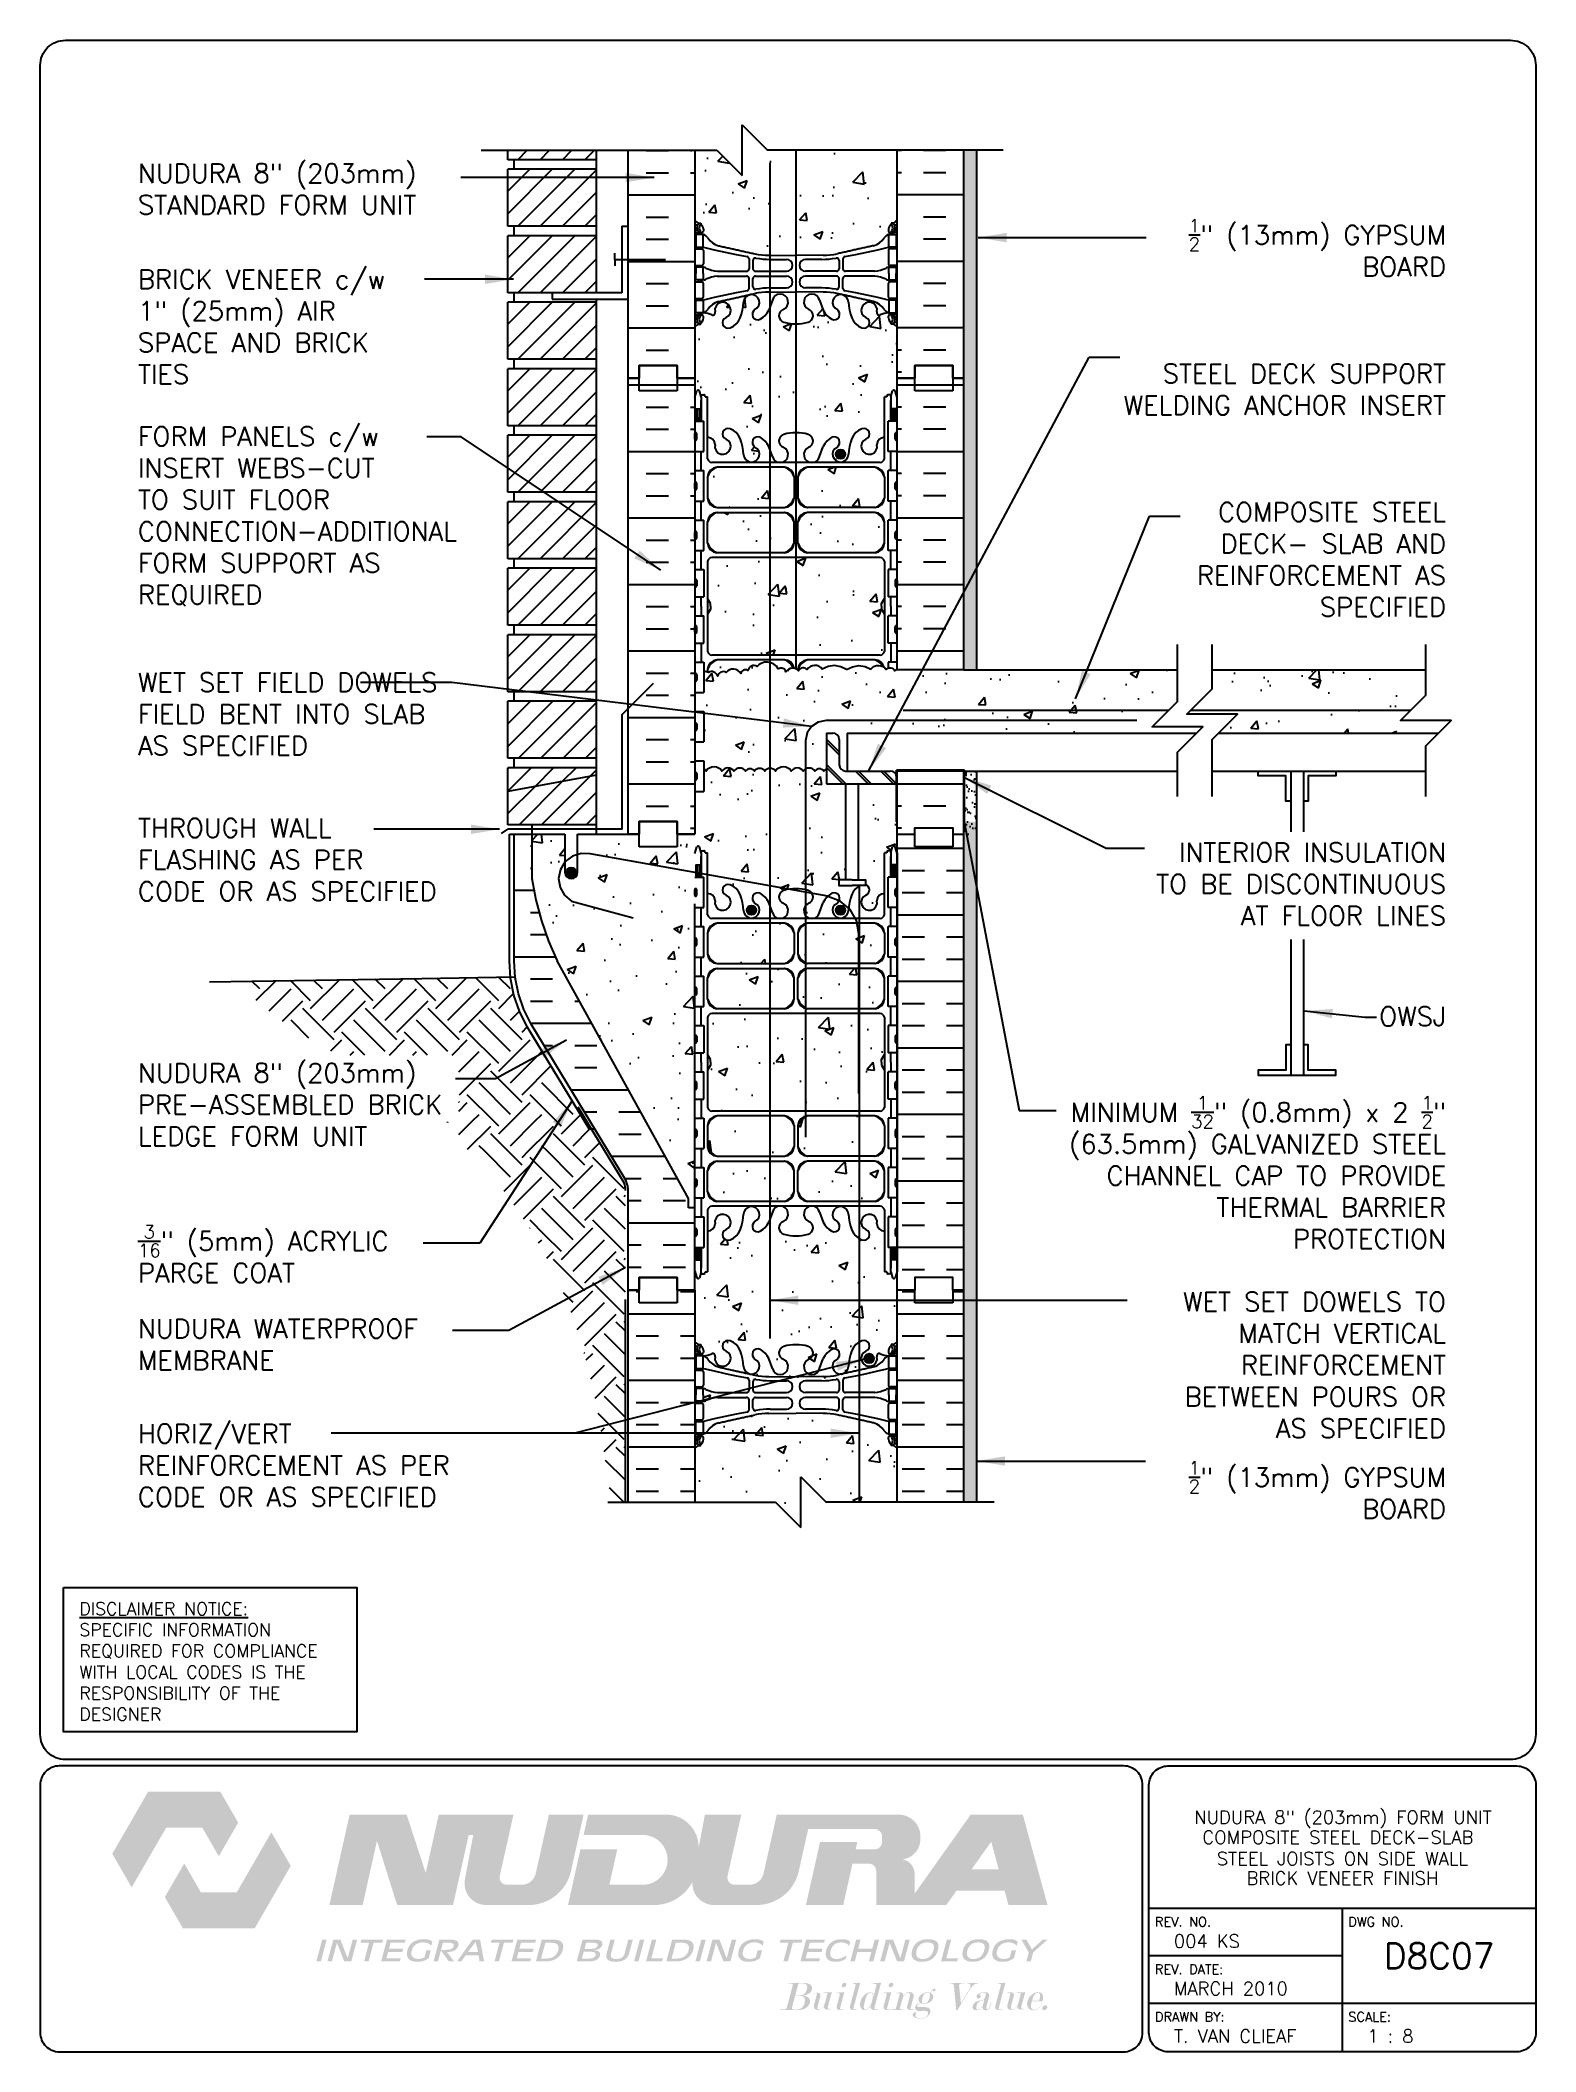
# Paper-space layout 'D8C07' of a CAD drawing. Header units: inches. Extents: x 0.42 to 7.8, y 0.49 to 10.41.
# The model-space entities are those that its viewports show. They can reach past a viewport. Long polylines and large blocks are cut down to what shows.
import ezdxf
from ezdxf.enums import TextEntityAlignment as Align

# ---------------------------------------------------------------- set-up
doc = ezdxf.new("R2010")
doc.units = ezdxf.units.IN
doc.header["$LTSCALE"] = 0.5
doc.header["$MEASUREMENT"] = 0
doc.linetypes.add('DASHED2', pattern=[0.375, 0.25, -0.125])
doc.linetypes.add('HIDDEN2', pattern=[0.1875, 0.125, -0.0625])
for name, color, linetype in [('HATCH', 12, 'Continuous'), ('Hidden2', 12, 'HIDDEN2'), ('line25', 2, 'Continuous'), ('LINE3', 3, 'Continuous'), ('LINE50', 5, 'Continuous'), ('LINE9', 9, 'Continuous'), ('LOGO', 7, 'Continuous'), ('TBK_LINE65', 3, 'Continuous'), ('TBK_TEXT', 4, 'Continuous'), ('TEXT', 4, 'Continuous'), ('Web_Edge', 9, 'Continuous')]:
    doc.layers.add(name, color=color, linetype=linetype)
doc.styles.add('DIM', font='romans.shx', dxfattribs={"width": 0.7})
doc.styles.add('ROMANS', font='romans.shx', dxfattribs={"height": 0.75})
doc.styles.get("Standard").update_dxf_attribs({"font": 'romans.shx', "height": 0.75})
doc.linetypes.add('STEEL', pattern='A,0.5,-0.2,["X",Standard,S=0.1,R=0,X=-0.1,Y=-0.05],-0.1', length=0.8)
doc.dimstyles.new('ext_12', dxfattribs={"dimscale": 12, "dimtxt": 0.09375, "dimasz": 0.09375, "dimexe": 0.09375, "dimexo": 0.0625, "dimgap": 0.0625, "dimtad": 1, "dimdec": 1, "dimzin": 3, "dimdsep": 46, "dimlunit": 4, "dimtxsty": 'DIM', "dimcen": 0.09, "dimdle": 0.09375, "dimclrt": 4, "dimadec": 0, "dimazin": 0, "dimtfac": 1, "dimtdec": 1, "dimtmove": 2, "dimatfit": 3, "dimfxl": 1, "dimfrac": 2, "dimtolj": 1, "dimtzin": 0, "dimarcsym": 0})
pattern_1 = [(37.5, (142.35023, 13.70277), (-0.01574834, 0.48170594), [0, -0.38, 0, -0.425, 0, -0.40625]), (7.5, (142.3502, 13.7028), (0.4424442, 0.7055365), [0, -0.205, 0, -0.3425, 0, -0.13125]), (327.5, (142.04273, 13.70277), (0.7785355, 0.0014148), [0, -0.125, 0, -0.45, 0, -0.5875]), (317.5, (142.0427, 13.7028), (0.7515317, 0.2194189), [0, -0.0625, 0, -0.295, 0, -0.3375])]
pattern_2 = [(45, (140.3502, 13.8277), (2e-16, 2.474874), [1.75, -1.75]), (45, (139.8862, 14.2917), (2e-16, 2.474874), [1.75, -1.75]), (45, (139.4222, 14.7558), (2e-16, 2.474874), [1.75, -1.75]), (135, (139.4222, 15.0651), (-2.474874, 2e-16), [1.75, -1.75]), (135, (139.8862, 15.5292), (-2.474874, 2e-16), [1.75, -1.75]), (135, (140.3502, 15.9932), (-2.474874, 2e-16), [1.75, -1.75])]
pattern_3 = [(45, (184.95065, -40.0412), (-0.4419417, 0.4419417), [])]
pattern_4 = [(180, (3190.2195, -244.2064), (0, 2.625), []), (180, (3190.2195, -243.3314), (0, 2.625), [0.875, -0.875]), (180, (3190.2195, -242.4564), (0, 2.625), [0.875, -0.875])]

psp = doc.layouts.new('D8C07')

# ---------------------------------------------------------------- texts
at = {"layer": 'TBK_TEXT', "color": 7, "style": 'ROMANS'}
for s, p in [('REV. NO.', (5.9215, 1.107)), ('DWG NO.', (6.876, 1.107)), ('REV. DATE:', (5.9215, 0.8726)), ('DRAWN BY:', (5.9215, 0.6382)), ('SCALE:', (6.876, 0.6382))]:
    psp.add_text(s, height=0.04688, dxfattribs=at).set_placement(p)
at = {"layer": 'TEXT', "insert": (0.6134, 2.7065), "char_height": 0.0625, "width": 1.41371, "attachment_point": 1, "style": 'ROMANS'}
psp.add_mtext('{\\Fromans.shx|c1;\\LDISCLAIMER NOTICE:\\l\\PSPECIFIC INFORMATION REQUIRED FOR COMPLIANCE WITH LOCAL CODES IS THE RESPONSIBILITY OF THE DESIGNER}', dxfattribs=at)

msp = doc.modelspace()

# ---------------------------------------------------------------- texts
at = {"layer": 'TEXT', "char_height": 0.75, "style": 'ROMANS'}
for s, insert, width, attachment_point in [('NUDURA 8" (203mm) STANDARD FORM UNIT', (234.072, 179.273), 13.12656, 1), ('\\A1;{\\H0.7x;\\S1/2;}" (13mm) GYPSUM BOARD', (285.721, 175.961), 12.19083, 6), ('BRICK VENEER c/w 1" (25mm) AIR SPACE AND BRICK TIES', (234.072, 172.841), 11.31619, 4), ('\\A1;STEEL DECK SUPPORT WELDING ANCHOR INSERT ', (285.721, 170.367), 13.90931, 6), ('FORM PANELS c/w INSERT WEBS-CUT TO SUIT FLOOR CONNECTION-ADDITIONAL FORM SUPPORT AS REQUIRED', (234.072, 165.354), 11.31619, 4), ('\\A1;COMPOSITE STEEL DECK- SLAB AND REINFORCEMENT AS SPECIFIED', (285.721, 163.65), 13.90931, 6), ('WET SET FIELD DOWELS FIELD BENT INTO SLAB AS SPECIFIED', (234.072, 159.18), 12.85874, 1), ('THROUGH WALL FLASHING AS PER CODE OR AS SPECIFIED', (234.072, 153.428), 12.85874, 1), ('\\A1;INTERIOR INSULATION TO BE DISCONTINUOUS AT FLOOR LINES', (285.721, 150.84), 13.00001, 6), ('\\A1;OWSJ', (285.721, 145.614), 12.22718, 6), ('NUDURA 8" (203mm) PRE-ASSEMBLED BRICK LEDGE FORM UNIT', (234.072, 143.76), 13.10543, 1), ('\\A1;MINIMUM {\\H0.7x;\\S1/32;}" (0.8mm) x 2 {\\H0.7x;\\S1/2;}" (63.5mm) GALVANIZED STEEL CHANNEL CAP TO PROVIDE THERMAL BARRIER PROTECTION  ', (285.721, 139.459), 16.71576, 6), ('\\A1;{\\H0.7x;\\S3/16;}" (5mm) ACRYLIC PARGE COAT', (234.072, 136.245), 14.44147, 4), ('\\A1;WET SET DOWELS TO MATCH VERTICAL REINFORCEMENT BETWEEN POURS OR AS SPECIFIED', (285.721, 131.851), 12.19083, 6), ('NUDURA WATERPROOF MEMBRANE', (234.072, 132.664), 14.44147, 4), ('HORIZ/VERT\\PREINFORCEMENT AS PER CODE OR AS SPECIFIED', (234.072, 127.9), 14.32714, 4), ('\\A1;{\\H0.7x;\\S1/2;}" (13mm) GYPSUM BOARD', (285.721, 126.926), 12.19083, 6)]:
    msp.add_mtext(s, dxfattribs=dict(at, insert=insert, width=width, attachment_point=attachment_point))

# ---------------------------------------------------------------- blocks, each defined once
blk = doc.blocks.new('TITLEBLOCK-Tag')
at = {"style": 'ROMANS'}
for tag, height, p in [('TITLE_LINE_1', 0.065, (0.927, -0.1328)), ('TITLE_LINE_2', 0.065, (0.9294, -0.2258)), ('CENTRE-LINE-3', 0.065, (0.927, -0.3246)), ('TITLE_LINE_4', 0.065, (0.927, -0.4299)), ('TITLE_LINE_5', 0.065, (0.927, -0.526)), ('DWG', 0.125, (1.4043, -0.9102))]:
    blk.add_attdef(tag, text='', height=height, dxfattribs=at).set_placement(p, align=Align.MIDDLE_CENTER)
for tag, p in [('LATEST_REVISION', (0.0954, -0.8366)), ('REVISION_DATE', (0.0954, -1.071)), ('DRAWN_BY', (0.0954, -1.3053)), ('SCALE', (1.0499, -1.3053))]:
    blk.add_attdef(tag, text='', height=0.065, dxfattribs=at).set_placement(p, align=Align.MIDDLE_LEFT)
blk = doc.blocks.new('A$C3BE81C1F')
at = {"layer": 'LINE3'}
for p, q in [((6.106, 0.764), (-3.267, 2.437)), ((-4.004, 0.572), (-1.571, -0.08)), ((7.335, -7.021), (7.335, -0.712))]:
    blk.add_line(p, q, dxfattribs=at)
for centre, radius, start, end in [((-3.509, 1.454), 1.012, 76.18405, 240.69065), ((5.835, -0.712), 1.5, 360, 79.57853)]:
    blk.add_arc(centre, radius, start, end, dxfattribs=at)

# ---------------------------------------------------------------- hatches: boundary and pattern name
at = {"layer": 'HATCH'}
h = msp.add_hatch(dxfattribs=at)
h.set_pattern_fill('AR-CONC', color=256, scale=0.5)
h.set_pattern_definition([(50, (0, 0), (3.5863, -0.31376), [0.375, -4.125]), (355, (0, 0), (-0.693757, 3.76096), [0.3, -3.3]), (100.4514, (0.299, -0.026), (2.892544, 3.4472), [0.3187, -3.50571]), (46.1842, (0, 1), (5.336207, -0.827596), [0.5625, -6.1875]), (96.6356, (0.4447, 0.931), (4.67331, 4.87059), [0.47805, -5.25857]), (351.1842, (0, 1), (4.67331, 4.87059), [0.45, -4.95]), (21, (0.5, 0.75), (2.984535, -2.013094), [0.375, -4.125]), (326, (0.5, 0.75), (1.216577, 3.62575), [0.3, -3.3]), (71.4514, (0.7487, 0.5822), (4.201112, 1.612656), [0.3187, -3.50571]), (37.5, (0, 0), (0.0607993, 1.6644693), [0, -3.26, 0, -3.35, 0, -3.3125]), (7.5, (0, 0), (1.315348, 1.972059), [0, -1.91, 0, -3.185, 0, -1.2625]), (327.5, (-1.115, 0), (2.669112, -0.1127744), [0, -1.25, 0, -3.9, 0, -5.175]), (317.5, (-1.615, 0), (2.915931, 0.500525), [0, -1.625, 0, -2.59, 0, -3.675])])
edge = h.paths.add_edge_path()
edge.add_line((264.058, 179.803), (258.933, 179.803))
edge.add_line((258.933, 179.803), (257.933, 180.803))
edge.add_line((257.933, 180.803), (257.933, 178.803))
edge.add_line((257.933, 178.803), (256.933, 179.803))
edge.add_line((256.933, 179.803), (256.058, 179.803))
edge.add_line((256.058, 179.803), (256.058, 177.03))
edge.add_arc((256.404, 177.391), 0.5, 226.21089, 246.42182)
edge.add_line((256.204, 176.932), (256.294, 176.932))
edge.add_line((256.294, 176.932), (256.294, 176.891))
edge.add_arc((256.154, 176.684), 0.25, 0, 55.9442, ccw=False)
edge.add_line((256.404, 176.684), (256.404, 176.616))
edge.add_arc((256.341, 176.616), 0.0625, -90, 0, ccw=False)
edge.add_line((256.341, 176.554), (256.294, 176.554))
edge.add_line((256.294, 176.554), (256.294, 176.484))
edge.add_line((256.294, 176.484), (256.399, 176.484))
edge.add_arc((256.277, 176.141), 0.364, 34.97751, 70.33874, ccw=False)
edge.add_arc((257.2, 176.752), 0.743, 212.79192, 253.81071)
edge.add_spline(control_points=[(256.992, 176.038), (258.43, 175.718)], knot_values=[0, 0, 1, 1], degree=1, periodic=0)
edge.add_arc((258.986, 178.649), 2.984, 259.25462, 270.09947)
edge.add_line((258.991, 175.665), (260.058, 175.65))
edge.add_line((260.058, 175.65), (261.125, 175.665))
edge.add_arc((261.13, 178.649), 2.984, 269.90053, 280.74538)
edge.add_spline(control_points=[(261.686, 175.718), (263.124, 176.038)], knot_values=[0, 0, 1, 1], degree=1, periodic=0)
edge.add_arc((262.916, 176.752), 0.743, 286.18929, 327.20808)
edge.add_arc((263.839, 176.141), 0.364, 109.66126, 145.02249, ccw=False)
edge.add_line((263.717, 176.484), (263.822, 176.484))
edge.add_line((263.822, 176.484), (263.822, 176.554))
edge.add_line((263.822, 176.554), (263.774, 176.554))
edge.add_arc((263.774, 176.616), 0.0625, 180, 270, ccw=False)
edge.add_line((263.712, 176.616), (263.712, 176.684))
edge.add_arc((263.962, 176.684), 0.25, 124.0558, 180, ccw=False)
edge.add_line((263.822, 176.891), (263.822, 176.932))
edge.add_line((263.822, 176.932), (263.912, 176.932))
edge.add_arc((263.712, 177.391), 0.5, 293.57818, 313.78911)
edge.add_line((264.058, 177.03), (264.058, 179.803))
h.paths.add_polyline_path([(263.548, 170.074), (263.648, 170.074), (263.648, 170.104, -0.414214), (263.698, 170.154), (263.824, 170.154), (263.873, 170.304, -0.6), (263.973, 170.304), (264.058, 170.044), (264.058, 170.803), (264.058, 172.837, 0.088416), (263.912, 172.935), (263.822, 172.935), (263.822, 172.977, -0.249069), (263.712, 173.184), (263.712, 173.251, -0.414214), (263.774, 173.314), (263.822, 173.314), (263.822, 173.384), (263.717, 173.384, 0.085348), (263.388, 173.308, -0.669601), (263.255, 173.428, 2.087231), (262.821, 173.204, -1), (262.658, 172.795, -0.21345), (262.265, 173.184, -0.069923), (262.129, 173.828, 1.702394), (261.679, 173.516, -0.940793), (261.475, 173.132, -0.173075), (261.129, 173.499), (260.987, 173.886, 1.612474), (260.555, 173.526, -0.734872), (260.532, 173.015, -0.068475), (260.058, 172.953, -0.068475), (259.584, 173.015, -0.734872), (259.561, 173.526, 1.612474), (259.129, 173.886), (258.987, 173.499, -0.173075), (258.641, 173.132, -0.940793), (258.437, 173.516, 1.702394), (257.987, 173.828, -0.069923), (257.85, 173.184, -0.21345), (257.458, 172.795, -1), (257.295, 173.204, 2.087231), (256.861, 173.428, -0.669601), (256.728, 173.308, 0.085348), (256.399, 173.384), (256.294, 173.384), (256.294, 173.314), (256.341, 173.314, -0.414214), (256.404, 173.251), (256.404, 173.184, -0.249069), (256.294, 172.977), (256.294, 172.935), (256.204, 172.935, 0.088416), (256.058, 172.837), (256.058, 170.803), (256.058, 170.044), (256.143, 170.304, -0.6), (256.243, 170.304), (256.292, 170.154), (256.418, 170.154, -0.414214), (256.468, 170.104), (256.468, 170.074), (256.568, 170.074), (256.568, 168.473, -0.380397), (256.861, 168.178, 2.087231), (257.295, 168.403, -1), (257.458, 168.811, -0.21345), (257.85, 168.422, -0.069923), (257.987, 167.778, 1.702394), (258.437, 168.091, -0.940793), (258.641, 168.474, -0.173075), (258.987, 168.107), (259.129, 167.72, 1.612474), (259.561, 168.08, -0.734872), (259.584, 168.591, -0.068475), (260.058, 168.653, -0.068475), (260.532, 168.591, -0.734872), (260.555, 168.08, 1.612474), (260.987, 167.72), (261.129, 168.107, -0.173075), (261.475, 168.474, -0.940793), (261.679, 168.091, 1.702394), (262.129, 167.778, -0.069923), (262.265, 168.422, -0.21345), (262.658, 168.811, -1), (262.821, 168.403, 2.087231), (263.255, 168.178, -0.380392), (263.548, 168.473)])
h.paths.add_polyline_path([(259.607, 159.686), (256.943, 159.686, 0.225652), (256.568, 159.311), (256.568, 159.202, -0.009778), (256.602, 159.187, -0.520567), (256.962, 159.044, -0.520567), (257.303, 159.191, -0.520567), (257.876, 159.151, -0.520567), (258.158, 159.272, -0.520567), (258.52, 159.428, -0.230831), (258.937, 159.601, -0.258655), (259.359, 159.333, -0.520567), (259.663, 159.212, -0.303175), (259.962, 159.359, 0.203683)])
h.paths.add_polyline_path([(262.058, 159.303, -0.310845), (263.019, 159.325, -0.381971), (263.497, 159.42, 0.175227), (263.173, 159.686), (260.509, 159.686, 0.225652), (260.134, 159.311), (260.134, 159.276, -0.023609), (260.153, 159.255, -0.520567), (260.498, 159.304, -0.520567), (261.097, 159.325, -0.310845)])
h.paths.add_polyline_path([(275.121, 159.301), (266.683, 159.301), (264.058, 159.301), (264.058, 159.33, 0.10231), (263.962, 159.255, 0.520567), (263.618, 159.304, 0.520567), (263.019, 159.325, 0.310845), (262.058, 159.303, 0.310845), (261.097, 159.325, 0.520567), (260.498, 159.304, 0.520567), (260.153, 159.255, 0.520567), (259.663, 159.212, 0.520567), (259.359, 159.333, 0.258655), (258.937, 159.601, 0.230831), (258.52, 159.428, 0.520567), (258.158, 159.272, 0.520567), (257.876, 159.151, 0.520567), (257.303, 159.191, 0.520567), (256.962, 159.044, 0.520567), (256.602, 159.187, 0.009778), (256.568, 159.202, 0.039749), (256.423, 159.248), (256.423, 158.398), (256.058, 158.398), (256.058, 157.648), (256.423, 157.648), (256.423, 156.448), (256.058, 156.448), (256.058, 155.698), (256.423, 155.698), (256.423, 155.377, -0.112865), (256.508, 155.3, -0.520567), (257.135, 155.3, -0.520567), (257.607, 155.3, -0.520567), (258.07, 155.3, -0.520567), (258.424, 155.3, -0.520567), (258.823, 155.3, -0.520567), (259.245, 155.3, -0.520567), (259.872, 155.3, -0.520567), (260.344, 155.3, -0.520567), (260.807, 155.3, -0.520567), (261.161, 155.3, -0.108934), (261.263, 155.394), (261.263, 156.801), (261.513, 156.801, -0.414214), (261.763, 156.551), (261.763, 155.551, 0.414214), (262.013, 155.301), (262.077, 155.301), (262.077, 156.801), (275.871, 156.801), (276.121, 157.051), (274.121, 157.051), (275.121, 158.051)])
h.paths.add_polyline_path([(284.923, 158.301), (284.923, 159.301), (276.486, 159.301), (276.486, 158.551), (275.644, 157.709), (284.331, 157.709)])
h.paths.add_polyline_path([(285.923, 157.301), (283.923, 157.301), (284.331, 157.709), (275.644, 157.709), (275.486, 157.551), (277.486, 157.551), (276.736, 156.801), (285.423, 156.801)])
h.paths.add_polyline_path([(262.027, 154.801), (261.263, 154.801), (261.263, 155.394, 0.108934), (261.161, 155.3, 0.520567), (260.807, 155.3, 0.520567), (260.344, 155.3, 0.520567), (259.872, 155.3, 0.520567), (259.245, 155.3, 0.520567), (258.823, 155.3, 0.520567), (258.424, 155.3, 0.520567), (258.07, 155.3, 0.520567), (257.607, 155.3, 0.520567), (257.135, 155.3, 0.520567), (256.508, 155.3, 0.112865), (256.423, 155.377), (256.423, 154.498), (256.058, 154.498), (256.058, 152.803), (256.058, 152.044), (256.137, 152.286, -0.725737), (256.243, 152.304), (256.292, 152.154), (256.418, 152.154, -0.414214), (256.468, 152.104), (256.468, 152.074), (256.568, 152.074), (256.568, 150.473, -0.380397), (256.861, 150.178, 2.087231), (257.295, 150.403, -1), (257.458, 150.811, -0.21345), (257.85, 150.422, -0.069923), (257.987, 149.778, 1.629604), (258.458, 150.079, -1.059167), (258.665, 150.461, -0.16372), (258.987, 150.107), (259.129, 149.72, 1.612474), (259.561, 150.08, -0.734872), (259.584, 150.591, -0.068475), (260.058, 150.653, -0.068475), (260.532, 150.591, -0.734872), (260.555, 150.08, 1.612474), (260.987, 149.72), (261.129, 150.107, -0.16372), (261.451, 150.461, -1.059167), (261.658, 150.079, 1.629604), (262.129, 149.778, -0.069923), (262.265, 150.422, -0.185618), (262.591, 150.782), (262.546, 150.782), (262.277, 150.782), (261.748, 150.782), (261.748, 151.009), (262.027, 151.009)])
h.paths.add_polyline_path([(264.058, 152.803), (264.058, 153.301), (264.027, 153.301), (264.027, 154.801), (262.527, 154.801), (262.527, 151.009), (262.805, 151.009), (262.805, 150.817, -0.705131), (262.821, 150.403, 2.087231), (263.255, 150.178, -0.380392), (263.548, 150.473), (263.548, 152.074), (263.648, 152.074), (263.648, 152.104, -0.414214), (263.698, 152.154), (263.824, 152.154), (263.867, 152.286, -0.725737), (263.973, 152.304), (264.058, 152.044), (264.058, 152.074)])
h.paths.add_polyline_path([(263.548, 145.584, 0.268138), (263.387, 145.732), (256.729, 145.732, 0.268156), (256.568, 145.584), (256.568, 144.115), (256.688, 143.915), (256.688, 143.803), (256.688, 143.691), (256.568, 143.491), (256.568, 142.022, 0.268156), (256.729, 141.874), (263.387, 141.874, 0.268138), (263.548, 142.022), (263.548, 143.491), (263.428, 143.691), (263.428, 143.803), (263.428, 143.915), (263.548, 144.115)])
h.paths.add_polyline_path([(259.982, 148.917, 0.225652), (259.607, 149.292), (256.943, 149.292, 0.225652), (256.568, 148.917), (256.568, 148.076, 0.225652), (256.943, 147.701), (259.607, 147.701, 0.225652), (259.982, 148.076)])
h.paths.add_polyline_path([(259.982, 147.136, 0.225652), (259.607, 147.511), (256.943, 147.511, 0.225652), (256.568, 147.136), (256.568, 146.295, 0.225652), (256.943, 145.92), (259.607, 145.92, 0.225652), (259.982, 146.295)])
h.paths.add_polyline_path([(263.548, 147.136, 0.225652), (263.173, 147.511), (260.509, 147.511, 0.225652), (260.134, 147.136), (260.134, 146.295, 0.225652), (260.509, 145.92), (263.173, 145.92, 0.225652), (263.548, 146.295)])
h.paths.add_polyline_path([(263.548, 148.076, -0.414214), (263.173, 147.701), (260.509, 147.701, -0.414214), (260.134, 148.076), (260.134, 148.917, -0.414214), (260.509, 149.292), (263.173, 149.292, -0.414214), (263.548, 148.917)])
h.paths.add_polyline_path([(259.982, 141.311, 0.225652), (259.607, 141.686), (256.943, 141.686, 0.225652), (256.568, 141.311), (256.568, 140.47, 0.225652), (256.943, 140.095), (259.607, 140.095, 0.225652), (259.982, 140.47)])
h.paths.add_polyline_path([(259.982, 139.53, 0.225652), (259.607, 139.905), (256.943, 139.905, 0.225652), (256.568, 139.53), (256.568, 138.689, 0.225652), (256.943, 138.314), (259.607, 138.314, 0.225652), (259.982, 138.689)])
h.paths.add_polyline_path([(263.548, 139.53, 0.225652), (263.173, 139.905), (260.509, 139.905, 0.225652), (260.134, 139.53), (260.134, 138.689, 0.225652), (260.509, 138.314), (263.173, 138.314, 0.225652), (263.548, 138.689)])
h.paths.add_polyline_path([(263.548, 141.311, 0.225652), (263.173, 141.686), (260.509, 141.686, 0.225652), (260.134, 141.311), (260.134, 140.47, 0.225652), (260.509, 140.095), (263.173, 140.095, 0.225652), (263.548, 140.47)])
h.paths.add_polyline_path([(264.058, 134.803), (264.058, 135.562), (263.979, 135.321, -0.725737), (263.873, 135.302), (263.824, 135.452), (263.698, 135.452, -0.414214), (263.648, 135.502), (263.648, 135.532), (263.548, 135.532), (263.548, 137.133, -0.380392), (263.255, 137.428, 2.087231), (262.821, 137.204, -1), (262.658, 136.795, -0.21345), (262.265, 137.184, -0.069923), (262.129, 137.828, 1.629604), (261.658, 137.527, -1.059167), (261.451, 137.145, -0.16372), (261.129, 137.499), (260.987, 137.886, 1.612474), (260.555, 137.526, -0.734872), (260.532, 137.015, -0.068475), (260.058, 136.953, -0.068475), (259.584, 137.015, -0.734872), (259.561, 137.526, 1.612474), (259.129, 137.886), (258.987, 137.499, -0.16372), (258.665, 137.145, -1.059167), (258.458, 137.527, 1.629604), (257.987, 137.828, -0.069923), (257.85, 137.184, -0.21345), (257.458, 136.795, -1), (257.295, 137.204, 2.087231), (256.861, 137.428, -0.380397), (256.568, 137.133), (256.568, 135.532), (256.468, 135.532), (256.468, 135.502, -0.414214), (256.418, 135.452), (256.292, 135.452), (256.249, 135.321, -0.725737), (256.143, 135.302), (256.058, 135.562), (256.058, 134.803), (256.058, 132.769, 0.088416), (256.204, 132.671), (256.294, 132.671), (256.294, 132.63, -0.249069), (256.404, 132.422), (256.404, 132.355, -0.414214), (256.341, 132.292), (256.294, 132.292), (256.294, 132.222), (256.399, 132.222, 0.085348), (256.728, 132.298, -0.669601), (256.861, 132.178, 2.087231), (257.295, 132.403, -1), (257.458, 132.811, -0.21345), (257.85, 132.422, -0.069923), (257.987, 131.778, 1.629604), (258.458, 132.079, -1.059167), (258.665, 132.461, -0.16372), (258.987, 132.107), (259.129, 131.72, 1.612474), (259.561, 132.08, -0.734872), (259.584, 132.591, -0.068475), (260.058, 132.653, -0.068475), (260.532, 132.591, -0.734872), (260.555, 132.08, 1.612474), (260.987, 131.72), (261.129, 132.107, -0.16372), (261.451, 132.461, -1.059167), (261.658, 132.079, 1.629604), (262.129, 131.778, -0.069923), (262.265, 132.422, -0.21345), (262.658, 132.811, -1), (262.821, 132.403, 2.087231), (263.255, 132.178, -0.669601), (263.388, 132.298, 0.085348), (263.717, 132.222), (263.822, 132.222), (263.822, 132.292), (263.774, 132.292, -0.414214), (263.712, 132.355), (263.712, 132.422, -0.249069), (263.822, 132.63), (263.822, 132.671), (263.912, 132.671, 0.088416), (264.058, 132.769)])
h.paths.add_polyline_path([(263.712, 128.922), (263.712, 128.99, -0.414214), (263.774, 129.052), (263.822, 129.052), (263.822, 129.122), (263.717, 129.122), (263.717, 129.622, 0.015618), (261.992, 129.994, -0.362164), (261.91, 130.092), (261.91, 130.477, -0.414015), (262.01, 130.577), (263.164, 130.578, -0.104585), (263.625, 130.445, 0.109113), (263.717, 130.422), (263.717, 130.672), (263.717, 130.922, 0.109113), (263.625, 130.9, -0.104585), (263.164, 130.767), (262.01, 130.768, -0.414015), (261.91, 130.868), (261.91, 131.253, -0.362164), (261.992, 131.351, 0.015618), (263.717, 131.722), (263.717, 132.222, -0.087457), (263.38, 132.301, 0.562226), (263.25, 132.199, -2.225841), (262.829, 132.406, 0.951577), (262.67, 132.815, 0.218393), (262.265, 132.422, 0.068226), (262.13, 131.794, -1.753171), (261.679, 132.091, 0.940793), (261.475, 132.474, 0.173075), (261.129, 132.107), (260.987, 131.72, -1.669527), (260.573, 132.087, 0.699655), (260.537, 132.59, 0.06927), (260.058, 132.653, 0.06927), (259.578, 132.59, 0.699655), (259.543, 132.087, -1.669527), (259.129, 131.72), (258.987, 132.107, 0.173075), (258.641, 132.474, 0.940793), (258.437, 132.091, -1.753171), (257.986, 131.794, 0.068226), (257.85, 132.422, 0.218393), (257.446, 132.815, 0.951577), (257.287, 132.406, -2.225841), (256.866, 132.199, 0.562226), (256.736, 132.301, -0.087457), (256.399, 132.222), (256.399, 131.722, 0.015618), (258.124, 131.351, -0.362164), (258.206, 131.253), (258.206, 130.868, -0.414015), (258.106, 130.768), (256.952, 130.767, -0.104585), (256.491, 130.9, 0.109113), (256.399, 130.922), (256.399, 130.672), (256.399, 130.422, 0.109113), (256.491, 130.445, -0.104585), (256.952, 130.578), (258.106, 130.577, -0.414015), (258.206, 130.477), (258.206, 130.092, -0.362164), (258.124, 129.994, 0.015618), (256.399, 129.622), (256.399, 129.122), (256.294, 129.122), (256.294, 129.052), (256.341, 129.052, -0.414214), (256.404, 128.99), (256.404, 128.922, -0.249069), (256.294, 128.715), (256.294, 128.674), (256.204, 128.674, 0.088416), (256.058, 128.576), (256.058, 126.438), (259.251, 126.438), (260.251, 125.438), (260.251, 127.438), (261.251, 126.438), (264.058, 126.438), (264.058, 128.576, 0.088416), (263.912, 128.674), (263.822, 128.674), (263.822, 128.715, -0.249069)])
h.paths.add_polyline_path([(259.028, 130.109, 0.046485), (258.477, 130.056, -0.470273), (258.359, 130.154), (258.359, 130.477, -0.414214), (258.459, 130.577), (259.686, 130.577, -1), (259.686, 130.109)], flags=16)
h.paths.add_polyline_path([(260.43, 130.577), (261.657, 130.577, -0.414214), (261.757, 130.477), (261.757, 130.154, -0.470273), (261.639, 130.056, 0.047355), (261.077, 130.109), (260.43, 130.109, -1)], flags=16)
h.paths.add_polyline_path([(258.459, 130.768, -0.414214), (258.359, 130.868), (258.359, 131.191, -0.470273), (258.477, 131.289, 0.047355), (259.039, 131.236), (259.686, 131.236, -1), (259.686, 130.768)], flags=16)
h.paths.add_polyline_path([(260.43, 131.236), (261.088, 131.236, 0.046485), (261.639, 131.289, -0.470273), (261.757, 131.191), (261.757, 130.868, -0.414214), (261.657, 130.768), (260.43, 130.768, -1)], flags=16)
h.paths.add_polyline_path([(263.548, 161.491), (263.428, 161.691), (263.428, 161.803), (263.428, 161.915), (263.548, 162.115), (263.548, 163.584, 0.268138), (263.387, 163.732), (256.729, 163.732, 0.268156), (256.568, 163.584), (256.568, 162.115), (256.688, 161.915), (256.688, 161.803), (256.688, 161.691), (256.568, 161.491), (256.568, 160.022, 0.268156), (256.729, 159.874), (263.387, 159.874, 0.268138), (263.548, 160.022)])
h.paths.add_polyline_path([(259.982, 166.076), (259.982, 166.917, 0.225652), (259.607, 167.292), (256.943, 167.292, 0.225652), (256.568, 166.917), (256.568, 166.076, 0.225652), (256.943, 165.701), (259.607, 165.701, 0.225652)])
h.paths.add_polyline_path([(259.982, 165.136, 0.225652), (259.607, 165.511), (256.943, 165.511, 0.225652), (256.568, 165.136), (256.568, 164.295, 0.225652), (256.943, 163.92), (259.607, 163.92, 0.225652), (259.982, 164.295)])
h.paths.add_polyline_path([(263.548, 165.136, 0.225652), (263.173, 165.511), (260.509, 165.511, 0.225652), (260.134, 165.136), (260.134, 164.295, 0.225652), (260.509, 163.92), (263.173, 163.92, 0.225652), (263.548, 164.295)])
h.paths.add_polyline_path([(263.548, 166.917, 0.225652), (263.173, 167.292), (260.509, 167.292, 0.225652), (260.134, 166.917), (260.134, 166.076, 0.225652), (260.509, 165.701), (263.173, 165.701, 0.225652), (263.548, 166.076)])
h.paths.add_polyline_path([(256.058, 152.803), (255.37, 152.803), (255.37, 152.303), (253.87, 152.303), (253.87, 152.803), (253.433, 152.803), (251.433, 152.803), (251.433, 151.303, -1), (250.933, 151.303), (250.933, 152.803), (249.633, 152.803), (249.633, 151.053, 0.079579), (250.633, 147.803), (255.808, 138.428), (255.808, 138.053), (256.058, 138.053)])
h = msp.add_hatch(dxfattribs=at)
h.set_pattern_fill('ANSI31', color=256, scale=5, style=0)
h.set_pattern_definition([(45, (184.95065, -19.0412), (-0.4419417, 0.4419417), [])])
h.paths.add_polyline_path([(252.183, 179.803), (248.683, 179.803), (248.683, 179.428), (252.183, 179.428)])
h = msp.add_hatch(dxfattribs=at)
h.set_pattern_fill('AR-SAND', color=256, scale=0.25, style=0)
h.set_pattern_definition(pattern_1)
h.paths.add_polyline_path([(267.183, 179.803), (266.683, 179.803), (266.683, 170.803), (266.683, 159.301), (267.183, 159.301)])
h = msp.add_hatch(dxfattribs=at)
h.set_pattern_fill('ANSI31', color=256, scale=5, style=0)
h.set_pattern_definition([(45, (184.95065, -21.6662), (-0.4419417, 0.4419417), [])])
h.paths.add_polyline_path([(252.183, 179.053), (248.683, 179.053), (248.683, 176.803), (252.183, 176.803)])
h = msp.add_hatch(dxfattribs=at)
h.set_pattern_fill('ANSI31', color=256, scale=5, style=0)
h.set_pattern_definition([(45, (184.95065, -24.2912), (-0.4419417, 0.4419417), [])])
h.paths.add_polyline_path([(252.183, 176.428), (248.683, 176.428), (248.683, 174.178), (252.183, 174.178)])
h = msp.add_hatch(dxfattribs=at)
h.set_pattern_fill('ANSI31', color=256, scale=5, style=0)
h.set_pattern_definition([(45, (184.95065, -26.9162), (-0.4419417, 0.4419417), [])])
h.paths.add_polyline_path([(252.183, 173.803), (248.683, 173.803), (248.683, 171.553), (252.183, 171.553)])
h = msp.add_hatch(dxfattribs=at)
h.set_pattern_fill('ANSI31', color=256, scale=5, style=0)
h.set_pattern_definition([(45, (184.95065, -29.5412), (-0.4419417, 0.4419417), [])])
h.paths.add_polyline_path([(252.183, 171.178), (248.683, 171.178), (248.683, 168.928), (252.183, 168.928)])
h = msp.add_hatch(dxfattribs=at)
h.set_pattern_fill('INSUL', color=256, scale=7, style=0)
h.set_pattern_definition([(0, (-2670.1036, -244.2064), (0, 2.625), []), (0, (-2670.1036, -243.3314), (0, 2.625), [0.875, -0.875]), (0, (-2670.1036, -242.4564), (0, 2.625), [0.875, -0.875])])
h.paths.add_polyline_path([(253.433, 152.803), (253.87, 152.803), (253.87, 153.303), (255.37, 153.303), (255.37, 152.803), (256.058, 152.803), (256.058, 170.803), (255.37, 170.803), (255.37, 171.303), (253.87, 171.303), (253.87, 170.803), (253.433, 170.803)])
h = msp.add_hatch(dxfattribs=at)
h.set_pattern_fill('INSUL', color=256, scale=7, style=0)
h.set_pattern_definition(pattern_4)
h.paths.add_polyline_path([(264.058, 159.301), (266.683, 159.301), (266.683, 170.803), (266.245, 170.803), (266.245, 171.303), (264.745, 171.303), (264.745, 170.803), (264.058, 170.803)])
h = msp.add_hatch(dxfattribs=at)
h.set_pattern_fill('ANSI31', color=256, scale=5, style=0)
h.set_pattern_definition([(45, (184.95065, -32.1662), (-0.4419417, 0.4419417), [])])
h.paths.add_polyline_path([(252.183, 168.553), (248.683, 168.553), (248.683, 166.303), (252.183, 166.303)])
h = msp.add_hatch(dxfattribs=at)
h.set_pattern_fill('ANSI31', color=256, scale=5, style=0)
h.set_pattern_definition([(45, (184.95065, -34.7912), (-0.4419417, 0.4419417), [])])
h.paths.add_polyline_path([(252.183, 165.928), (248.683, 165.928), (248.683, 163.678), (252.183, 163.678)])
h = msp.add_hatch(dxfattribs=at)
h.set_pattern_fill('ANSI31', color=256, scale=5, style=0)
h.set_pattern_definition([(45, (184.95065, -37.4162), (-0.4419417, 0.4419417), [])])
h.paths.add_polyline_path([(252.183, 163.303), (248.683, 163.303), (248.683, 161.053), (252.183, 161.053)])
h = msp.add_hatch(dxfattribs=at)
h.set_pattern_fill('ANSI31', color=256, scale=5, style=0)
h.set_pattern_definition(pattern_3)
h.paths.add_polyline_path([(252.183, 160.678), (248.683, 160.678), (248.683, 158.428), (252.183, 158.428)])
h = msp.add_hatch(dxfattribs=at)
h.set_pattern_fill('ANSI31', color=256, scale=5, style=0)
h.set_pattern_definition(pattern_3)
h.paths.add_polyline_path([(252.183, 155.803), (252.183, 158.053), (248.683, 158.053), (248.683, 155.803)])
h = msp.add_hatch(dxfattribs=at)
h.set_pattern_fill('ANSI31', color=256, scale=5, style=0)
h.set_pattern_definition(pattern_3)
h.paths.add_polyline_path([(252.183, 155.144), (252.183, 155.428), (248.683, 155.428), (248.683, 154.496)])
h = msp.add_hatch(dxfattribs=at)
h.set_pattern_fill('ANSI31', color=256, scale=5, style=0)
h.set_pattern_definition(pattern_3)
h.paths.add_polyline_path([(252.183, 153.178), (252.183, 155.144), (248.683, 154.496), (248.683, 153.178)])
h = msp.add_hatch(dxfattribs=at)
h.set_pattern_fill('INSUL', color=256, scale=7, style=0)
h.set_pattern_definition(pattern_4)
h.paths.add_polyline_path([(266.683, 155.063), (264.058, 155.063), (264.058, 152.803), (264.745, 152.803), (264.745, 153.303), (266.245, 153.303), (266.245, 152.803), (266.683, 152.803)])
h = msp.add_hatch(dxfattribs=at)
h.set_pattern_fill('AR-SAND', color=256, scale=0.25, style=0)
h.set_pattern_definition([(37.5, (142.35023, 13.8277), (-0.0157483, 0.48170594), [0, -0.38, 0, -0.425, 0, -0.40625]), (7.5, (142.3502, 13.8277), (0.4424442, 0.7055365), [0, -0.205, 0, -0.3425, 0, -0.13125]), (327.5, (142.04273, 13.8277), (0.7785355, 0.0014148), [0, -0.125, 0, -0.45, 0, -0.5875]), (317.5, (142.0427, 13.8277), (0.7515317, 0.219419), [0, -0.0625, 0, -0.295, 0, -0.3375])])
h.paths.add_polyline_path([(266.683, 152.803), (267.183, 152.803), (267.183, 155.301), (266.683, 155.301), (266.683, 155.063)])
h = msp.add_hatch(dxfattribs=at)
h.set_pattern_fill('AR-SAND', color=256, scale=0.25, style=0)
h.set_pattern_definition(pattern_1)
h.paths.add_polyline_path([(266.683, 153.303), (266.683, 126.438), (267.183, 126.438), (267.183, 153.303)])
h = msp.add_hatch(dxfattribs=at)
h.set_pattern_fill('INSUL', color=256, scale=7, style=0)
h.set_pattern_definition([(0, (-2746.4328, -287.7792), (0, 2.625), []), (0, (-2746.4328, -286.9042), (0, 2.625), [0.875, -0.875]), (0, (-2746.4328, -286.0292), (0, 2.625), [0.875, -0.875])])
edge = h.paths.add_edge_path()
edge.add_line((253.433, 135.602), (256.058, 135.602))
edge.add_line((256.058, 135.602), (256.058, 138.053))
edge.add_line((256.058, 138.053), (255.808, 138.053))
edge.add_line((255.808, 138.053), (255.808, 138.428))
edge.add_line((255.808, 138.428), (250.633, 147.803))
edge.add_arc((260.278, 152.55), 10.75, 188.00281, 206.20265, ccw=False)
edge.add_line((249.633, 151.053), (249.633, 152.803))
edge.add_line((249.633, 152.803), (248.933, 152.803))
edge.add_line((248.933, 152.803), (248.933, 147.803))
edge.add_arc((253.933, 147.803), 5, 180, 210)
edge.add_line((249.603, 145.303), (253.341, 139.153))
edge.add_arc((252.262, 138.697), 1.171, -0.94221, 22.89361, ccw=False)
edge.add_line((253.433, 138.678), (253.433, 135.602))
h = msp.add_hatch(dxfattribs=at)
h.set_pattern_fill('INSUL', color=256, scale=7, style=0)
h.paths.add_polyline_path([(266.683, 152.803), (266.245, 152.803), (266.245, 152.303), (264.745, 152.303), (264.745, 152.803), (264.058, 152.803), (264.058, 134.803), (264.745, 134.803), (264.745, 135.303), (266.245, 135.303), (266.245, 134.803), (266.683, 134.803)])
h = msp.add_hatch(dxfattribs=at)
h.set_pattern_fill('EARTH', color=256, scale=7, angle=45, style=0)
h.set_pattern_definition(pattern_2)
edge = h.paths.add_edge_path()
edge.add_line((241.985, 144.089), (246.744, 144.089))
edge.add_line((246.744, 144.089), (246.744, 141.48))
edge.add_line((246.744, 141.48), (250.258, 141.48))
edge.add_line((250.258, 141.48), (250.258, 140.304))
edge.add_line((250.258, 140.304), (247.158, 140.304))
edge.add_line((247.158, 140.304), (247.169, 140.292))
edge.add_line((247.169, 140.292), (247.18, 140.28))
edge.add_line((247.18, 140.28), (247.192, 140.269))
edge.add_line((247.192, 140.269), (247.203, 140.257))
edge.add_line((247.203, 140.257), (247.214, 140.245))
edge.add_line((247.214, 140.245), (247.226, 140.233))
edge.add_line((247.226, 140.233), (247.237, 140.221))
edge.add_line((247.237, 140.221), (247.248, 140.21))
edge.add_line((247.248, 140.21), (247.26, 140.198))
edge.add_line((247.26, 140.198), (247.271, 140.186))
edge.add_line((247.271, 140.186), (247.282, 140.174))
edge.add_line((247.282, 140.174), (247.293, 140.162))
edge.add_line((247.293, 140.162), (247.305, 140.15))
edge.add_line((247.305, 140.15), (247.316, 140.138))
edge.add_line((247.316, 140.138), (247.327, 140.127))
edge.add_line((247.327, 140.127), (247.338, 140.115))
edge.add_line((247.338, 140.115), (247.35, 140.103))
edge.add_line((247.35, 140.103), (247.361, 140.091))
edge.add_line((247.361, 140.091), (247.372, 140.079))
edge.add_line((247.372, 140.079), (247.383, 140.067))
edge.add_line((247.383, 140.067), (247.394, 140.055))
edge.add_line((247.394, 140.055), (247.406, 140.043))
edge.add_line((247.406, 140.043), (247.417, 140.031))
edge.add_line((247.417, 140.031), (247.428, 140.019))
edge.add_line((247.428, 140.019), (247.439, 140.007))
edge.add_line((247.439, 140.007), (247.45, 139.995))
edge.add_line((247.45, 139.995), (247.461, 139.983))
edge.add_line((247.461, 139.983), (247.472, 139.971))
edge.add_line((247.472, 139.971), (247.483, 139.959))
edge.add_line((247.483, 139.959), (247.494, 139.947))
edge.add_line((247.494, 139.947), (247.506, 139.935))
edge.add_line((247.506, 139.935), (247.517, 139.923))
edge.add_line((247.517, 139.923), (247.528, 139.911))
edge.add_line((247.528, 139.911), (247.539, 139.899))
edge.add_line((247.539, 139.899), (247.55, 139.887))
edge.add_line((247.55, 139.887), (247.561, 139.874))
edge.add_line((247.561, 139.874), (247.572, 139.862))
edge.add_line((247.572, 139.862), (247.583, 139.85))
edge.add_line((247.583, 139.85), (247.594, 139.838))
edge.add_line((247.594, 139.838), (247.605, 139.826))
edge.add_line((247.605, 139.826), (247.616, 139.814))
edge.add_line((247.616, 139.814), (247.627, 139.802))
edge.add_line((247.627, 139.802), (247.638, 139.789))
edge.add_line((247.638, 139.789), (247.649, 139.777))
edge.add_line((247.649, 139.777), (247.659, 139.765))
edge.add_line((247.659, 139.765), (247.67, 139.753))
edge.add_line((247.67, 139.753), (247.681, 139.741))
edge.add_line((247.681, 139.741), (247.692, 139.728))
edge.add_line((247.692, 139.728), (247.703, 139.716))
edge.add_line((247.703, 139.716), (247.714, 139.704))
edge.add_line((247.714, 139.704), (247.725, 139.692))
edge.add_line((247.725, 139.692), (247.736, 139.679))
edge.add_line((247.736, 139.679), (247.747, 139.667))
edge.add_line((247.747, 139.667), (247.757, 139.655))
edge.add_line((247.757, 139.655), (247.768, 139.642))
edge.add_line((247.768, 139.642), (247.779, 139.63))
edge.add_line((247.779, 139.63), (247.79, 139.618))
edge.add_line((247.79, 139.618), (247.801, 139.605))
edge.add_line((247.801, 139.605), (247.811, 139.593))
edge.add_line((247.811, 139.593), (247.822, 139.581))
edge.add_line((247.822, 139.581), (247.833, 139.568))
edge.add_line((247.833, 139.568), (247.844, 139.556))
edge.add_line((247.844, 139.556), (247.854, 139.543))
edge.add_line((247.854, 139.543), (247.865, 139.531))
edge.add_line((247.865, 139.531), (247.876, 139.519))
edge.add_line((247.876, 139.519), (247.886, 139.506))
edge.add_line((247.886, 139.506), (247.897, 139.494))
edge.add_line((247.897, 139.494), (247.908, 139.481))
edge.add_line((247.908, 139.481), (247.919, 139.469))
edge.add_line((247.919, 139.469), (247.929, 139.456))
edge.add_line((247.929, 139.456), (247.94, 139.444))
edge.add_line((247.94, 139.444), (247.95, 139.432))
edge.add_line((247.95, 139.432), (247.961, 139.419))
edge.add_line((247.961, 139.419), (247.972, 139.407))
edge.add_line((247.972, 139.407), (247.982, 139.394))
edge.add_line((247.982, 139.394), (247.993, 139.382))
edge.add_line((247.993, 139.382), (248.003, 139.369))
edge.add_line((248.003, 139.369), (248.014, 139.356))
edge.add_line((248.014, 139.356), (248.025, 139.344))
edge.add_line((248.025, 139.344), (248.035, 139.331))
edge.add_line((248.035, 139.331), (248.046, 139.319))
edge.add_line((248.046, 139.319), (248.056, 139.306))
edge.add_line((248.056, 139.306), (248.067, 139.294))
edge.add_line((248.067, 139.294), (248.077, 139.281))
edge.add_line((248.077, 139.281), (248.088, 139.268))
edge.add_line((248.088, 139.268), (248.098, 139.256))
edge.add_line((248.098, 139.256), (248.109, 139.243))
edge.add_line((248.109, 139.243), (248.119, 139.231))
edge.add_line((248.119, 139.231), (248.13, 139.218))
edge.add_line((248.13, 139.218), (248.14, 139.205))
edge.add_line((248.14, 139.205), (248.151, 139.193))
edge.add_line((248.151, 139.193), (248.161, 139.18))
edge.add_line((248.161, 139.18), (248.171, 139.167))
edge.add_line((248.171, 139.167), (248.182, 139.155))
edge.add_line((248.182, 139.155), (248.192, 139.142))
edge.add_line((248.192, 139.142), (248.203, 139.129))
edge.add_line((248.203, 139.129), (248.213, 139.116))
edge.add_line((248.213, 139.116), (248.223, 139.104))
edge.add_line((248.223, 139.104), (248.234, 139.091))
edge.add_line((248.234, 139.091), (248.244, 139.078))
edge.add_line((248.244, 139.078), (248.254, 139.065))
edge.add_line((248.254, 139.065), (248.265, 139.053))
edge.add_line((248.265, 139.053), (248.275, 139.04))
edge.add_line((248.275, 139.04), (248.285, 139.027))
edge.add_line((248.285, 139.027), (248.295, 139.014))
edge.add_line((248.295, 139.014), (248.306, 139.001))
edge.add_line((248.306, 139.001), (248.316, 138.989))
edge.add_line((248.316, 138.989), (248.326, 138.976))
edge.add_line((248.326, 138.976), (248.336, 138.963))
edge.add_line((248.336, 138.963), (248.347, 138.95))
edge.add_line((248.347, 138.95), (248.357, 138.937))
edge.add_line((248.357, 138.937), (248.367, 138.924))
edge.add_line((248.367, 138.924), (248.377, 138.912))
edge.add_line((248.377, 138.912), (248.387, 138.899))
edge.add_line((248.387, 138.899), (248.398, 138.886))
edge.add_line((248.398, 138.886), (248.408, 138.873))
edge.add_line((248.408, 138.873), (248.418, 138.86))
edge.add_line((248.418, 138.86), (248.428, 138.847))
edge.add_line((248.428, 138.847), (248.438, 138.834))
edge.add_line((248.438, 138.834), (248.448, 138.821))
edge.add_line((248.448, 138.821), (248.458, 138.808))
edge.add_line((248.458, 138.808), (248.468, 138.795))
edge.add_line((248.468, 138.795), (248.478, 138.782))
edge.add_line((248.478, 138.782), (248.489, 138.769))
edge.add_line((248.489, 138.769), (248.499, 138.756))
edge.add_line((248.499, 138.756), (248.509, 138.743))
edge.add_line((248.509, 138.743), (248.519, 138.73))
edge.add_line((248.519, 138.73), (248.529, 138.717))
edge.add_line((248.529, 138.717), (248.539, 138.704))
edge.add_line((248.539, 138.704), (248.549, 138.691))
edge.add_line((248.549, 138.691), (248.559, 138.678))
edge.add_line((248.559, 138.678), (248.569, 138.665))
edge.add_line((248.569, 138.665), (248.579, 138.652))
edge.add_line((248.579, 138.652), (248.589, 138.639))
edge.add_line((248.589, 138.639), (248.598, 138.626))
edge.add_line((248.598, 138.626), (248.608, 138.613))
edge.add_line((248.608, 138.613), (248.618, 138.6))
edge.add_line((248.618, 138.6), (248.628, 138.587))
edge.add_line((248.628, 138.587), (248.638, 138.574))
edge.add_line((248.638, 138.574), (248.648, 138.56))
edge.add_line((248.648, 138.56), (248.658, 138.547))
edge.add_line((248.658, 138.547), (248.668, 138.534))
edge.add_line((248.668, 138.534), (248.678, 138.521))
edge.add_line((248.678, 138.521), (248.687, 138.508))
edge.add_line((248.687, 138.508), (248.697, 138.495))
edge.add_line((248.697, 138.495), (248.707, 138.482))
edge.add_line((248.707, 138.482), (248.717, 138.468))
edge.add_line((248.717, 138.468), (248.727, 138.455))
edge.add_line((248.727, 138.455), (248.736, 138.442))
edge.add_line((248.736, 138.442), (248.746, 138.429))
edge.add_line((248.746, 138.429), (248.756, 138.416))
edge.add_line((248.756, 138.416), (248.766, 138.402))
edge.add_line((248.766, 138.402), (248.775, 138.389))
edge.add_line((248.775, 138.389), (248.785, 138.376))
edge.add_line((248.785, 138.376), (248.795, 138.363))
edge.add_line((248.795, 138.363), (248.805, 138.349))
edge.add_line((248.805, 138.349), (248.814, 138.336))
edge.add_line((248.814, 138.336), (248.824, 138.323))
edge.add_line((248.824, 138.323), (248.834, 138.309))
edge.add_line((248.834, 138.309), (248.843, 138.296))
edge.add_line((248.843, 138.296), (248.853, 138.283))
edge.add_line((248.853, 138.283), (248.862, 138.27))
edge.add_line((248.862, 138.27), (248.872, 138.256))
edge.add_line((248.872, 138.256), (248.882, 138.243))
edge.add_line((248.882, 138.243), (248.891, 138.23))
edge.add_line((248.891, 138.23), (248.901, 138.216))
edge.add_line((248.901, 138.216), (248.91, 138.203))
edge.add_line((248.91, 138.203), (248.92, 138.19))
edge.add_line((248.92, 138.19), (248.93, 138.176))
edge.add_line((248.93, 138.176), (248.939, 138.163))
edge.add_line((248.939, 138.163), (248.949, 138.149))
edge.add_line((248.949, 138.149), (248.958, 138.136))
edge.add_line((248.958, 138.136), (248.968, 138.123))
edge.add_line((248.968, 138.123), (248.977, 138.109))
edge.add_line((248.977, 138.109), (248.987, 138.096))
edge.add_line((248.987, 138.096), (248.996, 138.082))
edge.add_line((248.996, 138.082), (249.005, 138.069))
edge.add_line((249.005, 138.069), (249.015, 138.055))
edge.add_line((249.015, 138.055), (249.024, 138.042))
edge.add_line((249.024, 138.042), (249.034, 138.029))
edge.add_line((249.034, 138.029), (249.043, 138.015))
edge.add_line((249.043, 138.015), (249.053, 138.002))
edge.add_line((249.053, 138.002), (249.062, 137.988))
edge.add_line((249.062, 137.988), (249.071, 137.975))
edge.add_line((249.071, 137.975), (249.081, 137.961))
edge.add_line((249.081, 137.961), (249.09, 137.948))
edge.add_line((249.09, 137.948), (249.099, 137.934))
edge.add_line((249.099, 137.934), (249.109, 137.921))
edge.add_line((249.109, 137.921), (249.118, 137.907))
edge.add_line((249.118, 137.907), (249.127, 137.893))
edge.add_line((249.127, 137.893), (249.137, 137.88))
edge.add_line((249.137, 137.88), (249.146, 137.866))
edge.add_line((249.146, 137.866), (249.155, 137.853))
edge.add_line((249.155, 137.853), (249.164, 137.839))
edge.add_line((249.164, 137.839), (249.174, 137.826))
edge.add_line((249.174, 137.826), (249.183, 137.812))
edge.add_line((249.183, 137.812), (249.192, 137.798))
edge.add_line((249.192, 137.798), (249.201, 137.785))
edge.add_line((249.201, 137.785), (249.21, 137.771))
edge.add_line((249.21, 137.771), (249.22, 137.758))
edge.add_line((249.22, 137.758), (249.229, 137.744))
edge.add_line((249.229, 137.744), (249.238, 137.73))
edge.add_line((249.238, 137.73), (249.247, 137.717))
edge.add_line((249.247, 137.717), (249.256, 137.703))
edge.add_line((249.256, 137.703), (249.265, 137.689))
edge.add_line((249.265, 137.689), (249.274, 137.676))
edge.add_line((249.274, 137.676), (249.283, 137.662))
edge.add_line((249.283, 137.662), (249.293, 137.648))
edge.add_line((249.293, 137.648), (249.302, 137.635))
edge.add_line((249.302, 137.635), (249.311, 137.621))
edge.add_line((249.311, 137.621), (249.32, 137.607))
edge.add_line((249.32, 137.607), (249.329, 137.593))
edge.add_line((249.329, 137.593), (249.338, 137.58))
edge.add_line((249.338, 137.58), (249.347, 137.566))
edge.add_line((249.347, 137.566), (249.356, 137.552))
edge.add_line((249.356, 137.552), (249.365, 137.538))
edge.add_line((249.365, 137.538), (249.374, 137.525))
edge.add_line((249.374, 137.525), (249.383, 137.511))
edge.add_line((249.383, 137.511), (249.392, 137.497))
edge.add_line((249.392, 137.497), (249.401, 137.483))
edge.add_line((249.401, 137.483), (249.409, 137.47))
edge.add_line((249.409, 137.47), (249.418, 137.456))
edge.add_line((249.418, 137.456), (249.427, 137.442))
edge.add_line((249.427, 137.442), (249.436, 137.428))
edge.add_line((249.436, 137.428), (249.445, 137.414))
edge.add_line((249.445, 137.414), (249.454, 137.4))
edge.add_line((249.454, 137.4), (249.463, 137.387))
edge.add_line((249.463, 137.387), (249.472, 137.373))
edge.add_line((249.472, 137.373), (249.48, 137.359))
edge.add_line((249.48, 137.359), (249.489, 137.345))
edge.add_line((249.489, 137.345), (249.498, 137.331))
edge.add_line((249.498, 137.331), (249.507, 137.317))
edge.add_line((249.507, 137.317), (249.516, 137.303))
edge.add_line((249.516, 137.303), (249.524, 137.29))
edge.add_line((249.524, 137.29), (249.533, 137.276))
edge.add_line((249.533, 137.276), (249.542, 137.262))
edge.add_line((249.542, 137.262), (249.551, 137.248))
edge.add_line((249.551, 137.248), (249.559, 137.234))
edge.add_line((249.559, 137.234), (249.568, 137.22))
edge.add_line((249.568, 137.22), (249.577, 137.206))
edge.add_line((249.577, 137.206), (249.585, 137.192))
edge.add_line((249.585, 137.192), (249.594, 137.178))
edge.add_line((249.594, 137.178), (249.603, 137.164))
edge.add_line((249.603, 137.164), (249.611, 137.15))
edge.add_line((249.611, 137.15), (249.62, 137.136))
edge.add_line((249.62, 137.136), (249.628, 137.122))
edge.add_line((249.628, 137.122), (249.637, 137.108))
edge.add_line((249.637, 137.108), (249.646, 137.094))
edge.add_line((249.646, 137.094), (249.654, 137.08))
edge.add_line((249.654, 137.08), (249.663, 137.066))
edge.add_line((249.663, 137.066), (249.671, 137.052))
edge.add_line((249.671, 137.052), (249.68, 137.038))
edge.add_line((249.68, 137.038), (249.688, 137.024))
edge.add_line((249.688, 137.024), (249.697, 137.01))
edge.add_line((249.697, 137.01), (249.705, 136.996))
edge.add_line((249.705, 136.996), (249.714, 136.982))
edge.add_line((249.714, 136.982), (251.366, 136.982))
edge.add_line((251.366, 136.982), (251.366, 135.866))
edge.add_line((251.366, 135.866), (250.336, 135.866))
edge.add_line((250.336, 135.866), (250.353, 135.831))
edge.add_line((250.353, 135.831), (250.371, 135.797))
edge.add_line((250.371, 135.797), (250.388, 135.763))
edge.add_line((250.388, 135.763), (250.406, 135.728))
edge.add_line((250.406, 135.728), (250.423, 135.694))
edge.add_line((250.423, 135.694), (250.44, 135.659))
edge.add_line((250.44, 135.659), (250.457, 135.625))
edge.add_line((250.457, 135.625), (250.474, 135.59))
edge.add_line((250.474, 135.59), (250.491, 135.556))
edge.add_line((250.491, 135.556), (250.508, 135.521))
edge.add_line((250.508, 135.521), (250.525, 135.487))
edge.add_line((250.525, 135.487), (250.541, 135.452))
edge.add_line((250.541, 135.452), (250.558, 135.417))
edge.add_line((250.558, 135.417), (250.575, 135.382))
edge.add_line((250.575, 135.382), (250.591, 135.348))
edge.add_line((250.591, 135.348), (250.607, 135.313))
edge.add_line((250.607, 135.313), (250.624, 135.278))
edge.add_line((250.624, 135.278), (250.64, 135.243))
edge.add_line((250.64, 135.243), (250.656, 135.208))
edge.add_line((250.656, 135.208), (250.672, 135.173))
edge.add_line((250.672, 135.173), (250.688, 135.139))
edge.add_line((250.688, 135.139), (250.704, 135.104))
edge.add_line((250.704, 135.104), (250.72, 135.069))
edge.add_line((250.72, 135.069), (250.736, 135.034))
edge.add_line((250.736, 135.034), (250.752, 134.999))
edge.add_line((250.752, 134.999), (250.767, 134.963))
edge.add_line((250.767, 134.963), (250.783, 134.928))
edge.add_line((250.783, 134.928), (250.798, 134.893))
edge.add_line((250.798, 134.893), (250.814, 134.858))
edge.add_line((250.814, 134.858), (250.829, 134.823))
edge.add_line((250.829, 134.823), (250.844, 134.788))
edge.add_line((250.844, 134.788), (250.86, 134.752))
edge.add_line((250.86, 134.752), (250.875, 134.717))
edge.add_line((250.875, 134.717), (250.89, 134.682))
edge.add_line((250.89, 134.682), (250.905, 134.647))
edge.add_line((250.905, 134.647), (250.919, 134.611))
edge.add_line((250.919, 134.611), (250.934, 134.576))
edge.add_line((250.934, 134.576), (250.949, 134.54))
edge.add_line((250.949, 134.54), (250.964, 134.505))
edge.add_line((250.964, 134.505), (250.978, 134.47))
edge.add_line((250.978, 134.47), (250.993, 134.434))
edge.add_line((250.993, 134.434), (251.007, 134.399))
edge.add_line((251.007, 134.399), (251.021, 134.363))
edge.add_line((251.021, 134.363), (251.035, 134.328))
edge.add_line((251.035, 134.328), (251.05, 134.292))
edge.add_line((251.05, 134.292), (251.064, 134.256))
edge.add_line((251.064, 134.256), (251.078, 134.221))
edge.add_line((251.078, 134.221), (251.092, 134.185))
edge.add_line((251.092, 134.185), (251.105, 134.149))
edge.add_line((251.105, 134.149), (251.119, 134.114))
edge.add_line((251.119, 134.114), (251.133, 134.078))
edge.add_line((251.133, 134.078), (251.146, 134.042))
edge.add_line((251.146, 134.042), (251.16, 134.007))
edge.add_line((251.16, 134.007), (251.173, 133.971))
edge.add_line((251.173, 133.971), (251.187, 133.935))
edge.add_line((251.187, 133.935), (251.2, 133.899))
edge.add_line((251.2, 133.899), (251.213, 133.863))
edge.add_line((251.213, 133.863), (251.226, 133.827))
edge.add_line((251.226, 133.827), (251.239, 133.792))
edge.add_line((251.239, 133.792), (251.252, 133.756))
edge.add_line((251.252, 133.756), (251.265, 133.72))
edge.add_line((251.265, 133.72), (251.278, 133.684))
edge.add_line((251.278, 133.684), (251.29, 133.648))
edge.add_line((251.29, 133.648), (251.303, 133.612))
edge.add_line((251.303, 133.612), (251.316, 133.576))
edge.add_line((251.316, 133.576), (251.328, 133.54))
edge.add_line((251.328, 133.54), (251.34, 133.504))
edge.add_line((251.34, 133.504), (251.353, 133.468))
edge.add_line((251.353, 133.468), (251.365, 133.432))
edge.add_line((251.365, 133.432), (251.377, 133.395))
edge.add_line((251.377, 133.395), (251.389, 133.359))
edge.add_line((251.389, 133.359), (251.401, 133.323))
edge.add_line((251.401, 133.323), (251.413, 133.287))
edge.add_line((251.413, 133.287), (251.425, 133.251))
edge.add_line((251.425, 133.251), (251.437, 133.214))
edge.add_line((251.437, 133.214), (251.449, 133.178))
edge.add_line((251.449, 133.178), (251.46, 133.142))
edge.add_line((251.46, 133.142), (251.472, 133.106))
edge.add_line((251.472, 133.106), (251.483, 133.069))
edge.add_line((251.483, 133.069), (251.495, 133.033))
edge.add_line((251.495, 133.033), (251.506, 132.997))
edge.add_line((251.506, 132.997), (251.517, 132.96))
edge.add_line((251.517, 132.96), (251.529, 132.924))
edge.add_line((251.529, 132.924), (251.54, 132.888))
edge.add_line((251.54, 132.888), (251.551, 132.851))
edge.add_line((251.551, 132.851), (251.562, 132.815))
edge.add_line((251.562, 132.815), (251.573, 132.778))
edge.add_line((251.573, 132.778), (251.584, 132.742))
edge.add_line((251.584, 132.742), (251.595, 132.705))
edge.add_line((251.595, 132.705), (251.605, 132.669))
edge.add_line((251.605, 132.669), (251.616, 132.632))
edge.add_line((251.616, 132.632), (251.627, 132.596))
edge.add_line((251.627, 132.596), (251.637, 132.559))
edge.add_line((251.637, 132.559), (251.648, 132.523))
edge.add_line((251.648, 132.523), (251.658, 132.486))
edge.add_line((251.658, 132.486), (251.668, 132.449))
edge.add_line((251.668, 132.449), (251.679, 132.413))
edge.add_line((251.679, 132.413), (251.689, 132.376))
edge.add_line((251.689, 132.376), (251.699, 132.339))
edge.add_line((251.699, 132.339), (251.709, 132.303))
edge.add_line((251.709, 132.303), (251.719, 132.266))
edge.add_line((251.719, 132.266), (251.729, 132.229))
edge.add_line((251.729, 132.229), (251.739, 132.193))
edge.add_line((251.739, 132.193), (251.749, 132.156))
edge.add_line((251.749, 132.156), (251.759, 132.119))
edge.add_line((251.759, 132.119), (251.769, 132.082))
edge.add_line((251.769, 132.082), (251.778, 132.045))
edge.add_line((251.778, 132.045), (251.788, 132.009))
edge.add_line((251.788, 132.009), (251.797, 131.972))
edge.add_line((251.797, 131.972), (251.807, 131.935))
edge.add_line((251.807, 131.935), (251.816, 131.898))
edge.add_line((251.816, 131.898), (251.826, 131.861))
edge.add_line((251.826, 131.861), (251.835, 131.824))
edge.add_line((251.835, 131.824), (251.844, 131.787))
edge.add_line((251.844, 131.787), (251.854, 131.75))
edge.add_line((251.854, 131.75), (251.863, 131.713))
edge.add_line((251.863, 131.713), (251.872, 131.676))
edge.add_line((251.872, 131.676), (251.881, 131.639))
edge.add_line((251.881, 131.639), (251.89, 131.602))
edge.add_line((251.89, 131.602), (251.899, 131.565))
edge.add_line((251.899, 131.565), (251.908, 131.528))
edge.add_line((251.908, 131.528), (251.917, 131.491))
edge.add_line((251.917, 131.491), (251.925, 131.454))
edge.add_line((251.925, 131.454), (251.934, 131.417))
edge.add_line((251.934, 131.417), (251.943, 131.38))
edge.add_line((251.943, 131.38), (251.951, 131.343))
edge.add_line((251.951, 131.343), (251.96, 131.306))
edge.add_line((251.96, 131.306), (251.968, 131.269))
edge.add_line((251.968, 131.269), (251.977, 131.232))
edge.add_line((251.977, 131.232), (251.985, 131.194))
edge.add_line((251.985, 131.194), (251.994, 131.157))
edge.add_line((251.994, 131.157), (252.002, 131.12))
edge.add_line((252.002, 131.12), (252.01, 131.083))
edge.add_line((252.01, 131.083), (252.018, 131.046))
edge.add_line((252.018, 131.046), (252.026, 131.008))
edge.add_line((252.026, 131.008), (252.035, 130.971))
edge.add_line((252.035, 130.971), (252.043, 130.934))
edge.add_line((252.043, 130.934), (252.051, 130.897))
edge.add_line((252.051, 130.897), (252.059, 130.859))
edge.add_line((252.059, 130.859), (252.067, 130.822))
edge.add_line((252.067, 130.822), (252.074, 130.785))
edge.add_line((252.074, 130.785), (252.082, 130.748))
edge.add_line((252.082, 130.748), (252.09, 130.71))
edge.add_line((252.09, 130.71), (252.098, 130.673))
edge.add_line((252.098, 130.673), (252.105, 130.635))
edge.add_line((252.105, 130.635), (252.113, 130.598))
edge.add_line((252.113, 130.598), (252.121, 130.561))
edge.add_line((252.121, 130.561), (252.128, 130.523))
edge.add_line((252.128, 130.523), (252.136, 130.486))
edge.add_line((252.136, 130.486), (252.143, 130.449))
edge.add_line((252.143, 130.449), (252.151, 130.411))
edge.add_line((252.151, 130.411), (252.158, 130.374))
edge.add_line((252.158, 130.374), (252.165, 130.336))
edge.add_line((252.165, 130.336), (252.173, 130.299))
edge.add_line((252.173, 130.299), (252.18, 130.261))
edge.add_line((252.18, 130.261), (252.187, 130.224))
edge.add_line((252.187, 130.224), (252.194, 130.186))
edge.add_line((252.194, 130.186), (252.202, 130.149))
edge.add_line((252.202, 130.149), (252.209, 130.111))
edge.add_line((252.209, 130.111), (252.216, 130.074))
edge.add_line((252.216, 130.074), (252.223, 130.036))
edge.add_line((252.223, 130.036), (252.23, 129.999))
edge.add_line((252.23, 129.999), (252.237, 129.961))
edge.add_line((252.237, 129.961), (252.244, 129.924))
edge.add_line((252.244, 129.924), (252.25, 129.886))
edge.add_line((252.25, 129.886), (252.257, 129.848))
edge.add_line((252.257, 129.848), (252.264, 129.811))
edge.add_line((252.264, 129.811), (252.271, 129.773))
edge.add_line((252.271, 129.773), (252.278, 129.736))
edge.add_line((252.278, 129.736), (252.284, 129.698))
edge.add_line((252.284, 129.698), (252.291, 129.66))
edge.add_line((252.291, 129.66), (252.298, 129.623))
edge.add_line((252.298, 129.623), (252.304, 129.585))
edge.add_line((252.304, 129.585), (252.311, 129.547))
edge.add_line((252.311, 129.547), (252.317, 129.51))
edge.add_line((252.317, 129.51), (252.324, 129.472))
edge.add_line((252.324, 129.472), (252.33, 129.434))
edge.add_line((252.33, 129.434), (252.337, 129.397))
edge.add_line((252.337, 129.397), (252.343, 129.359))
edge.add_line((252.343, 129.359), (252.349, 129.321))
edge.add_line((252.349, 129.321), (252.356, 129.283))
edge.add_line((252.356, 129.283), (252.362, 129.246))
edge.add_line((252.362, 129.246), (252.368, 129.208))
edge.add_line((252.368, 129.208), (252.375, 129.17))
edge.add_line((252.375, 129.17), (252.381, 129.132))
edge.add_line((252.381, 129.132), (252.387, 129.095))
edge.add_line((252.387, 129.095), (252.393, 129.057))
edge.add_line((252.393, 129.057), (252.399, 129.019))
edge.add_line((252.399, 129.019), (252.406, 128.981))
edge.add_line((252.406, 128.981), (252.412, 128.943))
edge.add_line((252.412, 128.943), (252.418, 128.906))
edge.add_line((252.418, 128.906), (252.424, 128.868))
edge.add_line((252.424, 128.868), (252.43, 128.83))
edge.add_line((252.43, 128.83), (252.436, 128.792))
edge.add_line((252.436, 128.792), (252.442, 128.754))
edge.add_line((252.442, 128.754), (252.448, 128.717))
edge.add_line((252.448, 128.717), (252.453, 128.679))
edge.add_line((252.453, 128.679), (252.459, 128.641))
edge.add_line((252.459, 128.641), (252.465, 128.603))
edge.add_line((252.465, 128.603), (252.471, 128.565))
edge.add_line((252.471, 128.565), (252.477, 128.527))
edge.add_line((252.477, 128.527), (252.483, 128.489))
edge.add_line((252.483, 128.489), (252.488, 128.451))
edge.add_line((252.488, 128.451), (252.494, 128.414))
edge.add_line((252.494, 128.414), (252.5, 128.376))
edge.add_line((252.5, 128.376), (252.506, 128.338))
edge.add_line((252.506, 128.338), (252.511, 128.3))
edge.add_line((252.511, 128.3), (252.517, 128.262))
edge.add_line((252.517, 128.262), (252.523, 128.224))
edge.add_line((252.523, 128.224), (252.528, 128.186))
edge.add_line((252.528, 128.186), (252.534, 128.148))
edge.add_line((252.534, 128.148), (252.54, 128.11))
edge.add_line((252.54, 128.11), (252.545, 128.072))
edge.add_line((252.545, 128.072), (252.551, 128.034))
edge.add_line((252.551, 128.034), (252.556, 127.996))
edge.add_line((252.556, 127.996), (252.562, 127.958))
edge.add_line((252.562, 127.958), (252.567, 127.921))
edge.add_line((252.567, 127.921), (252.573, 127.883))
edge.add_line((252.573, 127.883), (252.578, 127.845))
edge.add_line((252.578, 127.845), (252.584, 127.807))
edge.add_line((252.584, 127.807), (252.589, 127.769))
edge.add_line((252.589, 127.769), (252.595, 127.731))
edge.add_line((252.595, 127.731), (252.6, 127.693))
edge.add_line((252.6, 127.693), (252.605, 127.655))
edge.add_line((252.605, 127.655), (252.611, 127.617))
edge.add_line((252.611, 127.617), (252.616, 127.579))
edge.add_line((252.616, 127.579), (252.622, 127.541))
edge.add_line((252.622, 127.541), (252.627, 127.503))
edge.add_line((252.627, 127.503), (252.632, 127.465))
edge.add_line((252.632, 127.465), (252.638, 127.427))
edge.add_line((252.638, 127.427), (252.643, 127.389))
edge.add_line((252.643, 127.389), (252.648, 127.351))
edge.add_line((252.648, 127.351), (252.654, 127.313))
edge.add_line((252.654, 127.313), (252.659, 127.275))
edge.add_line((252.659, 127.275), (252.664, 127.237))
edge.add_line((252.664, 127.237), (252.669, 127.199))
edge.add_line((252.669, 127.199), (252.675, 127.161))
edge.add_line((252.675, 127.161), (252.68, 127.123))
edge.add_line((252.68, 127.123), (252.685, 127.085))
edge.add_line((252.685, 127.085), (252.691, 127.047))
edge.add_line((252.691, 127.047), (252.696, 127.009))
edge.add_line((252.696, 127.009), (252.701, 126.971))
edge.add_line((252.701, 126.971), (252.706, 126.932))
edge.add_line((252.706, 126.932), (252.712, 126.894))
edge.add_line((252.712, 126.894), (252.717, 126.856))
edge.add_line((252.717, 126.856), (252.722, 126.818))
edge.add_line((252.722, 126.818), (252.727, 126.78))
edge.add_line((252.727, 126.78), (252.732, 126.742))
edge.add_line((252.732, 126.742), (252.738, 126.704))
edge.add_line((252.738, 126.704), (252.743, 126.666))
edge.add_line((252.743, 126.666), (252.748, 126.628))
edge.add_line((252.748, 126.628), (252.753, 126.59))
edge.add_line((252.753, 126.59), (252.758, 126.552))
edge.add_line((252.758, 126.552), (252.764, 126.514))
edge.add_line((252.764, 126.514), (252.769, 126.476))
edge.add_line((252.769, 126.476), (252.774, 126.438))
edge.add_line((252.774, 126.438), (253.32, 126.438))
edge.add_line((253.32, 126.438), (253.32, 138.679))
edge.add_arc((252.262, 138.697), 1.058, 359.00871, 382.45536)
edge.add_line((253.24, 139.102), (251.98, 141.175))
edge.add_line((251.98, 141.175), (251.893, 141.175))
edge.add_line((251.893, 141.175), (249.442, 145.207))
edge.add_arc((253.933, 147.803), 5.188, 186.95488, 210.02356, ccw=False)
edge.add_line((248.784, 147.175), (238.001, 146.995))
edge.add_line((238.001, 146.995), (238.027, 146.968))
edge.add_line((238.027, 146.968), (238.053, 146.941))
edge.add_line((238.053, 146.941), (238.079, 146.913))
edge.add_line((238.079, 146.913), (238.106, 146.886))
edge.add_line((238.106, 146.886), (238.132, 146.859))
edge.add_line((238.132, 146.859), (238.158, 146.832))
edge.add_line((238.158, 146.832), (238.185, 146.805))
edge.add_line((238.185, 146.805), (238.211, 146.778))
edge.add_line((238.211, 146.778), (238.237, 146.751))
edge.add_line((238.237, 146.751), (238.264, 146.724))
edge.add_line((238.264, 146.724), (238.29, 146.697))
edge.add_line((238.29, 146.697), (238.317, 146.67))
edge.add_line((238.317, 146.67), (238.344, 146.643))
edge.add_line((238.344, 146.643), (238.37, 146.617))
edge.add_line((238.37, 146.617), (238.397, 146.59))
edge.add_line((238.397, 146.59), (238.424, 146.564))
edge.add_line((238.424, 146.564), (238.451, 146.537))
edge.add_line((238.451, 146.537), (238.478, 146.511))
edge.add_line((238.478, 146.511), (238.505, 146.485))
edge.add_line((238.505, 146.485), (238.532, 146.459))
edge.add_line((238.532, 146.459), (238.559, 146.433))
edge.add_line((238.559, 146.433), (238.586, 146.407))
edge.add_line((238.586, 146.407), (238.613, 146.381))
edge.add_line((238.613, 146.381), (238.641, 146.355))
edge.add_line((238.641, 146.355), (238.668, 146.329))
edge.add_line((238.668, 146.329), (238.696, 146.304))
edge.add_line((238.696, 146.304), (238.723, 146.278))
edge.add_line((238.723, 146.278), (238.751, 146.253))
edge.add_line((238.751, 146.253), (238.779, 146.228))
edge.add_line((238.779, 146.228), (238.807, 146.202))
edge.add_line((238.807, 146.202), (238.835, 146.177))
edge.add_line((238.835, 146.177), (238.863, 146.153))
edge.add_line((238.863, 146.153), (238.891, 146.128))
edge.add_line((238.891, 146.128), (238.919, 146.103))
edge.add_line((238.919, 146.103), (238.948, 146.079))
edge.add_line((238.948, 146.079), (238.976, 146.054))
edge.add_line((238.976, 146.054), (239.005, 146.03))
edge.add_line((239.005, 146.03), (239.033, 146.006))
edge.add_line((239.033, 146.006), (239.062, 145.982))
edge.add_line((239.062, 145.982), (239.091, 145.958))
edge.add_line((239.091, 145.958), (239.12, 145.934))
edge.add_line((239.12, 145.934), (239.149, 145.91))
edge.add_line((239.149, 145.91), (239.178, 145.887))
edge.add_line((239.178, 145.887), (239.207, 145.863))
edge.add_line((239.207, 145.863), (239.237, 145.84))
edge.add_line((239.237, 145.84), (239.266, 145.816))
edge.add_line((239.266, 145.816), (239.295, 145.793))
edge.add_line((239.295, 145.793), (239.325, 145.77))
edge.add_line((239.325, 145.77), (239.355, 145.747))
edge.add_line((239.355, 145.747), (239.384, 145.724))
edge.add_line((239.384, 145.724), (239.414, 145.701))
edge.add_line((239.414, 145.701), (239.444, 145.679))
edge.add_line((239.444, 145.679), (239.474, 145.656))
edge.add_line((239.474, 145.656), (239.504, 145.634))
edge.add_line((239.504, 145.634), (239.534, 145.611))
edge.add_line((239.534, 145.611), (239.564, 145.589))
edge.add_line((239.564, 145.589), (239.595, 145.567))
edge.add_line((239.595, 145.567), (239.625, 145.545))
edge.add_line((239.625, 145.545), (239.655, 145.523))
edge.add_line((239.655, 145.523), (239.686, 145.501))
edge.add_line((239.686, 145.501), (239.716, 145.479))
edge.add_line((239.716, 145.479), (239.747, 145.457))
edge.add_line((239.747, 145.457), (239.778, 145.436))
edge.add_line((239.778, 145.436), (239.808, 145.414))
edge.add_line((239.808, 145.414), (239.839, 145.393))
edge.add_line((239.839, 145.393), (239.87, 145.371))
edge.add_line((239.87, 145.371), (239.901, 145.35))
edge.add_line((239.901, 145.35), (239.932, 145.329))
edge.add_line((239.932, 145.329), (239.963, 145.307))
edge.add_line((239.963, 145.307), (239.994, 145.286))
edge.add_line((239.994, 145.286), (240.025, 145.265))
edge.add_line((240.025, 145.265), (240.057, 145.244))
edge.add_line((240.057, 145.244), (240.088, 145.224))
edge.add_line((240.088, 145.224), (240.119, 145.203))
edge.add_line((240.119, 145.203), (240.151, 145.182))
edge.add_line((240.151, 145.182), (240.182, 145.161))
edge.add_line((240.182, 145.161), (240.214, 145.141))
edge.add_line((240.214, 145.141), (240.245, 145.12))
edge.add_line((240.245, 145.12), (240.277, 145.1))
edge.add_line((240.277, 145.1), (240.309, 145.079))
edge.add_line((240.309, 145.079), (240.34, 145.059))
edge.add_line((240.34, 145.059), (240.372, 145.039))
edge.add_line((240.372, 145.039), (240.404, 145.019))
edge.add_line((240.404, 145.019), (240.436, 144.998))
edge.add_line((240.436, 144.998), (240.468, 144.978))
edge.add_line((240.468, 144.978), (240.5, 144.958))
edge.add_line((240.5, 144.958), (240.532, 144.938))
edge.add_line((240.532, 144.938), (240.564, 144.918))
edge.add_line((240.564, 144.918), (240.596, 144.899))
edge.add_line((240.596, 144.899), (240.628, 144.879))
edge.add_line((240.628, 144.879), (240.66, 144.859))
edge.add_line((240.66, 144.859), (240.693, 144.839))
edge.add_line((240.693, 144.839), (240.725, 144.82))
edge.add_line((240.725, 144.82), (240.757, 144.8))
edge.add_line((240.757, 144.8), (240.79, 144.781))
edge.add_line((240.79, 144.781), (240.822, 144.761))
edge.add_line((240.822, 144.761), (240.855, 144.742))
edge.add_line((240.855, 144.742), (240.887, 144.722))
edge.add_line((240.887, 144.722), (240.92, 144.703))
edge.add_line((240.92, 144.703), (240.952, 144.683))
edge.add_line((240.952, 144.683), (240.985, 144.664))
edge.add_line((240.985, 144.664), (241.017, 144.645))
edge.add_line((241.017, 144.645), (241.05, 144.626))
edge.add_line((241.05, 144.626), (241.083, 144.606))
edge.add_line((241.083, 144.606), (241.115, 144.587))
edge.add_line((241.115, 144.587), (241.148, 144.568))
edge.add_line((241.148, 144.568), (241.181, 144.549))
edge.add_line((241.181, 144.549), (241.213, 144.53))
edge.add_line((241.213, 144.53), (241.246, 144.511))
edge.add_line((241.246, 144.511), (241.279, 144.492))
edge.add_line((241.279, 144.492), (241.312, 144.473))
edge.add_line((241.312, 144.473), (241.345, 144.454))
edge.add_line((241.345, 144.454), (241.378, 144.435))
edge.add_line((241.378, 144.435), (241.411, 144.416))
edge.add_line((241.411, 144.416), (241.443, 144.397))
edge.add_line((241.443, 144.397), (241.476, 144.378))
edge.add_line((241.476, 144.378), (241.509, 144.36))
edge.add_line((241.509, 144.36), (241.542, 144.341))
edge.add_line((241.542, 144.341), (241.575, 144.322))
edge.add_line((241.575, 144.322), (241.608, 144.303))
edge.add_line((241.608, 144.303), (241.641, 144.284))
edge.add_line((241.641, 144.284), (241.674, 144.266))
edge.add_line((241.674, 144.266), (241.707, 144.247))
edge.add_line((241.707, 144.247), (241.74, 144.228))
edge.add_line((241.74, 144.228), (241.773, 144.209))
edge.add_line((241.773, 144.209), (241.807, 144.191))
edge.add_line((241.807, 144.191), (241.84, 144.172))
edge.add_line((241.84, 144.172), (241.873, 144.153))
edge.add_line((241.873, 144.153), (241.906, 144.134))
edge.add_line((241.906, 144.134), (241.939, 144.116))
edge.add_line((241.939, 144.116), (241.972, 144.097))
edge.add_line((241.972, 144.097), (241.985, 144.089))
h = msp.add_hatch(dxfattribs=at)
h.set_pattern_fill('EARTH', color=256, scale=7, angle=45, style=0)
h.set_pattern_definition(pattern_2)
h.paths.add_polyline_path([(246.309, 141.122), (246.301, 141.129), (246.294, 141.136), (246.299, 141.131), (246.304, 141.127)])
h.paths.add_polyline_path([(246.735, 140.725), (246.727, 140.732), (246.732, 140.728), (246.737, 140.723), (246.742, 140.718)])
h.paths.add_polyline_path([(246.744, 141.48), (246.744, 140.716), (246.747, 140.713), (246.752, 140.709), (246.757, 140.704), (246.761, 140.699), (246.766, 140.695), (246.771, 140.69), (246.776, 140.685), (246.781, 140.681), (246.786, 140.676), (246.79, 140.671), (246.795, 140.667), (246.8, 140.662), (246.805, 140.657), (246.81, 140.652), (246.815, 140.648), (246.819, 140.643), (246.824, 140.638), (246.829, 140.634), (246.834, 140.629), (246.839, 140.624), (246.843, 140.619), (246.848, 140.615), (246.853, 140.61), (246.858, 140.605), (246.863, 140.601), (246.868, 140.596), (246.872, 140.591), (246.877, 140.586), (246.882, 140.582), (246.887, 140.577), (246.892, 140.572), (246.896, 140.567), (246.901, 140.563), (246.906, 140.558), (246.911, 140.553), (246.915, 140.548), (246.92, 140.544), (246.925, 140.539), (246.93, 140.534), (246.935, 140.529), (246.939, 140.525), (246.944, 140.52), (246.949, 140.515), (246.954, 140.51), (246.959, 140.506), (246.963, 140.501), (246.968, 140.496), (246.973, 140.491), (246.978, 140.487), (246.982, 140.482), (246.987, 140.477), (246.992, 140.472), (246.997, 140.467), (247.001, 140.463), (247.006, 140.458), (247.011, 140.453), (247.016, 140.448), (247.02, 140.444), (247.025, 140.439), (247.03, 140.434), (247.035, 140.429), (247.039, 140.424), (247.044, 140.42), (247.049, 140.415), (247.054, 140.41), (247.058, 140.405), (247.063, 140.4), (247.068, 140.395), (247.073, 140.391), (247.077, 140.386), (247.082, 140.381), (247.087, 140.376), (247.092, 140.371), (247.096, 140.367), (247.101, 140.362), (247.106, 140.357), (247.11, 140.352), (247.115, 140.347), (247.12, 140.342), (247.125, 140.338), (247.129, 140.333), (247.134, 140.328), (247.139, 140.323), (247.143, 140.318), (247.148, 140.313), (247.153, 140.309), (247.158, 140.304), (250.258, 140.304), (250.258, 141.48)])
h.paths.add_polyline_path([(246.715, 140.744), (246.708, 140.751), (246.713, 140.746), (246.718, 140.742), (246.723, 140.737)])
h.paths.add_polyline_path([(245.904, 141.475), (245.899, 141.48), (246.395, 141.48)])
h.paths.add_polyline_path([(246.696, 140.763), (246.689, 140.769), (246.693, 140.765), (246.698, 140.76), (246.703, 140.756)])
h.paths.add_polyline_path([(245.925, 141.458), (245.917, 141.465), (245.909, 141.471), (245.915, 141.467), (245.92, 141.462)])
h.paths.add_polyline_path([(246.676, 140.781), (246.669, 140.788), (246.674, 140.783), (246.679, 140.779), (246.684, 140.774)])
h.paths.add_polyline_path([(245.945, 141.441), (245.938, 141.447), (245.93, 141.454), (246.744, 141.449), (245.94, 141.445)])
h.paths.add_polyline_path([(246.657, 140.8), (246.65, 140.807), (246.654, 140.802), (246.659, 140.797), (246.664, 140.793)])
h.paths.add_polyline_path([(245.966, 141.423), (245.958, 141.43), (246.673, 141.433), (245.95, 141.436), (245.955, 141.432), (245.961, 141.428)])
h.paths.add_polyline_path([(246.637, 140.818), (246.63, 140.825), (246.635, 140.821), (246.64, 140.816), (246.645, 140.811)])
h.paths.add_polyline_path([(245.986, 141.406), (245.978, 141.412), (245.971, 141.419), (245.976, 141.415), (245.981, 141.41)])
h.paths.add_polyline_path([(246.618, 140.837), (246.61, 140.844), (246.615, 140.839), (246.62, 140.834), (246.625, 140.83)])
h.paths.add_polyline_path([(246.006, 141.388), (245.999, 141.395), (245.991, 141.401), (245.996, 141.397), (246.001, 141.393)])
h.paths.add_polyline_path([(246.598, 140.855), (246.591, 140.862), (246.596, 140.858), (246.601, 140.853), (246.606, 140.848)])
h.paths.add_polyline_path([(246.027, 141.371), (246.019, 141.377), (246.011, 141.384), (246.017, 141.38), (246.022, 141.375)])
h.paths.add_polyline_path([(246.579, 140.874), (246.571, 140.881), (246.576, 140.876), (246.581, 140.871), (246.586, 140.867)])
h.paths.add_polyline_path([(246.047, 141.353), (246.039, 141.36), (246.032, 141.366), (246.037, 141.362), (246.042, 141.358)])
h.paths.add_polyline_path([(246.559, 140.892), (246.552, 140.899), (246.556, 140.895), (246.561, 140.89), (246.566, 140.885)])
h.paths.add_polyline_path([(246.067, 141.336), (246.06, 141.342), (246.052, 141.349), (246.057, 141.345), (246.062, 141.34)])
h.paths.add_polyline_path([(246.539, 140.911), (246.532, 140.917), (246.537, 140.913), (246.542, 140.908), (246.547, 140.904)])
h.paths.add_polyline_path([(246.088, 141.318), (246.08, 141.325), (246.072, 141.331), (246.077, 141.327), (246.083, 141.323)])
h.paths.add_polyline_path([(246.52, 140.929), (246.512, 140.936), (246.517, 140.931), (246.522, 140.927), (246.527, 140.922)])
h.paths.add_polyline_path([(246.108, 141.3), (246.1, 141.307), (246.093, 141.314), (246.098, 141.309), (246.103, 141.305)])
h.paths.add_polyline_path([(246.5, 140.947), (246.492, 140.954), (246.497, 140.95), (246.502, 140.945), (246.507, 140.94)])
h.paths.add_polyline_path([(246.128, 141.283), (246.12, 141.289), (246.113, 141.296), (246.118, 141.292), (246.123, 141.287)])
h.paths.add_polyline_path([(246.48, 140.966), (246.473, 140.972), (246.478, 140.968), (246.483, 140.963), (246.488, 140.959)])
h.paths.add_polyline_path([(246.46, 140.984), (246.453, 140.991), (246.458, 140.986), (246.463, 140.982), (246.468, 140.977)])
h.paths.add_polyline_path([(246.168, 141.247), (246.161, 141.254), (246.153, 141.261), (246.158, 141.256), (246.163, 141.252)])
h.paths.add_polyline_path([(246.441, 141.002), (246.433, 141.009), (246.438, 141.004), (246.443, 141), (246.448, 140.995)])
h.paths.add_polyline_path([(246.189, 141.23), (246.181, 141.236), (246.173, 141.243), (246.178, 141.238), (246.184, 141.234)])
h.paths.add_polyline_path([(246.421, 141.02), (246.413, 141.027), (246.418, 141.023), (246.423, 141.018), (246.428, 141.013)])
h.paths.add_polyline_path([(246.209, 141.212), (246.201, 141.218), (246.194, 141.225), (246.199, 141.221), (246.204, 141.216)])
h.paths.add_polyline_path([(246.401, 141.038), (246.393, 141.045), (246.398, 141.041), (246.403, 141.036), (246.408, 141.032)])
h.paths.add_polyline_path([(246.416, 141.194), (246.221, 141.201), (246.214, 141.207), (246.219, 141.203), (246.522, 141.201), (246.224, 141.198)])
h.paths.add_polyline_path([(246.381, 141.057), (246.374, 141.063), (246.379, 141.059), (246.384, 141.054), (246.389, 141.05)])
h.paths.add_polyline_path([(246.249, 141.176), (246.241, 141.183), (246.445, 141.189), (246.239, 141.185), (246.244, 141.18)])
h.paths.add_polyline_path([(246.361, 141.075), (246.354, 141.082), (246.359, 141.077), (246.364, 141.072), (246.369, 141.068)])
h.paths.add_polyline_path([(246.269, 141.158), (246.261, 141.165), (246.254, 141.171), (246.259, 141.167), (246.424, 141.165), (246.264, 141.163), (246.471, 141.16)])
h.paths.add_polyline_path([(246.341, 141.093), (246.334, 141.1), (246.339, 141.095), (246.344, 141.091), (246.349, 141.086)])
h.paths.add_polyline_path([(246.289, 141.14), (246.281, 141.147), (246.274, 141.154), (246.279, 141.149), (246.284, 141.145)])
h.paths.add_polyline_path([(246.329, 141.104), (246.321, 141.111), (246.314, 141.118), (246.319, 141.113), (246.324, 141.109)])
h = msp.add_hatch(dxfattribs=at)
h.set_pattern_fill('EARTH', color=256, scale=7, angle=45, style=0)
h.set_pattern_definition(pattern_2)
edge = h.paths.add_edge_path()
edge.add_line((251.366, 136.982), (249.714, 136.982))
edge.add_spline(control_points=[(249.714, 136.982), (249.934, 136.617), (250.142, 136.244), (250.336, 135.866)], knot_values=[15.974947, 15.974947, 15.974947, 15.974947, 17.237175, 17.237175, 17.237175, 17.237175], degree=3, periodic=0)
edge.add_line((250.336, 135.866), (251.366, 135.866))
edge.add_line((251.366, 135.866), (251.366, 136.982))
h = msp.add_hatch(dxfattribs=at)
h.set_pattern_fill('INSUL', color=256, scale=7, style=0)
h.paths.add_polyline_path([(256.058, 134.803), (255.37, 134.803), (255.37, 134.303), (253.87, 134.303), (253.87, 134.803), (253.433, 134.803), (253.433, 126.438), (256.058, 126.438)])
h = msp.add_hatch(dxfattribs=at)
h.set_pattern_fill('INSUL', color=256, scale=7, style=0)
h.paths.add_polyline_path([(266.683, 134.803), (266.245, 134.803), (266.245, 134.303), (264.745, 134.303), (264.745, 134.803), (264.058, 134.803), (264.058, 126.438), (266.683, 126.438)])
at = {"layer": 'LINE3'}
for points in [[(262.004, 167.809, 1), (261.629, 167.809, 1)], [(250.995, 151.303, 1), (251.37, 151.303, 1)], [(258.112, 149.809, 1), (258.487, 149.809, 1)], [(261.629, 149.809, 1), (262.004, 149.809, 1)], [(262.76, 132.116, 1), (263.135, 132.116, 1)]]:
    msp.add_hatch(color=256, dxfattribs=at).paths.add_polyline_path(points)

# ---------------------------------------------------------------- linework, layer by layer
at = {"layer": 'HATCH'}
for p, q in [((254.146, 179.794), (255.021, 179.794)), ((255.896, 179.794), (255.942, 179.794)), ((264.22, 179.794), (264.058, 179.794)), ((265.97, 179.794), (265.095, 179.794)), ((254.146, 178.919), (255.021, 178.919)), ((255.896, 178.919), (256.058, 178.919)), ((264.22, 178.919), (264.058, 178.919)), ((265.97, 178.919), (265.095, 178.919)), ((253.433, 178.044), (256.058, 178.044)), ((266.683, 178.044), (264.058, 178.044)), ((254.146, 177.169), (255.021, 177.169)), ((265.97, 177.169), (265.095, 177.169)), ((254.146, 176.294), (255.021, 176.294)), ((265.97, 176.294), (265.095, 176.294)), ((253.433, 175.419), (256.058, 175.419)), ((266.683, 175.419), (264.058, 175.419)), ((254.146, 174.544), (255.021, 174.544)), ((265.97, 174.544), (265.095, 174.544)), ((254.146, 173.669), (255.021, 173.669)), ((265.97, 173.669), (265.095, 173.669)), ((253.433, 172.794), (256.058, 172.794)), ((266.683, 172.794), (264.058, 172.794)), ((254.146, 171.919), (255.021, 171.919)), ((264.22, 171.919), (264.058, 171.919)), ((265.97, 171.919), (265.095, 171.919)), ((264.22, 171.044), (264.058, 171.044)), ((261.263, 156.565), (261.763, 156.065)), ((261.263, 156.44), (261.763, 155.94)), ((261.263, 155.565), (262.027, 154.801)), ((261.263, 155.44), (261.902, 154.801)), ((262.402, 155.301), (262.902, 154.801)), ((262.527, 155.301), (263.027, 154.801)), ((263.402, 155.301), (263.902, 154.801)), ((263.527, 155.301), (264.027, 154.801))]:
    msp.add_line(p, q, dxfattribs=at)
for points in [[(258.937, 159.601, 0.230831), (258.52, 159.428, 0.520567), (258.158, 159.272, 0.520567), (257.876, 159.151, 0.520567), (257.303, 159.191, 0.520567), (256.962, 159.044, 0.520567), (256.602, 159.187, 0.049546), (256.423, 159.248, 0.049546)], [(262.058, 159.303, 0.310845), (261.097, 159.325, 0.520567), (260.498, 159.304, 0.520567), (260.153, 159.255, 0.520567), (259.663, 159.212, 0.520567), (259.359, 159.333, 0.258655), (258.937, 159.601, 0.132818)], [(262.058, 159.303, -0.310845), (263.019, 159.325, -0.520567), (263.618, 159.304, -0.520567), (263.962, 159.255, -0.10231), (264.058, 159.33, -0.10231)], [(258.623, 155.404, 0.244698), (258.424, 155.3, 0.520567), (258.07, 155.3, 0.520567), (257.607, 155.3, 0.520567), (257.135, 155.3, 0.520567), (256.508, 155.3, 0.112865), (256.423, 155.377, 0.112865)], [(261.294, 155.41, 0.136711), (261.161, 155.3, 0.520567), (260.807, 155.3, 0.520567), (260.344, 155.3, 0.520567), (259.872, 155.3, 0.520567), (259.245, 155.3, 0.520567), (258.823, 155.3, 0.520567), (258.424, 155.3)]]:
    msp.add_lwpolyline(points, format="xyb", dxfattribs=at)
at = {"layer": 'Hidden2', "color": 9}
msp.add_line((249.633, 152.803), (250.933, 152.803), dxfattribs=at)
at = {"layer": 'Hidden2'}
for p, q in [((249.633, 152.803), (250.933, 152.803)), ((250.933, 152.803), (250.933, 151.303)), ((251.433, 151.303), (251.433, 152.803)), ((251.433, 152.803), (253.433, 152.803))]:
    msp.add_line(p, q, dxfattribs=at)
at = {"layer": 'Hidden2', "ltscale": 3}
msp.add_line((256.058, 138.053), (256.058, 152.803), dxfattribs=at)
at = {"layer": 'Hidden2'}
msp.add_lwpolyline([(253.433, 152.803), (253.87, 152.803), (253.87, 153.303), (255.37, 153.303), (255.37, 152.803), (256.058, 152.803)], dxfattribs=at)
msp.add_arc((251.183, 151.303), 0.25, 180, 0, dxfattribs=at)
at = {"layer": 'line25'}
for p, q in [((248.683, 179.428), (248.683, 179.803)), ((252.183, 174.178), (252.183, 179.803)), ((256.058, 179.803), (256.058, 170.803)), ((264.058, 170.803), (264.058, 179.803)), ((252.183, 179.428), (248.683, 179.428)), ((248.683, 176.803), (248.683, 179.053)), ((252.183, 179.053), (248.683, 179.053)), ((248.933, 179.053), (248.933, 179.428)), ((252.183, 176.803), (248.683, 176.803)), ((248.683, 174.178), (248.683, 176.428)), ((252.183, 176.428), (248.683, 176.428)), ((248.933, 176.428), (248.933, 176.803)), ((252.183, 174.178), (248.683, 174.178)), ((248.933, 173.803), (248.933, 174.178)), ((252.183, 152.803), (252.183, 173.928)), ((248.683, 171.553), (248.683, 173.803)), ((252.183, 173.803), (248.683, 173.803)), ((252.183, 171.553), (248.683, 171.553)), ((248.933, 171.178), (248.933, 171.553)), ((248.683, 168.928), (248.683, 171.178)), ((252.183, 171.178), (248.683, 171.178)), ((256.058, 170.803), (256.058, 152.803)), ((264.058, 159.301), (264.058, 170.803)), ((252.183, 168.928), (248.683, 168.928)), ((248.683, 166.303), (248.683, 168.553)), ((252.183, 168.553), (248.683, 168.553)), ((248.933, 168.553), (248.933, 168.928)), ((256.058, 169.108), (256.423, 169.108)), ((256.423, 167.908), (256.423, 169.108)), ((264.058, 169.108), (263.693, 169.108)), ((263.693, 167.908), (263.693, 169.108)), ((256.058, 167.908), (256.423, 167.908)), ((264.058, 167.908), (263.693, 167.908)), ((256.058, 167.158), (256.423, 167.158)), ((256.423, 165.958), (256.423, 167.158)), ((264.058, 167.158), (263.693, 167.158)), ((263.693, 165.958), (263.693, 167.158)), ((252.183, 166.303), (248.683, 166.303)), ((248.933, 165.928), (248.933, 166.303)), ((256.058, 165.958), (256.423, 165.958)), ((264.058, 165.958), (263.693, 165.958)), ((248.683, 163.678), (248.683, 165.928)), ((252.183, 165.928), (248.683, 165.928)), ((256.058, 165.208), (256.423, 165.208)), ((256.423, 164.008), (256.423, 165.208)), ((264.058, 165.208), (263.693, 165.208)), ((263.693, 164.008), (263.693, 165.208)), ((252.183, 163.678), (248.683, 163.678)), ((248.933, 163.303), (248.933, 163.678)), ((256.058, 164.008), (256.423, 164.008)), ((264.058, 164.008), (263.693, 164.008)), ((248.683, 161.053), (248.683, 163.303)), ((252.183, 163.303), (248.683, 163.303)), ((256.058, 163.258), (256.423, 163.258)), ((256.423, 163.258), (256.423, 162.178)), ((264.058, 163.258), (263.693, 163.258)), ((263.693, 163.258), (263.693, 162.178)), ((256.058, 162.178), (256.423, 162.178)), ((264.058, 162.178), (263.693, 162.178)), ((256.058, 161.428), (256.423, 161.428)), ((256.423, 160.348), (256.423, 161.428)), ((264.058, 161.428), (263.693, 161.428)), ((263.693, 160.348), (263.693, 161.428)), ((252.183, 161.053), (248.683, 161.053)), ((248.683, 158.428), (248.683, 160.678)), ((252.183, 160.678), (248.683, 160.678)), ((248.933, 160.678), (248.933, 161.053)), ((256.058, 160.803), (256.058, 157.263)), ((256.058, 160.348), (256.423, 160.348)), ((256.058, 159.598), (256.423, 159.598)), ((256.423, 159.598), (256.423, 158.398)), ((264.058, 160.348), (263.693, 160.348)), ((264.058, 159.598), (263.693, 159.598)), ((263.693, 159.598), (263.693, 159.356)), ((266.683, 159.301), (264.058, 159.301)), ((266.683, 159.301), (275.121, 159.301)), ((276.486, 159.301), (284.923, 159.301)), ((252.183, 158.428), (248.683, 158.428)), ((248.683, 155.803), (248.683, 158.053)), ((252.183, 158.053), (248.683, 158.053)), ((248.933, 158.053), (248.933, 158.428)), ((256.058, 158.398), (256.423, 158.398)), ((256.058, 157.648), (256.423, 157.648)), ((256.423, 157.648), (256.423, 156.448)), ((256.058, 156.448), (256.423, 156.448)), ((261.263, 156.801), (261.263, 154.801)), ((261.263, 156.801), (261.513, 156.801)), ((261.763, 156.551), (261.763, 155.551)), ((252.183, 155.803), (248.683, 155.803)), ((248.933, 155.428), (248.933, 155.803)), ((256.058, 155.698), (256.423, 155.698)), ((256.423, 155.698), (256.423, 154.498)), ((252.183, 155.428), (248.683, 155.428)), ((248.683, 153.178), (248.683, 155.428)), ((262.013, 155.301), (263.777, 155.301)), ((266.714, 155.332), (264.027, 155.332)), ((264.027, 153.301), (264.027, 155.332)), ((264.027, 154.801), (264.027, 155.051)), ((264.058, 152.803), (264.058, 155.301)), ((266.683, 155.301), (264.058, 155.301)), ((266.683, 155.301), (266.683, 153.301)), ((266.714, 153.301), (266.714, 155.332)), ((256.058, 154.498), (256.423, 154.498)), ((261.263, 154.801), (264.027, 154.801)), ((262.027, 151.009), (262.027, 154.801)), ((262.527, 151.009), (262.527, 154.801)), ((264.058, 153.301), (264.027, 153.301)), ((266.683, 153.301), (266.714, 153.301)), ((252.183, 153.178), (248.683, 153.178)), ((249.633, 153.178), (249.633, 152.803)), ((249.633, 152.803), (249.633, 151.053)), ((264.058, 134.803), (264.058, 152.803)), ((264.058, 134.803), (264.058, 152.803)), ((256.058, 151.108), (256.423, 151.108)), ((256.423, 149.908), (256.423, 151.108)), ((264.058, 151.108), (263.693, 151.108)), ((263.693, 149.908), (263.693, 151.108)), ((256.058, 149.908), (256.423, 149.908)), ((264.058, 149.908), (263.693, 149.908)), ((256.058, 149.158), (256.423, 149.158)), ((256.423, 147.958), (256.423, 149.158)), ((264.058, 149.158), (263.693, 149.158)), ((263.693, 147.958), (263.693, 149.158)), ((255.808, 138.428), (250.633, 147.803)), ((256.058, 147.958), (256.423, 147.958)), ((264.058, 147.958), (263.693, 147.958)), ((256.058, 147.208), (256.423, 147.208)), ((256.423, 146.008), (256.423, 147.208)), ((264.058, 147.208), (263.693, 147.208)), ((263.693, 146.008), (263.693, 147.208)), ((256.058, 146.008), (256.423, 146.008)), ((264.058, 146.008), (263.693, 146.008)), ((256.058, 145.258), (256.423, 145.258)), ((256.423, 145.258), (256.423, 144.178)), ((264.058, 145.258), (263.693, 145.258)), ((263.693, 145.258), (263.693, 144.178)), ((256.058, 144.178), (256.423, 144.178)), ((264.058, 144.178), (263.693, 144.178)), ((256.058, 143.428), (256.423, 143.428)), ((256.423, 142.348), (256.423, 143.428)), ((264.058, 143.428), (263.693, 143.428)), ((263.693, 142.348), (263.693, 143.428)), ((256.058, 142.348), (256.423, 142.348)), ((264.058, 142.348), (263.693, 142.348)), ((256.058, 141.598), (256.423, 141.598)), ((256.423, 141.598), (256.423, 140.398)), ((264.058, 141.598), (263.693, 141.598)), ((263.693, 141.598), (263.693, 140.398)), ((256.058, 140.398), (256.423, 140.398)), ((264.058, 140.398), (263.693, 140.398)), ((256.058, 139.648), (256.423, 139.648)), ((256.423, 139.648), (256.423, 138.448)), ((264.058, 139.648), (263.693, 139.648)), ((263.693, 139.648), (263.693, 138.448)), ((255.808, 138.053), (255.808, 138.428)), ((256.058, 138.448), (256.423, 138.448)), ((264.058, 138.448), (263.693, 138.448)), ((256.058, 138.053), (255.808, 138.053)), ((256.058, 134.803), (256.058, 138.053)), ((256.058, 137.698), (256.423, 137.698)), ((256.423, 137.698), (256.423, 136.498)), ((264.058, 137.698), (263.693, 137.698)), ((263.693, 137.698), (263.693, 136.498)), ((256.058, 136.498), (256.423, 136.498)), ((264.058, 136.498), (263.693, 136.498)), ((256.058, 134.803), (256.058, 126.438)), ((264.058, 126.438), (264.058, 134.803))]:
    msp.add_line(p, q, dxfattribs=at)
at = {"layer": 'line25', "color": 192}
for p, q in [((266.683, 155.301), (265.495, 155.301)), ((266.683, 155.301), (275.121, 155.301)), ((276.486, 155.301), (284.923, 155.301))]:
    msp.add_line(p, q, dxfattribs=at)
at = {"layer": 'line25'}
for points in [[(262.277, 151.009), (261.748, 151.009), (261.748, 150.782), (262.277, 150.782)], [(262.277, 151.009), (262.805, 151.009), (262.805, 150.782), (262.546, 150.782)], [(262.546, 150.782), (262.277, 150.782)]]:
    msp.add_lwpolyline(points, dxfattribs=at)
for centre, radius, start, end in [((261.513, 156.551), 0.25, 0, 90), ((262.013, 155.551), 0.25, 180, 270), ((263.777, 155.051), 0.25, 0, 90), ((260.278, 152.55), 10.75, 188.00281, 206.20265)]:
    msp.add_arc(centre, radius, start, end, dxfattribs=at)
at = {"layer": 'LINE3'}
for p, q in [((260.046, 179.803), (260.046, 159.336)), ((259.026, 179.309), (259.026, 132.896)), ((273.513, 157.301), (261.249, 157.301)), ((260.436, 156.488), (260.436, 140.842)), ((262.55, 150.782), (262.55, 126.438))]:
    msp.add_line(p, q, dxfattribs=at)
for centre in [(261.817, 167.809), (251.183, 151.303), (258.299, 149.809), (261.817, 149.809), (262.948, 132.116)]:
    msp.add_circle(centre, 0.188, dxfattribs=at)
msp.add_arc((261.249, 156.488), 0.812, 90, 180, dxfattribs=at)
at = {"layer": 'LINE50'}
for p, q in [((253.433, 170.803), (253.433, 179.803)), ((266.683, 170.803), (266.683, 179.803)), ((253.433, 152.803), (253.433, 170.803)), ((266.683, 159.301), (266.683, 170.803)), ((266.683, 152.803), (266.683, 155.301)), ((266.683, 155.02), (266.683, 155.063)), ((266.683, 134.803), (266.683, 152.803)), ((236.906, 146.977), (245.278, 147.117)), ((245.278, 147.117), (248.972, 147.178)), ((253.433, 126.438), (253.433, 134.803)), ((266.683, 126.438), (266.683, 134.803))]:
    msp.add_line(p, q, dxfattribs=at)
for points in [[(256.058, 170.803), (255.37, 170.803), (255.37, 171.303), (253.87, 171.303), (253.87, 170.803), (253.433, 170.803)], [(253.433, 170.803), (253.87, 170.803), (253.87, 171.303), (255.37, 171.303), (255.37, 170.803), (256.058, 170.803)], [(264.058, 170.803), (264.745, 170.803), (264.745, 171.303), (266.245, 171.303), (266.245, 170.803), (266.683, 170.803)], [(266.683, 170.803), (266.245, 170.803), (266.245, 171.303), (264.745, 171.303), (264.745, 170.803), (264.058, 170.803)], [(256.058, 152.803), (255.37, 152.803), (255.37, 153.303), (253.87, 153.303), (253.87, 152.803), (253.433, 152.803)], [(264.058, 152.803), (264.745, 152.803), (264.745, 153.065), (266.245, 153.065), (266.245, 152.803), (266.683, 152.803)], [(253.433, 134.803), (253.87, 134.803), (253.87, 135.303), (255.37, 135.303), (255.37, 134.803), (256.058, 134.803)], [(256.058, 134.803), (255.37, 134.803), (255.37, 135.303), (253.87, 135.303), (253.87, 134.803), (253.433, 134.803)], [(266.683, 134.803), (266.245, 134.803), (266.245, 135.303), (264.745, 135.303), (264.745, 134.803), (264.058, 134.803)]]:
    msp.add_lwpolyline(points, dxfattribs=at)
msp.add_lwpolyline([(253.433, 134.803), (253.433, 138.678, 0.10438), (253.341, 139.153), (249.603, 145.303, -0.131652), (248.933, 147.803), (248.933, 152.803), (249.633, 152.803)], format="xyb", dxfattribs=at)
at = {"layer": 'LINE9'}
for p, q in [((257.933, 178.803), (257.933, 180.803)), ((257.933, 180.803), (258.933, 179.803)), ((247.633, 179.803), (256.933, 179.803)), ((256.933, 179.803), (257.933, 178.803)), ((268.233, 179.803), (258.933, 179.803)), ((267.183, 179.803), (267.183, 159.301)), ((253.183, 176.803), (253.183, 174.178)), ((253.183, 176.803), (253.433, 176.803)), ((252.911, 175.491), (252.911, 175.741)), ((252.911, 175.491), (254.911, 175.491)), ((252.911, 175.491), (252.911, 175.241)), ((253.183, 174.178), (250.433, 174.178)), ((250.433, 174.178), (250.433, 173.928)), ((250.433, 173.928), (253.433, 173.928)), ((256.058, 168.398), (256.058, 168.618)), ((256.058, 168.563), (256.058, 168.563)), ((256.058, 168.453), (256.058, 168.453)), ((256.098, 168.658), (256.098, 168.658)), ((256.098, 168.358), (256.098, 168.358)), ((256.138, 168.398), (256.138, 168.618)), ((263.978, 168.398), (263.978, 168.618)), ((264.018, 168.658), (264.018, 168.658)), ((264.018, 168.358), (264.018, 168.358)), ((264.058, 168.398), (264.058, 168.618)), ((264.058, 168.563), (264.058, 168.563)), ((264.058, 168.453), (264.058, 168.453)), ((256.058, 166.448), (256.058, 166.668)), ((256.058, 166.613), (256.058, 166.613)), ((256.058, 166.503), (256.058, 166.503)), ((256.098, 166.708), (256.098, 166.708)), ((256.098, 166.408), (256.098, 166.408)), ((256.138, 166.448), (256.138, 166.668)), ((263.978, 166.448), (263.978, 166.668)), ((264.018, 166.708), (264.018, 166.708)), ((264.018, 166.408), (264.018, 166.408)), ((264.058, 166.448), (264.058, 166.668)), ((264.058, 166.613), (264.058, 166.613)), ((264.058, 166.503), (264.058, 166.503)), ((256.058, 164.498), (256.058, 164.718)), ((256.058, 164.663), (256.058, 164.663)), ((256.058, 164.553), (256.058, 164.553)), ((256.098, 164.758), (256.098, 164.758)), ((256.098, 164.458), (256.098, 164.458)), ((256.138, 164.498), (256.138, 164.718)), ((263.978, 164.498), (263.978, 164.718)), ((264.018, 164.758), (264.018, 164.758)), ((264.018, 164.458), (264.018, 164.458)), ((264.058, 164.498), (264.058, 164.718)), ((264.058, 164.663), (264.058, 164.663)), ((264.058, 164.553), (264.058, 164.553)), ((256.058, 162.828), (256.058, 162.608)), ((256.098, 162.868), (256.098, 162.868)), ((256.138, 162.828), (256.138, 162.608)), ((263.978, 162.828), (263.978, 162.608)), ((264.018, 162.868), (264.018, 162.868)), ((264.058, 162.828), (264.058, 162.608)), ((256.058, 162.773), (256.058, 162.773)), ((256.058, 162.663), (256.058, 162.663)), ((256.098, 162.568), (256.098, 162.568)), ((264.018, 162.568), (264.018, 162.568)), ((264.058, 162.773), (264.058, 162.773)), ((264.058, 162.663), (264.058, 162.663)), ((256.058, 160.778), (256.058, 160.998)), ((256.058, 160.943), (256.058, 160.943)), ((256.058, 160.833), (256.058, 160.833)), ((256.098, 161.038), (256.098, 161.038)), ((256.098, 160.738), (256.098, 160.738)), ((256.138, 160.778), (256.138, 160.998)), ((263.978, 160.778), (263.978, 160.998)), ((264.018, 161.038), (264.018, 161.038)), ((264.018, 160.738), (264.018, 160.738)), ((264.058, 160.778), (264.058, 160.998)), ((264.058, 160.943), (264.058, 160.943)), ((264.058, 160.833), (264.058, 160.833)), ((256.058, 159.108), (256.058, 158.888)), ((256.058, 159.053), (256.058, 159.053)), ((256.058, 158.943), (256.058, 158.943)), ((256.098, 159.148), (256.098, 159.148)), ((256.098, 158.848), (256.098, 158.848)), ((256.138, 159.108), (256.138, 158.888)), ((253.199, 157.53), (254.433, 158.764)), ((253.199, 153.007), (253.199, 157.53)), ((256.058, 157.158), (256.058, 156.938)), ((256.058, 157.103), (256.058, 157.103)), ((256.058, 156.993), (256.058, 156.993)), ((256.098, 156.898), (256.098, 156.898)), ((256.138, 157.158), (256.138, 156.938)), ((262.077, 156.801), (275.871, 156.801)), ((262.077, 156.801), (262.077, 155.301)), ((276.736, 156.801), (285.423, 156.801)), ((256.058, 155.208), (256.058, 154.988)), ((256.058, 155.153), (256.058, 155.153)), ((256.058, 155.043), (256.058, 155.043)), ((256.098, 155.248), (256.098, 155.248)), ((256.098, 154.948), (256.098, 154.948)), ((256.138, 155.208), (256.138, 154.988)), ((267.183, 155.301), (267.183, 126.438)), ((279.59, 155.301), (279.59, 152.899)), ((280.09, 155.301), (280.09, 152.899)), ((248.433, 152.84), (248.676, 153.007)), ((253.199, 153.007), (248.676, 153.007)), ((248.745, 152.803), (248.933, 152.803)), ((264.058, 152.074), (264.058, 135.532)), ((256.058, 150.398), (256.058, 150.618)), ((256.058, 150.563), (256.058, 150.563)), ((256.058, 150.453), (256.058, 150.453)), ((256.098, 150.658), (256.098, 150.658)), ((256.098, 150.358), (256.098, 150.358)), ((256.138, 150.398), (256.138, 150.618)), ((263.978, 150.398), (263.978, 150.618)), ((264.018, 150.658), (264.018, 150.658)), ((264.018, 150.358), (264.018, 150.358)), ((264.058, 150.398), (264.058, 150.618)), ((264.058, 150.563), (264.058, 150.563)), ((264.058, 150.453), (264.058, 150.453)), ((256.058, 148.448), (256.058, 148.668)), ((256.058, 148.613), (256.058, 148.613)), ((256.058, 148.503), (256.058, 148.503)), ((256.098, 148.708), (256.098, 148.708)), ((256.138, 148.448), (256.138, 148.668)), ((263.978, 148.448), (263.978, 148.668)), ((264.018, 148.708), (264.018, 148.708)), ((264.058, 148.448), (264.058, 148.668)), ((264.058, 148.613), (264.058, 148.613)), ((264.058, 148.503), (264.058, 148.503)), ((279.59, 148.653), (279.59, 143.301)), ((280.09, 148.653), (280.09, 143.301)), ((256.098, 148.408), (256.098, 148.408)), ((264.018, 148.408), (264.018, 148.408)), ((256.058, 146.498), (256.058, 146.718)), ((256.058, 146.663), (256.058, 146.663)), ((256.058, 146.553), (256.058, 146.553)), ((256.098, 146.758), (256.098, 146.758)), ((256.098, 146.458), (256.098, 146.458)), ((256.138, 146.498), (256.138, 146.718)), ((263.978, 146.498), (263.978, 146.718)), ((264.018, 146.758), (264.018, 146.758)), ((264.018, 146.458), (264.018, 146.458)), ((264.058, 146.498), (264.058, 146.718)), ((264.058, 146.663), (264.058, 146.663)), ((264.058, 146.553), (264.058, 146.553)), ((256.058, 144.828), (256.058, 144.608)), ((256.058, 144.773), (256.058, 144.773)), ((256.058, 144.663), (256.058, 144.663)), ((256.098, 144.868), (256.098, 144.868)), ((256.098, 144.568), (256.098, 144.568)), ((256.138, 144.828), (256.138, 144.608)), ((263.978, 144.828), (263.978, 144.608)), ((264.018, 144.868), (264.018, 144.868)), ((264.018, 144.568), (264.018, 144.568)), ((264.058, 144.828), (264.058, 144.608)), ((264.058, 144.773), (264.058, 144.773)), ((264.058, 144.663), (264.058, 144.663)), ((256.058, 142.778), (256.058, 142.998)), ((256.058, 142.943), (256.058, 142.943)), ((256.098, 143.038), (256.098, 143.038)), ((256.138, 142.778), (256.138, 142.998)), ((263.978, 142.778), (263.978, 142.998)), ((264.018, 143.038), (264.018, 143.038)), ((264.058, 142.778), (264.058, 142.998)), ((264.058, 142.943), (264.058, 142.943)), ((256.058, 142.833), (256.058, 142.833)), ((256.098, 142.738), (256.098, 142.738)), ((264.018, 142.738), (264.018, 142.738)), ((264.058, 142.833), (264.058, 142.833)), ((251.893, 141.175), (252.112, 141.175)), ((256.058, 141.108), (256.058, 140.888)), ((256.058, 141.053), (256.058, 141.053)), ((256.058, 140.943), (256.058, 140.943)), ((256.098, 141.148), (256.098, 141.148)), ((256.098, 140.848), (256.098, 140.848)), ((256.138, 141.108), (256.138, 140.888)), ((263.978, 141.108), (263.978, 140.888)), ((264.018, 141.148), (264.018, 141.148)), ((264.018, 140.848), (264.018, 140.848)), ((264.058, 141.108), (264.058, 140.888)), ((264.058, 141.053), (264.058, 141.053)), ((264.058, 140.943), (264.058, 140.943)), ((256.058, 139.158), (256.058, 138.938)), ((256.058, 139.103), (256.058, 139.103)), ((256.058, 138.993), (256.058, 138.993)), ((256.138, 139.158), (256.138, 138.938)), ((263.978, 139.158), (263.978, 138.938)), ((264.058, 139.158), (264.058, 138.938)), ((264.058, 139.103), (264.058, 139.103)), ((264.058, 138.993), (264.058, 138.993)), ((256.098, 138.898), (256.098, 138.898)), ((264.018, 138.898), (264.018, 138.898)), ((256.058, 137.208), (256.058, 136.988)), ((256.058, 137.153), (256.058, 137.153)), ((256.058, 137.043), (256.058, 137.043)), ((256.098, 137.248), (256.098, 137.248)), ((256.098, 136.948), (256.098, 136.948)), ((256.138, 137.208), (256.138, 136.988)), ((263.978, 137.208), (263.978, 136.988)), ((264.018, 137.248), (264.018, 137.248)), ((264.018, 136.948), (264.018, 136.948)), ((264.058, 137.208), (264.058, 136.988)), ((264.058, 137.153), (264.058, 137.153)), ((264.058, 137.043), (264.058, 137.043)), ((260.251, 125.438), (260.251, 127.438)), ((260.251, 127.438), (261.251, 126.438)), ((252.627, 126.438), (259.251, 126.438)), ((259.251, 126.438), (260.251, 125.438)), ((267.876, 126.438), (261.251, 126.438))]:
    msp.add_line(p, q, dxfattribs=at)
at = {"layer": 'LINE9', "linetype": 'STEEL'}
for p, q in [((264.29, 157.709), (274.779, 157.709)), ((275.644, 157.709), (284.331, 157.709))]:
    msp.add_line(p, q, dxfattribs=at)
at = {"layer": 'LINE9', "linetype": 'DASHED2'}
msp.add_line((252.183, 155.144), (248.683, 154.496), dxfattribs=at)
at = {"layer": 'LINE9', "linetype": 'DASHED2', "ltscale": 0.15}
for points in [[(255.37, 170.803), (255.37, 170.803), (255.37, 170.303), (253.87, 170.303), (253.87, 170.803), (253.87, 170.803)], [(266.245, 170.803), (266.245, 170.803), (266.245, 170.303), (264.745, 170.303), (264.745, 170.803), (264.745, 170.803)], [(255.37, 152.803), (255.37, 152.803), (255.37, 152.303), (253.87, 152.303), (253.87, 152.803), (253.87, 152.803)], [(266.245, 152.803), (266.245, 152.803), (266.245, 152.303), (264.745, 152.303), (264.745, 152.803), (264.745, 152.803)], [(255.37, 134.803), (255.37, 134.803), (255.37, 134.303), (253.87, 134.303), (253.87, 134.803), (253.87, 134.803)], [(266.245, 134.803), (266.245, 134.803), (266.245, 134.303), (264.745, 134.303), (264.745, 134.803), (264.745, 134.803)]]:
    msp.add_lwpolyline(points, dxfattribs=at)
at = {"layer": 'LINE9'}
for points in [[(275.121, 154.301), (275.121, 156.051), (276.121, 157.051), (274.121, 157.051), (275.121, 158.051), (275.121, 160.301)], [(276.486, 154.301), (276.486, 156.551), (277.486, 157.551), (275.486, 157.551), (276.486, 158.551), (276.486, 160.301)], [(284.923, 154.301), (284.923, 156.301), (285.923, 157.301), (283.923, 157.301), (284.923, 158.301), (284.923, 160.301)], [(279.59, 154.113), (279.402, 154.113), (279.402, 155.113), (278.3, 155.113), (278.3, 155.301), (281.379, 155.301), (281.379, 155.113), (280.277, 155.113), (280.277, 154.113), (280.09, 154.113)], [(279.59, 144.488), (279.402, 144.488), (279.402, 143.488), (278.3, 143.488), (278.3, 143.301), (281.379, 143.301), (281.379, 143.488), (280.277, 143.488), (280.277, 144.488), (280.09, 144.488)]]:
    msp.add_lwpolyline(points, dxfattribs=at)
msp.add_lwpolyline([(251.893, 141.175), (249.442, 145.207, -0.131757), (248.745, 147.803), (248.745, 152.803)], format="xyb", dxfattribs=at)
at = {"layer": 'LINE9', "linetype": 'DASHED2'}
msp.add_lwpolyline([(253.329, 126.438), (253.329, 138.739, 0.097369), (253.276, 139.042), (251.457, 142.027)], format="xyb", dxfattribs=at)
at = {"layer": 'LINE9'}
for centre, start, end in [((256.098, 168.618), 90, 180), ((256.098, 168.398), 180, 270), ((256.098, 168.618), 360, 90), ((256.098, 168.398), 270, 0), ((264.018, 168.618), 90, 180), ((264.018, 168.398), 180, 270), ((264.018, 168.618), 0, 90), ((264.018, 168.398), 270, 0), ((256.098, 166.668), 90, 180), ((256.098, 166.448), 180, 270), ((256.098, 166.668), 360, 90), ((256.098, 166.448), 270, 0), ((264.018, 166.668), 90, 180), ((264.018, 166.448), 180, 270), ((264.018, 166.668), 0, 90), ((264.018, 166.448), 270, 0), ((256.098, 164.718), 90, 180), ((256.098, 164.498), 180, 270), ((256.098, 164.718), 360, 90), ((256.098, 164.498), 270, 0), ((264.018, 164.718), 90, 180), ((264.018, 164.498), 180, 270), ((264.018, 164.718), 0, 90), ((264.018, 164.498), 270, 0), ((256.098, 162.828), 90, 180), ((256.098, 162.828), 0, 90), ((264.018, 162.828), 90, 180), ((264.018, 162.828), 360, 90), ((256.098, 162.608), 180, 270), ((256.098, 162.608), 270, 0), ((264.018, 162.608), 180, 270), ((264.018, 162.608), 270, 0), ((256.098, 160.998), 90, 180), ((256.098, 160.778), 180, 270), ((256.098, 160.998), 360, 90), ((256.098, 160.778), 270, 0), ((264.018, 160.998), 90, 180), ((264.018, 160.778), 180, 270), ((264.018, 160.998), 0, 90), ((264.018, 160.778), 270, 0), ((256.098, 159.108), 90, 180), ((256.098, 158.888), 180, 270), ((256.098, 159.108), 0, 90), ((256.098, 158.888), 270, 0), ((256.098, 157.158), 90, 180), ((256.098, 156.938), 180, 270), ((256.098, 157.158), 0, 90), ((256.098, 156.938), 270, 0), ((256.098, 155.208), 90, 180), ((256.098, 154.988), 180, 270), ((256.098, 155.208), 0, 90), ((256.098, 154.988), 270, 0), ((256.098, 150.618), 90, 180), ((256.098, 150.398), 180, 270), ((256.098, 150.618), 360, 90), ((256.098, 150.398), 270, 0), ((264.018, 150.618), 90, 180), ((264.018, 150.398), 180, 270), ((264.018, 150.618), 0, 90), ((264.018, 150.398), 270, 0), ((256.098, 148.668), 90, 180), ((256.098, 148.668), 360, 90), ((264.018, 148.668), 90, 180), ((264.018, 148.668), 0, 90), ((256.098, 148.448), 180, 270), ((256.098, 148.448), 270, 0), ((264.018, 148.448), 180, 270), ((264.018, 148.448), 270, 0), ((256.098, 146.718), 90, 180), ((256.098, 146.498), 180, 270), ((256.098, 146.718), 360, 90), ((256.098, 146.498), 270, 0), ((264.018, 146.718), 90, 180), ((264.018, 146.498), 180, 270), ((264.018, 146.718), 0, 90), ((264.018, 146.498), 270, 0), ((256.098, 144.828), 90, 180), ((256.098, 144.608), 180, 270), ((256.098, 144.828), 0, 90), ((256.098, 144.608), 270, 0), ((264.018, 144.828), 90, 180), ((264.018, 144.608), 180, 270), ((264.018, 144.828), 360, 90), ((264.018, 144.608), 270, 0), ((256.098, 142.998), 90, 180), ((256.098, 142.998), 360, 90), ((264.018, 142.998), 90, 180), ((264.018, 142.998), 0, 90), ((256.098, 142.778), 180, 270), ((256.098, 142.778), 270, 0), ((264.018, 142.778), 180, 270), ((264.018, 142.778), 270, 0), ((256.098, 141.108), 90, 180), ((256.098, 140.888), 180, 270), ((256.098, 141.108), 0, 90), ((256.098, 140.888), 270, 0), ((264.018, 141.108), 90, 180), ((264.018, 140.888), 180, 270), ((264.018, 141.108), 360, 90), ((264.018, 140.888), 270, 0), ((256.098, 139.158), 90, 180), ((256.098, 139.158), 0, 90), ((264.018, 139.158), 90, 180), ((264.018, 139.158), 360, 90), ((256.098, 138.938), 180, 270), ((256.098, 138.938), 270, 0), ((264.018, 138.938), 180, 270), ((264.018, 138.938), 270, 0), ((256.098, 137.208), 90, 180), ((256.098, 136.988), 180, 270), ((256.098, 137.208), 0, 90), ((256.098, 136.988), 270, 0), ((264.018, 137.208), 90, 180), ((264.018, 136.988), 180, 270), ((264.018, 137.208), 360, 90), ((264.018, 136.988), 270, 0)]:
    msp.add_arc(centre, 0.04, start, end, dxfattribs=at)
at = {"layer": 'Web_Edge'}
for p, q in [((256.058, 176.654), (256.136, 176.654)), ((256.058, 176.554), (256.341, 176.554)), ((256.204, 176.932), (256.294, 176.932)), ((256.204, 176.554), (256.204, 176.484)), ((256.294, 176.932), (256.294, 176.891)), ((256.294, 176.554), (256.294, 176.484)), ((256.404, 176.684), (256.404, 176.616)), ((263.712, 176.684), (263.712, 176.616)), ((264.058, 176.554), (263.774, 176.554)), ((263.912, 176.932), (263.822, 176.932)), ((263.822, 176.932), (263.822, 176.891)), ((263.822, 176.554), (263.822, 176.484)), ((263.912, 176.554), (263.912, 176.484)), ((264.058, 176.654), (263.98, 176.654)), ((256.058, 175.914), (256.341, 175.914)), ((256.204, 175.984), (256.204, 175.914)), ((256.294, 175.984), (256.294, 175.914)), ((256.404, 175.851), (256.404, 175.316)), ((258.206, 175.514), (258.206, 175.129)), ((258.991, 175.665), (260.058, 175.65)), ((259.039, 175.498), (259.686, 175.498)), ((261.125, 175.665), (260.058, 175.65)), ((261.077, 175.498), (260.43, 175.498)), ((261.91, 175.514), (261.91, 175.129)), ((263.712, 175.851), (263.712, 175.316)), ((264.058, 175.914), (263.774, 175.914)), ((263.822, 175.984), (263.822, 175.914)), ((263.912, 175.984), (263.912, 175.914)), ((256.058, 175.254), (256.341, 175.254)), ((256.204, 175.254), (256.204, 175.184)), ((256.294, 175.254), (256.294, 175.184)), ((256.952, 175.028), (258.106, 175.029)), ((256.952, 174.839), (258.106, 174.838)), ((258.206, 174.354), (258.206, 174.738)), ((258.359, 175.452), (258.359, 175.129)), ((258.359, 174.416), (258.359, 174.738)), ((258.459, 175.029), (259.686, 175.029)), ((258.459, 174.838), (259.686, 174.838)), ((261.657, 175.029), (260.43, 175.029)), ((261.657, 174.838), (260.43, 174.838)), ((261.757, 175.452), (261.757, 175.129)), ((261.757, 174.416), (261.757, 174.738)), ((261.91, 174.354), (261.91, 174.738)), ((263.164, 175.028), (262.01, 175.029)), ((263.164, 174.839), (262.01, 174.838)), ((264.058, 175.254), (263.774, 175.254)), ((263.822, 175.254), (263.822, 175.184)), ((263.912, 175.254), (263.912, 175.184)), ((256.058, 174.614), (256.341, 174.614)), ((256.058, 173.954), (256.341, 173.954)), ((256.204, 174.614), (256.204, 174.684)), ((256.204, 173.884), (256.204, 173.954)), ((256.294, 174.614), (256.294, 174.684)), ((256.294, 173.884), (256.294, 173.954)), ((256.404, 174.016), (256.404, 174.551)), ((258.991, 174.202), (260.058, 174.218)), ((259.039, 174.37), (259.686, 174.37)), ((261.125, 174.202), (260.058, 174.218)), ((261.077, 174.37), (260.43, 174.37)), ((263.712, 174.016), (263.712, 174.551)), ((264.058, 174.614), (263.774, 174.614)), ((264.058, 173.954), (263.774, 173.954)), ((263.822, 174.614), (263.822, 174.684)), ((263.822, 173.884), (263.822, 173.954)), ((263.912, 174.614), (263.912, 174.684)), ((263.912, 173.884), (263.912, 173.954)), ((256.058, 173.314), (256.341, 173.314)), ((256.058, 173.214), (256.136, 173.214)), ((256.204, 173.314), (256.204, 173.384)), ((256.294, 173.314), (256.294, 173.384)), ((256.404, 173.184), (256.404, 173.251)), ((259.129, 173.886), (258.987, 173.499)), ((260.987, 173.886), (261.129, 173.499)), ((263.712, 173.184), (263.712, 173.251)), ((264.058, 173.314), (263.774, 173.314)), ((263.822, 173.314), (263.822, 173.384)), ((263.912, 173.314), (263.912, 173.384)), ((264.058, 173.214), (263.98, 173.214)), ((256.204, 172.935), (256.294, 172.935)), ((256.294, 172.935), (256.294, 172.977)), ((263.822, 172.935), (263.822, 172.977)), ((263.912, 172.935), (263.822, 172.935)), ((256.058, 170.044), (256.143, 170.304)), ((256.318, 170.074), (256.243, 170.304)), ((256.292, 170.154), (256.418, 170.154)), ((256.318, 170.074), (256.318, 169.108)), ((256.458, 170.104), (256.458, 170.104)), ((256.468, 170.104), (256.468, 170.104)), ((256.468, 170.104), (256.468, 170.074)), ((256.468, 170.074), (256.568, 170.074)), ((256.568, 167.628), (256.568, 170.074)), ((263.648, 170.074), (263.548, 170.074)), ((263.548, 167.628), (263.548, 170.074)), ((263.648, 170.104), (263.648, 170.104)), ((263.648, 170.104), (263.648, 170.074)), ((263.824, 170.154), (263.698, 170.154)), ((263.798, 170.074), (263.873, 170.304)), ((263.798, 170.074), (263.798, 169.108)), ((264.058, 170.044), (263.973, 170.304)), ((259.129, 167.72), (258.987, 168.107)), ((260.987, 167.72), (261.129, 168.107)), ((256.568, 166.917), (256.568, 166.076)), ((263.387, 167.48), (256.729, 167.48)), ((259.607, 167.292), (256.943, 167.292)), ((259.982, 166.917), (259.982, 166.076)), ((260.134, 166.918), (260.134, 166.077)), ((263.173, 167.292), (260.509, 167.292)), ((263.548, 166.917), (263.548, 166.076)), ((256.943, 165.701), (259.607, 165.701)), ((256.943, 165.511), (259.607, 165.511)), ((263.173, 165.701), (260.509, 165.701)), ((263.173, 165.511), (260.509, 165.511)), ((256.568, 164.295), (256.568, 165.136)), ((259.982, 164.295), (259.982, 165.136)), ((260.134, 164.294), (260.134, 165.135)), ((263.548, 164.295), (263.548, 165.136)), ((256.568, 163.584), (256.568, 160.022)), ((263.387, 163.732), (256.729, 163.732)), ((259.607, 163.92), (256.943, 163.92)), ((263.173, 163.92), (260.509, 163.92)), ((263.548, 163.584), (263.548, 160.022)), ((256.688, 161.915), (256.568, 162.115)), ((256.688, 161.915), (256.568, 162.115)), ((263.428, 161.915), (263.548, 162.115)), ((263.428, 161.915), (263.548, 162.115)), ((256.688, 161.691), (256.568, 161.491)), ((256.688, 161.691), (256.568, 161.491)), ((256.688, 161.803), (256.688, 161.915)), ((256.688, 161.803), (256.688, 161.915)), ((256.688, 161.803), (256.688, 161.691)), ((256.688, 161.803), (256.688, 161.691)), ((263.428, 161.803), (263.428, 161.915)), ((263.428, 161.803), (263.428, 161.915)), ((263.428, 161.803), (263.428, 161.691)), ((263.428, 161.803), (263.428, 161.691)), ((263.428, 161.691), (263.548, 161.491)), ((263.428, 161.691), (263.548, 161.491)), ((263.387, 159.874), (256.729, 159.874)), ((259.607, 159.686), (256.943, 159.686)), ((263.173, 159.686), (260.509, 159.686)), ((256.568, 159.311), (256.568, 159.202)), ((260.134, 159.312), (260.134, 159.276)), ((256.058, 152.044), (256.143, 152.304)), ((256.318, 152.074), (256.243, 152.304)), ((256.292, 152.154), (256.418, 152.154)), ((256.318, 152.074), (256.318, 151.108)), ((256.458, 152.104), (256.458, 152.104)), ((256.468, 152.104), (256.468, 152.104)), ((256.468, 152.104), (256.468, 152.074)), ((256.468, 152.074), (256.568, 152.074)), ((256.568, 149.628), (256.568, 152.074)), ((263.648, 152.074), (263.548, 152.074)), ((263.548, 149.628), (263.548, 152.074)), ((263.648, 152.104), (263.648, 152.104)), ((263.648, 152.104), (263.648, 152.074)), ((263.824, 152.154), (263.698, 152.154)), ((263.798, 152.074), (263.873, 152.304)), ((263.798, 152.074), (263.798, 151.108)), ((264.058, 152.044), (263.973, 152.304)), ((259.129, 149.72), (258.987, 150.107)), ((260.987, 149.72), (261.129, 150.107)), ((263.387, 149.48), (256.729, 149.48)), ((259.607, 149.292), (256.943, 149.292)), ((263.173, 149.292), (260.509, 149.292)), ((256.568, 148.917), (256.568, 148.076)), ((259.982, 148.917), (259.982, 148.076)), ((260.134, 148.918), (260.134, 148.077)), ((263.548, 148.917), (263.548, 148.076)), ((256.943, 147.701), (259.607, 147.701)), ((263.173, 147.701), (260.509, 147.701)), ((256.568, 146.295), (256.568, 147.136)), ((256.943, 147.511), (259.607, 147.511)), ((259.982, 146.295), (259.982, 147.136)), ((260.134, 146.294), (260.134, 147.135)), ((263.173, 147.511), (260.509, 147.511)), ((263.548, 146.295), (263.548, 147.136)), ((256.568, 145.584), (256.568, 142.022)), ((263.387, 145.732), (256.729, 145.732)), ((259.607, 145.92), (256.943, 145.92)), ((263.173, 145.92), (260.509, 145.92)), ((263.548, 145.584), (263.548, 142.022)), ((256.688, 143.915), (256.568, 144.115)), ((256.688, 143.915), (256.568, 144.115)), ((256.688, 143.803), (256.688, 143.915)), ((256.688, 143.803), (256.688, 143.915)), ((256.688, 143.803), (256.688, 143.691)), ((256.688, 143.803), (256.688, 143.691)), ((263.428, 143.915), (263.548, 144.115)), ((263.428, 143.915), (263.548, 144.115)), ((263.428, 143.803), (263.428, 143.915)), ((263.428, 143.803), (263.428, 143.915)), ((263.428, 143.803), (263.428, 143.691)), ((263.428, 143.803), (263.428, 143.691)), ((256.688, 143.691), (256.568, 143.491)), ((256.688, 143.691), (256.568, 143.491)), ((263.428, 143.691), (263.548, 143.491)), ((263.428, 143.691), (263.548, 143.491)), ((263.387, 141.874), (256.729, 141.874)), ((259.607, 141.686), (256.943, 141.686)), ((263.173, 141.686), (260.509, 141.686)), ((256.568, 141.311), (256.568, 140.47)), ((259.982, 141.311), (259.982, 140.47)), ((260.134, 141.312), (260.134, 140.471)), ((263.548, 141.311), (263.548, 140.47)), ((256.943, 140.095), (259.607, 140.095)), ((256.943, 139.905), (259.607, 139.905)), ((263.173, 140.095), (260.509, 140.095)), ((263.173, 139.905), (260.509, 139.905)), ((256.568, 138.689), (256.568, 139.53)), ((259.982, 138.689), (259.982, 139.53)), ((260.134, 138.688), (260.134, 139.529)), ((263.548, 138.689), (263.548, 139.53)), ((259.607, 138.314), (256.943, 138.314)), ((263.173, 138.314), (260.509, 138.314)), ((256.568, 137.978), (256.568, 135.532)), ((263.387, 138.127), (256.729, 138.127)), ((259.129, 137.886), (258.987, 137.499)), ((260.987, 137.886), (261.129, 137.499)), ((263.548, 137.978), (263.548, 135.532)), ((256.318, 135.532), (256.318, 136.498)), ((263.798, 135.532), (263.798, 136.498)), ((256.058, 135.562), (256.143, 135.302)), ((256.318, 135.532), (256.243, 135.302)), ((256.292, 135.452), (256.418, 135.452)), ((256.468, 135.532), (256.568, 135.532)), ((256.468, 135.532), (256.468, 135.502)), ((256.468, 135.502), (256.468, 135.502)), ((263.648, 135.532), (263.548, 135.532)), ((263.648, 135.532), (263.648, 135.502)), ((263.648, 135.502), (263.648, 135.502)), ((263.824, 135.452), (263.698, 135.452)), ((263.798, 135.532), (263.873, 135.302)), ((264.058, 135.562), (263.973, 135.302)), ((256.204, 132.671), (256.294, 132.671)), ((256.294, 132.671), (256.294, 132.63)), ((263.912, 132.671), (263.822, 132.671)), ((263.822, 132.671), (263.822, 132.63)), ((256.058, 132.392), (256.136, 132.392)), ((256.058, 132.292), (256.341, 132.292)), ((256.204, 132.292), (256.204, 132.222)), ((256.294, 132.292), (256.294, 132.222)), ((256.404, 132.422), (256.404, 132.355)), ((259.129, 131.72), (258.987, 132.107)), ((260.987, 131.72), (261.129, 132.107)), ((263.712, 132.422), (263.712, 132.355)), ((264.058, 132.292), (263.774, 132.292)), ((263.822, 132.292), (263.822, 132.222)), ((263.912, 132.292), (263.912, 132.222)), ((264.058, 132.392), (263.98, 132.392)), ((256.058, 131.652), (256.341, 131.652)), ((256.204, 131.722), (256.204, 131.652)), ((256.294, 131.722), (256.294, 131.652)), ((256.404, 131.59), (256.404, 131.055)), ((258.206, 131.253), (258.206, 130.868)), ((258.359, 131.191), (258.359, 130.868)), ((258.991, 131.404), (260.058, 131.389)), ((259.039, 131.236), (259.686, 131.236)), ((261.125, 131.404), (260.058, 131.389)), ((261.077, 131.236), (260.43, 131.236)), ((261.757, 131.191), (261.757, 130.868)), ((261.91, 131.253), (261.91, 130.868)), ((263.712, 131.59), (263.712, 131.055)), ((264.058, 131.652), (263.774, 131.652)), ((263.822, 131.722), (263.822, 131.652)), ((263.912, 131.722), (263.912, 131.652)), ((256.058, 130.992), (256.341, 130.992)), ((256.058, 130.352), (256.341, 130.352)), ((256.204, 130.992), (256.204, 130.922)), ((256.204, 130.352), (256.204, 130.422)), ((256.294, 130.992), (256.294, 130.922)), ((256.294, 130.352), (256.294, 130.422)), ((256.404, 129.755), (256.404, 130.29)), ((256.952, 130.767), (258.106, 130.768)), ((256.952, 130.578), (258.106, 130.577)), ((258.206, 130.092), (258.206, 130.477)), ((258.359, 130.154), (258.359, 130.477)), ((258.459, 130.768), (259.686, 130.768)), ((258.459, 130.577), (259.686, 130.577)), ((261.657, 130.768), (260.43, 130.768)), ((261.657, 130.577), (260.43, 130.577)), ((261.757, 130.154), (261.757, 130.477)), ((261.91, 130.092), (261.91, 130.477)), ((263.164, 130.767), (262.01, 130.768)), ((263.164, 130.578), (262.01, 130.577)), ((263.712, 129.755), (263.712, 130.29)), ((264.058, 130.992), (263.774, 130.992)), ((264.058, 130.352), (263.774, 130.352)), ((263.822, 130.992), (263.822, 130.922)), ((263.822, 130.352), (263.822, 130.422)), ((263.912, 130.992), (263.912, 130.922)), ((263.912, 130.352), (263.912, 130.422)), ((256.058, 129.692), (256.341, 129.692)), ((256.204, 129.622), (256.204, 129.692)), ((256.294, 129.622), (256.294, 129.692)), ((258.991, 129.941), (260.058, 129.956)), ((259.039, 130.109), (259.686, 130.109)), ((261.125, 129.941), (260.058, 129.956)), ((261.077, 130.109), (260.43, 130.109)), ((264.058, 129.692), (263.774, 129.692)), ((263.822, 129.622), (263.822, 129.692)), ((263.912, 129.622), (263.912, 129.692)), ((256.058, 129.052), (256.341, 129.052)), ((256.058, 128.952), (256.136, 128.952)), ((256.204, 129.052), (256.204, 129.122)), ((256.204, 128.674), (256.294, 128.674)), ((256.294, 129.052), (256.294, 129.122)), ((256.294, 128.674), (256.294, 128.715)), ((256.404, 128.922), (256.404, 128.99)), ((263.712, 128.922), (263.712, 128.99)), ((264.058, 129.052), (263.774, 129.052)), ((263.822, 129.052), (263.822, 129.122)), ((263.822, 128.674), (263.822, 128.715)), ((263.912, 128.674), (263.822, 128.674)), ((263.912, 129.052), (263.912, 129.122)), ((264.058, 128.952), (263.98, 128.952))]:
    msp.add_line(p, q, dxfattribs=at)
for points in [[(256.099, 175.984), (256.399, 175.984), (256.399, 176.484), (256.099, 176.484)], [(264.017, 175.984), (263.717, 175.984), (263.717, 176.484), (264.017, 176.484)], [(256.099, 173.884), (256.399, 173.884), (256.399, 173.384), (256.099, 173.384)], [(264.017, 173.884), (263.717, 173.884), (263.717, 173.384), (264.017, 173.384)], [(256.268, 169.164), (256.118, 169.164), (256.118, 169.604), (256.268, 169.604)], [(256.228, 169.224), (256.158, 169.224), (256.158, 169.604), (256.228, 169.604)], [(263.848, 169.164), (263.998, 169.164), (263.998, 169.604), (263.848, 169.604)], [(263.888, 169.224), (263.958, 169.224), (263.958, 169.604), (263.888, 169.604)], [(256.268, 151.164), (256.118, 151.164), (256.118, 151.604), (256.268, 151.604)], [(256.228, 151.224), (256.158, 151.224), (256.158, 151.604), (256.228, 151.604)], [(263.848, 151.164), (263.998, 151.164), (263.998, 151.604), (263.848, 151.604)], [(263.888, 151.224), (263.958, 151.224), (263.958, 151.604), (263.888, 151.604)], [(256.268, 136.442), (256.118, 136.442), (256.118, 136.002), (256.268, 136.002)], [(256.228, 136.382), (256.158, 136.382), (256.158, 136.002), (256.228, 136.002)], [(263.848, 136.442), (263.998, 136.442), (263.998, 136.002), (263.848, 136.002)], [(263.888, 136.382), (263.958, 136.382), (263.958, 136.002), (263.888, 136.002)], [(256.099, 131.722), (256.399, 131.722), (256.399, 132.222), (256.099, 132.222)], [(264.017, 131.722), (263.717, 131.722), (263.717, 132.222), (264.017, 132.222)], [(256.099, 129.622), (256.399, 129.622), (256.399, 129.122), (256.099, 129.122)], [(264.017, 129.622), (263.717, 129.622), (263.717, 129.122), (264.017, 129.122)]]:
    msp.add_lwpolyline(points, close=True, dxfattribs=at)
for points in [[(256.399, 174.934), (256.399, 175.184), (256.099, 175.184), (256.099, 174.934)], [(256.399, 174.934), (256.399, 174.684), (256.099, 174.684), (256.099, 174.934)], [(263.717, 174.934), (263.717, 175.184), (264.017, 175.184), (264.017, 174.934)], [(263.717, 174.934), (263.717, 174.684), (264.017, 174.684), (264.017, 174.934)], [(256.318, 169.108), (256.318, 169.924)], [(263.798, 169.108), (263.798, 169.924)], [(256.318, 167.158), (256.318, 167.908)], [(263.798, 167.158), (263.798, 167.908)], [(256.318, 165.208), (256.318, 165.958)], [(263.798, 165.208), (263.798, 165.958)], [(256.318, 163.258), (256.318, 164.008)], [(263.798, 163.258), (263.798, 164.008)], [(256.318, 161.803), (256.318, 162.178)], [(263.798, 161.803), (263.798, 162.178)], [(256.318, 161.803), (256.318, 161.428)], [(263.798, 161.803), (263.798, 161.428)], [(256.318, 160.348), (256.318, 159.598)], [(263.798, 160.348), (263.798, 159.598)], [(256.318, 151.108), (256.318, 151.924)], [(263.798, 151.108), (263.798, 151.924)], [(256.318, 149.158), (256.318, 149.908)], [(263.798, 149.158), (263.798, 149.908)], [(256.318, 147.208), (256.318, 147.958)], [(263.798, 147.208), (263.798, 147.958)], [(256.318, 145.258), (256.318, 146.008)], [(263.798, 145.258), (263.798, 146.008)], [(256.318, 143.803), (256.318, 144.178)], [(256.318, 143.803), (256.318, 143.428)], [(263.798, 143.803), (263.798, 144.178)], [(263.798, 143.803), (263.798, 143.428)], [(256.318, 142.348), (256.318, 141.598)], [(263.798, 142.348), (263.798, 141.598)], [(256.318, 140.398), (256.318, 139.648)], [(263.798, 140.398), (263.798, 139.648)], [(256.318, 138.448), (256.318, 137.698)], [(263.798, 138.448), (263.798, 137.698)], [(256.318, 136.498), (256.318, 135.682)], [(263.798, 136.498), (263.798, 135.682)], [(256.399, 130.672), (256.399, 130.922), (256.099, 130.922), (256.099, 130.672)], [(256.399, 130.672), (256.399, 130.422), (256.099, 130.422), (256.099, 130.672)], [(263.717, 130.672), (263.717, 130.922), (264.017, 130.922), (264.017, 130.672)], [(263.717, 130.672), (263.717, 130.422), (264.017, 130.422), (264.017, 130.672)]]:
    msp.add_lwpolyline(points, dxfattribs=at)
for centre, radius, start, end in [((256.404, 177.391), 0.5, 226.21089, 250.52878), ((256.404, 177.391), 0.6, 234.78322, 245.07477), ((256.136, 176.673), 0.0196, 269.40316, 15.4901), ((256.398, 176.738), 0.25, 140.11451, 222.46087), ((256.142, 176.828), 0.021, 343.464, 63.99573), ((256.24, 176.869), 0.045, 321.448, 139.1879), ((256.246, 176.6), 0.045, 222.46087, 42.46087), ((256.154, 176.684), 0.25, 0, 70.52878), ((256.398, 176.738), 0.16, 140.00008, 222.46087), ((256.341, 176.616), 0.0625, 270, 0), ((256.277, 176.141), 0.364, 34.97751, 70.33874), ((257.2, 176.752), 0.743, 212.79192, 253.81071), ((262.916, 176.752), 0.743, 286.18929, 327.20808), ((263.839, 176.141), 0.364, 109.66126, 145.02249), ((263.962, 176.684), 0.25, 109.47122, 180), ((263.774, 176.616), 0.0625, 180, 270), ((263.869, 176.6), 0.045, 137.53913, 317.53913), ((263.876, 176.869), 0.045, 40.8121, 218.552), ((263.718, 176.738), 0.16, 317.53913, 39.99992), ((263.712, 177.391), 0.5, 289.47122, 313.78911), ((263.718, 176.738), 0.25, 317.53913, 39.88549), ((263.974, 176.828), 0.021, 116.00427, 196.536), ((263.98, 176.673), 0.0196, 164.5099, 270.59684), ((263.712, 177.391), 0.6, 294.92523, 305.21678), ((256.341, 175.851), 0.0625, 0, 90), ((263.208, 203.404), 28.253, 256.05522, 259.63434), ((258.106, 175.514), 0.1, 360, 79.63434), ((258.459, 175.452), 0.1, 79.25462, 180), ((258.986, 178.649), 2.984, 259.25462, 270.09947), ((259.034, 178.482), 2.984, 259.25462, 270.09947), ((259.686, 175.263), 0.234, 270, 90), ((260.43, 175.263), 0.234, 90, 270), ((261.082, 178.482), 2.984, 269.90053, 280.74538), ((261.13, 178.649), 2.984, 269.90053, 280.74538), ((261.657, 175.452), 0.1, 0, 100.74538), ((262.01, 175.514), 0.1, 100.36566, 180), ((256.908, 203.404), 28.253, 280.36566, 283.94478), ((263.774, 175.851), 0.0625, 90, 180), ((256.341, 175.316), 0.0625, 270, 0), ((256.395, 174.965), 0.219, 60.49375, 88.91995), ((256.395, 174.902), 0.219, 271.08005, 299.50625), ((257.037, 176.185), 1.16, 242.5844, 265.80325), ((257.037, 173.682), 1.16, 94.19675, 117.4156), ((258.106, 175.129), 0.1, 270.03876, 360), ((258.106, 174.738), 0.1, 0, 89.96124), ((258.459, 175.129), 0.1, 180, 270), ((258.459, 174.738), 0.1, 90, 180), ((259.686, 174.604), 0.234, 270, 90), ((260.43, 174.604), 0.234, 90, 270), ((261.657, 175.129), 0.1, 270, 0), ((261.657, 174.738), 0.1, 0, 90), ((262.01, 175.129), 0.1, 180, 269.96124), ((262.01, 174.738), 0.1, 90.03876, 180), ((263.079, 176.185), 1.16, 274.19675, 297.4156), ((263.079, 173.682), 1.16, 62.5844, 85.80325), ((263.721, 174.965), 0.219, 91.08005, 119.50625), ((263.721, 174.902), 0.219, 240.49375, 268.91995), ((263.774, 175.316), 0.0625, 180, 270), ((256.341, 174.551), 0.0625, 0, 90), ((256.341, 174.016), 0.0625, 270, 0), ((263.208, 146.463), 28.253, 100.36566, 103.94478), ((258.299, 173.797), 0.314, 296.06517, 177.26429), ((258.106, 174.354), 0.1, 280.36566, 0), ((258.459, 174.416), 0.1, 180, 280.74538), ((258.986, 171.218), 2.984, 89.90053, 100.74538), ((259.034, 171.386), 2.984, 89.90053, 100.74538), ((259.434, 173.813), 0.314, 293.80837, 166.58537), ((260.682, 173.813), 0.314, 13.41463, 246.19163), ((261.082, 171.386), 2.984, 79.25462, 90.09947), ((261.13, 171.218), 2.984, 79.25462, 90.09947), ((261.817, 173.797), 0.314, 2.73571, 243.93483), ((261.657, 174.416), 0.1, 259.25462, 0), ((262.01, 174.354), 0.1, 180, 259.63434), ((256.908, 146.463), 28.253, 76.05522, 79.63434), ((263.774, 174.551), 0.0625, 90, 180), ((263.774, 174.016), 0.0625, 180, 270), ((256.136, 173.194), 0.0196, 344.5099, 90.59684), ((256.398, 173.129), 0.25, 137.53913, 219.88549), ((256.246, 173.267), 0.045, 317.53913, 137.53913), ((256.154, 173.184), 0.25, 289.47122, 360), ((256.398, 173.129), 0.16, 137.53913, 219.99992), ((256.341, 173.251), 0.0625, 360, 90), ((256.277, 173.726), 0.364, 289.66126, 325.02249), ((256.344, 172.388), 0.997, 66.8533, 86.84621), ((257.2, 173.115), 0.743, 106.18929, 147.20808), ((256.77, 173.396), 0.0968, 249.56693, 19.84487), ((257.168, 173.49), 0.314, 293.80837, 191.41138), ((257.377, 172.999), 0.22, 111.80375, 291.80375), ((257.219, 173.428), 0.677, 290.68025, 338.87611), ((255.628, 173.993), 2.365, 339.99849, 355.61053), ((258.551, 173.33), 0.217, 121.46299, 294.47356), ((258.3, 173.8), 0.75, 297.02953, 336.30625), ((259.652, 173.274), 0.268, 109.96625, 255.21081), ((260.464, 173.274), 0.268, 284.78919, 70.03375), ((261.816, 173.8), 0.75, 203.69375, 242.97047), ((261.565, 173.33), 0.217, 245.52644, 58.53701), ((264.488, 173.993), 2.365, 184.38947, 200.00151), ((262.897, 173.428), 0.677, 201.12389, 249.31975), ((262.948, 173.49), 0.314, 348.58862, 246.19163), ((262.739, 172.999), 0.22, 248.19625, 68.19625), ((262.916, 173.115), 0.743, 32.79192, 73.81071), ((263.346, 173.396), 0.0968, 160.15513, 290.43307), ((263.772, 172.388), 0.997, 93.15379, 113.1467), ((263.839, 173.726), 0.364, 214.97751, 250.33874), ((263.774, 173.251), 0.0625, 90, 180), ((263.962, 173.184), 0.25, 180, 250.52878), ((263.869, 173.267), 0.045, 42.46087, 222.46087), ((263.718, 173.129), 0.16, 320.00008, 42.46087), ((263.718, 173.129), 0.25, 320.11451, 42.46087), ((263.98, 173.194), 0.0196, 89.40316, 195.4901), ((256.404, 172.477), 0.6, 114.92523, 125.21678), ((256.404, 172.477), 0.5, 109.47122, 133.78911), ((256.142, 173.04), 0.021, 296.00427, 16.536), ((256.24, 172.998), 0.045, 220.8121, 38.552), ((260.046, 174.707), 1.754, 254.70817, 270.37708), ((260.07, 174.707), 1.754, 269.62292, 285.29183), ((263.876, 172.998), 0.045, 141.448, 319.1879), ((263.712, 172.477), 0.5, 46.21089, 70.52878), ((263.974, 173.04), 0.021, 163.464, 243.99573), ((263.712, 172.477), 0.6, 54.78322, 65.07477), ((256.193, 170.278), 0.0567, 28.07249, 151.92751), ((256.418, 170.104), 0.05, 0, 90), ((263.698, 170.104), 0.05, 90, 180), ((263.923, 170.278), 0.0567, 28.07249, 151.92751), ((256.549, 168.161), 0.313, 3.13894, 86.44561), ((257.168, 168.116), 0.314, 168.58862, 66.19163), ((257.377, 168.607), 0.22, 68.19625, 248.19625), ((257.219, 168.178), 0.677, 21.12389, 69.31975), ((255.628, 167.613), 2.365, 4.38947, 20.00151), ((258.551, 168.276), 0.217, 65.52644, 238.53701), ((258.3, 167.806), 0.75, 23.69375, 62.97047), ((259.652, 168.332), 0.268, 104.78919, 250.03375), ((260.046, 166.899), 1.754, 89.62292, 105.29183), ((260.07, 166.899), 1.754, 74.70817, 90.37708), ((260.464, 168.332), 0.268, 289.96625, 75.21081), ((261.816, 167.806), 0.75, 117.02953, 156.30625), ((261.565, 168.276), 0.217, 301.46299, 114.47356), ((264.488, 167.613), 2.365, 159.99849, 175.61053), ((262.897, 168.178), 0.677, 110.68025, 158.87611), ((262.948, 168.116), 0.314, 113.80837, 11.41138), ((262.739, 168.607), 0.22, 291.80375, 111.80375), ((263.567, 168.161), 0.313, 93.55539, 176.86106), ((256.777, 167.693), 0.219, 197.38821, 257.4322), ((258.299, 167.809), 0.314, 182.73571, 63.93483), ((259.434, 167.793), 0.314, 193.41463, 66.19163), ((260.682, 167.793), 0.314, 113.80837, 346.58537), ((261.817, 167.809), 0.314, 116.06517, 357.26429), ((263.339, 167.693), 0.219, 282.5678, 342.60827), ((257.15, 166.71), 0.617, 109.56816, 160.43184), ((256.943, 166.917), 0.375, 90, 180), ((259.4, 166.71), 0.617, 19.56816, 70.43184), ((259.607, 166.917), 0.375, 360, 90), ((260.716, 166.71), 0.617, 109.56816, 160.43184), ((260.509, 166.917), 0.375, 90, 180), ((262.966, 166.71), 0.617, 19.56816, 70.43184), ((263.173, 166.917), 0.375, 360, 90), ((257.15, 166.283), 0.617, 199.56816, 250.43184), ((256.943, 166.076), 0.375, 180, 270), ((259.4, 166.283), 0.617, 289.56816, 340.43184), ((259.607, 166.076), 0.375, 270, 0), ((260.716, 166.283), 0.617, 199.56816, 250.43184), ((260.509, 166.076), 0.375, 180, 270), ((262.966, 166.283), 0.617, 289.56816, 340.43184), ((263.173, 166.076), 0.375, 270, 0), ((257.15, 164.929), 0.617, 109.56816, 160.43184), ((256.943, 165.136), 0.375, 90, 180), ((259.4, 164.929), 0.617, 19.56816, 70.43184), ((259.607, 165.136), 0.375, 360, 90), ((260.716, 164.929), 0.617, 109.56816, 160.43184), ((260.509, 165.136), 0.375, 90, 180), ((262.966, 164.929), 0.617, 19.56816, 70.43184), ((263.173, 165.136), 0.375, 360, 90), ((257.15, 164.502), 0.617, 199.56816, 250.43184), ((256.943, 164.295), 0.375, 180, 270), ((256.777, 163.519), 0.219, 102.5678, 162.61199), ((259.4, 164.502), 0.617, 289.56816, 340.43184), ((259.607, 164.295), 0.375, 270, 0), ((260.716, 164.502), 0.617, 199.56816, 250.43184), ((260.509, 164.295), 0.375, 180, 270), ((262.966, 164.502), 0.617, 289.56816, 340.43184), ((263.173, 164.295), 0.375, 270, 0), ((263.339, 163.519), 0.219, 17.39173, 77.4322), ((256.777, 160.087), 0.219, 197.38801, 257.4322), ((257.15, 159.104), 0.617, 109.56816, 160.43184), ((256.943, 159.311), 0.375, 90, 180), ((259.4, 159.104), 0.617, 24.38107, 70.43184), ((259.607, 159.311), 0.375, 6.96008, 90), ((260.716, 159.104), 0.617, 109.56816, 160.43184), ((260.509, 159.311), 0.375, 90, 180), ((262.966, 159.104), 0.617, 30.6763, 70.43184), ((263.173, 159.311), 0.375, 12.13729, 90), ((263.339, 160.087), 0.219, 282.5678, 342.60827), ((256.193, 152.278), 0.0567, 28.07249, 151.92751), ((256.418, 152.104), 0.05, 0, 90), ((263.698, 152.104), 0.05, 90, 180), ((263.923, 152.278), 0.0567, 28.07249, 151.92751), ((256.549, 150.161), 0.313, 3.13894, 86.44561), ((257.168, 150.116), 0.314, 168.58862, 66.19163), ((257.377, 150.607), 0.22, 68.19625, 248.19625), ((257.219, 150.178), 0.677, 21.12389, 69.31975), ((255.628, 149.613), 2.365, 4.38947, 20.00151), ((258.299, 149.809), 0.314, 182.73571, 63.93483), ((258.551, 150.276), 0.217, 65.52644, 238.53701), ((258.3, 149.806), 0.75, 23.69375, 62.97047), ((259.434, 149.793), 0.314, 193.41463, 66.19163), ((259.652, 150.332), 0.268, 104.78919, 250.03375), ((260.046, 148.899), 1.754, 89.62292, 105.29183), ((260.07, 148.899), 1.754, 74.70817, 90.37708), ((260.682, 149.793), 0.314, 113.80837, 346.58537), ((260.464, 150.332), 0.268, 289.96625, 75.21081), ((261.816, 149.806), 0.75, 117.02953, 156.30625), ((261.565, 150.276), 0.217, 301.46299, 114.47356), ((261.817, 149.809), 0.314, 116.06517, 357.26429), ((264.488, 149.613), 2.365, 159.99849, 175.61053), ((262.897, 150.178), 0.677, 116.81422, 158.87611), ((262.948, 150.116), 0.314, 113.80837, 11.41138), ((262.739, 150.607), 0.22, 291.80375, 72.5592), ((263.567, 150.161), 0.313, 93.55539, 176.86106), ((256.777, 149.693), 0.219, 197.38821, 257.4322), ((257.15, 148.71), 0.617, 109.56816, 160.43184), ((256.943, 148.917), 0.375, 90, 180), ((259.4, 148.71), 0.617, 19.56816, 70.43184), ((259.607, 148.917), 0.375, 360, 90), ((260.716, 148.71), 0.617, 109.56816, 160.43184), ((260.509, 148.917), 0.375, 90, 180), ((262.966, 148.71), 0.617, 19.56816, 70.43184), ((263.173, 148.917), 0.375, 360, 90), ((263.339, 149.693), 0.219, 282.5678, 342.60827), ((257.15, 148.283), 0.617, 199.56816, 250.43184), ((256.943, 148.076), 0.375, 180, 270), ((259.4, 148.283), 0.617, 289.56816, 340.43184), ((259.607, 148.076), 0.375, 270, 0), ((260.716, 148.283), 0.617, 199.56816, 250.43184), ((260.509, 148.076), 0.375, 180, 270), ((262.966, 148.283), 0.617, 289.56816, 340.43184), ((263.173, 148.076), 0.375, 270, 0), ((257.15, 146.929), 0.617, 109.56816, 160.43184), ((256.943, 147.136), 0.375, 90, 180), ((259.4, 146.929), 0.617, 19.56816, 70.43184), ((259.607, 147.136), 0.375, 360, 90), ((260.716, 146.929), 0.617, 109.56816, 160.43184), ((260.509, 147.136), 0.375, 90, 180), ((262.966, 146.929), 0.617, 19.56816, 70.43184), ((263.173, 147.136), 0.375, 360, 90), ((257.15, 146.502), 0.617, 199.56816, 250.43184), ((256.943, 146.295), 0.375, 180, 270), ((259.4, 146.502), 0.617, 289.56816, 340.43184), ((259.607, 146.295), 0.375, 270, 0), ((260.716, 146.502), 0.617, 199.56816, 250.43184), ((260.509, 146.295), 0.375, 180, 270), ((262.966, 146.502), 0.617, 289.56816, 340.43184), ((263.173, 146.295), 0.375, 270, 0), ((256.777, 145.519), 0.219, 102.5678, 162.61199), ((263.339, 145.519), 0.219, 17.39173, 77.4322), ((256.777, 142.087), 0.219, 197.38801, 257.4322), ((257.15, 141.104), 0.617, 109.56816, 160.43184), ((256.943, 141.311), 0.375, 90, 180), ((259.4, 141.104), 0.617, 19.56816, 70.43184), ((259.607, 141.311), 0.375, 360, 90), ((260.716, 141.104), 0.617, 109.56816, 160.43184), ((260.509, 141.311), 0.375, 90, 180), ((262.966, 141.104), 0.617, 19.56816, 70.43184), ((263.173, 141.311), 0.375, 360, 90), ((263.339, 142.087), 0.219, 282.5678, 342.60827), ((257.15, 140.677), 0.617, 199.56816, 250.43184), ((256.943, 140.47), 0.375, 180, 270), ((257.15, 139.323), 0.617, 109.56816, 160.43184), ((256.943, 139.53), 0.375, 90, 180), ((259.4, 140.677), 0.617, 289.56816, 340.43184), ((259.607, 140.47), 0.375, 270, 0), ((259.4, 139.323), 0.617, 19.56816, 70.43184), ((259.607, 139.53), 0.375, 360, 90), ((260.716, 140.677), 0.617, 199.56816, 250.43184), ((260.509, 140.47), 0.375, 180, 270), ((260.716, 139.323), 0.617, 109.56816, 160.43184), ((260.509, 139.53), 0.375, 90, 180), ((262.966, 140.677), 0.617, 289.56816, 340.43184), ((263.173, 140.47), 0.375, 270, 0), ((262.966, 139.323), 0.617, 19.56816, 70.43184), ((263.173, 139.53), 0.375, 360, 90), ((257.15, 138.896), 0.617, 199.56816, 250.43184), ((256.943, 138.689), 0.375, 180, 270), ((259.4, 138.896), 0.617, 289.56816, 340.43184), ((259.607, 138.689), 0.375, 270, 0), ((260.716, 138.896), 0.617, 199.56816, 250.43184), ((260.509, 138.689), 0.375, 180, 270), ((262.966, 138.896), 0.617, 289.56816, 340.43184), ((263.173, 138.689), 0.375, 270, 0), ((256.777, 137.913), 0.219, 102.5678, 162.61179), ((256.549, 137.446), 0.313, 273.55439, 356.86106), ((257.168, 137.49), 0.314, 293.80837, 191.41138), ((255.628, 137.993), 2.365, 339.99849, 355.61053), ((258.299, 137.797), 0.314, 296.06517, 177.26429), ((258.551, 137.33), 0.217, 121.46299, 294.47356), ((258.3, 137.8), 0.75, 297.02953, 336.30625), ((259.434, 137.813), 0.314, 293.80837, 166.58537), ((259.652, 137.274), 0.268, 109.96625, 255.21081), ((260.682, 137.813), 0.314, 13.41463, 246.19163), ((260.464, 137.274), 0.268, 284.78919, 70.03375), ((261.816, 137.8), 0.75, 203.69375, 242.97047), ((261.565, 137.33), 0.217, 245.52644, 58.53701), ((261.817, 137.797), 0.314, 2.73571, 243.93483), ((264.488, 137.993), 2.365, 184.38947, 200.00151), ((262.948, 137.49), 0.314, 348.58862, 246.19163), ((263.567, 137.446), 0.313, 183.13894, 266.44461), ((263.339, 137.913), 0.219, 17.39173, 77.4322), ((257.377, 136.999), 0.22, 111.80375, 291.80375), ((257.219, 137.428), 0.677, 290.68025, 338.87611), ((260.046, 138.707), 1.754, 254.70817, 270.37708), ((260.07, 138.707), 1.754, 269.62292, 285.29183), ((262.897, 137.428), 0.677, 201.12389, 249.31975), ((262.739, 136.999), 0.22, 248.19625, 68.19625), ((256.193, 135.328), 0.0567, 208.07249, 331.92751), ((256.418, 135.502), 0.05, 270, 0), ((263.698, 135.502), 0.05, 180, 270), ((263.923, 135.328), 0.0567, 208.07249, 331.92751), ((256.404, 133.13), 0.5, 226.21089, 250.52878), ((256.404, 133.13), 0.6, 234.78322, 245.07477), ((256.398, 132.477), 0.25, 140.11451, 222.46087), ((256.24, 132.608), 0.045, 321.448, 139.1879), ((256.154, 132.422), 0.25, 0, 70.52878), ((257.377, 132.607), 0.22, 68.19625, 248.19625), ((257.219, 132.178), 0.677, 21.12389, 69.31975), ((260.046, 130.899), 1.754, 89.62292, 105.29183), ((260.07, 130.899), 1.754, 74.70817, 90.37708), ((262.897, 132.178), 0.677, 110.68025, 158.87611), ((262.739, 132.607), 0.22, 291.80375, 111.80375), ((263.962, 132.422), 0.25, 109.47122, 180), ((263.876, 132.608), 0.045, 40.8121, 218.552), ((263.712, 133.13), 0.5, 289.47122, 313.78911), ((263.718, 132.477), 0.25, 317.53913, 39.88549), ((263.712, 133.13), 0.6, 294.92523, 305.21678), ((256.136, 132.412), 0.0196, 269.40316, 15.4901), ((256.142, 132.567), 0.021, 343.464, 63.99573), ((256.246, 132.339), 0.045, 222.46087, 42.46087), ((256.398, 132.477), 0.16, 140.00008, 222.46087), ((256.341, 132.355), 0.0625, 270, 0), ((256.344, 133.218), 0.997, 273.15379, 293.1467), ((256.277, 131.88), 0.364, 34.97751, 70.33874), ((257.2, 132.491), 0.743, 212.79192, 253.81071), ((256.77, 132.211), 0.0968, 340.15513, 110.43307), ((257.168, 132.116), 0.314, 168.58862, 66.19163), ((255.628, 131.613), 2.365, 4.38947, 20.00151), ((258.299, 131.809), 0.314, 182.73571, 63.93483), ((258.551, 132.276), 0.217, 65.52644, 238.53701), ((258.3, 131.806), 0.75, 23.69375, 62.97047), ((259.434, 131.793), 0.314, 193.41463, 66.19163), ((259.652, 132.332), 0.268, 104.78919, 250.03375), ((260.682, 131.793), 0.314, 113.80837, 346.58537), ((260.464, 132.332), 0.268, 289.96625, 75.21081), ((261.816, 131.806), 0.75, 117.02953, 156.30625), ((261.565, 132.276), 0.217, 301.46299, 114.47356), ((261.817, 131.809), 0.314, 116.06517, 357.26429), ((264.488, 131.613), 2.365, 159.99849, 175.61053), ((262.948, 132.116), 0.314, 113.80837, 11.41138), ((262.916, 132.491), 0.743, 286.18929, 327.20808), ((263.346, 132.211), 0.0968, 69.56693, 199.84487), ((263.772, 133.218), 0.997, 246.8533, 266.84621), ((263.839, 131.88), 0.364, 109.66126, 145.02249), ((263.774, 132.355), 0.0625, 180, 270), ((263.869, 132.339), 0.045, 137.53913, 317.53913), ((263.718, 132.477), 0.16, 317.53913, 39.99992), ((263.974, 132.567), 0.021, 116.00427, 196.536), ((263.98, 132.412), 0.0196, 164.5099, 270.59684), ((256.341, 131.59), 0.0625, 0, 90), ((256.341, 131.055), 0.0625, 270, 0), ((263.208, 159.143), 28.253, 256.05522, 259.63434), ((258.106, 131.253), 0.1, 360, 79.63434), ((258.459, 131.191), 0.1, 79.25462, 180), ((258.986, 134.388), 2.984, 259.25462, 270.09947), ((259.034, 134.22), 2.984, 259.25462, 270.09947), ((259.686, 131.002), 0.234, 270, 90), ((260.43, 131.002), 0.234, 90, 270), ((261.082, 134.22), 2.984, 269.90053, 280.74538), ((261.13, 134.388), 2.984, 269.90053, 280.74538), ((261.657, 131.191), 0.1, 0, 100.74538), ((262.01, 131.253), 0.1, 100.36566, 180), ((256.908, 159.143), 28.253, 280.36566, 283.94478), ((263.774, 131.59), 0.0625, 90, 180), ((263.774, 131.055), 0.0625, 180, 270), ((256.341, 130.29), 0.0625, 0, 90), ((256.395, 130.704), 0.219, 60.49375, 88.91995), ((256.395, 130.641), 0.219, 271.08005, 299.50625), ((257.037, 131.924), 1.16, 242.5844, 265.80325), ((257.037, 129.421), 1.16, 94.19675, 117.4156), ((258.106, 130.868), 0.1, 270.03876, 360), ((258.106, 130.477), 0.1, 0, 89.96124), ((258.459, 130.868), 0.1, 180, 270), ((258.459, 130.477), 0.1, 90, 180), ((259.686, 130.343), 0.234, 270, 90), ((260.43, 130.343), 0.234, 90, 270), ((261.657, 130.868), 0.1, 270, 0), ((261.657, 130.477), 0.1, 0, 90), ((262.01, 130.868), 0.1, 180, 269.96124), ((262.01, 130.477), 0.1, 90.03876, 180), ((263.079, 131.924), 1.16, 274.19675, 297.4156), ((263.079, 129.421), 1.16, 62.5844, 85.80325), ((263.721, 130.704), 0.219, 91.08005, 119.50625), ((263.721, 130.641), 0.219, 240.49375, 268.91995), ((263.774, 130.29), 0.0625, 90, 180), ((256.341, 129.755), 0.0625, 270, 0), ((263.208, 102.202), 28.253, 100.36566, 103.94478), ((257.2, 128.854), 0.743, 106.18929, 147.20808), ((258.106, 130.092), 0.1, 280.36566, 0), ((258.459, 130.154), 0.1, 180, 280.74538), ((258.986, 126.957), 2.984, 89.90053, 100.74538), ((259.034, 127.125), 2.984, 89.90053, 100.74538), ((261.082, 127.125), 2.984, 79.25462, 90.09947), ((261.13, 126.957), 2.984, 79.25462, 90.09947), ((261.657, 130.154), 0.1, 259.25462, 0), ((262.01, 130.092), 0.1, 180, 259.63434), ((256.908, 102.202), 28.253, 76.05522, 79.63434), ((262.916, 128.854), 0.743, 32.79192, 73.81071), ((263.774, 129.755), 0.0625, 180, 270), ((256.404, 128.215), 0.6, 114.92523, 125.21678), ((256.404, 128.215), 0.5, 109.47122, 133.78911), ((256.136, 128.933), 0.0196, 344.5099, 90.59684), ((256.398, 128.868), 0.25, 137.53913, 219.88549), ((256.142, 128.778), 0.021, 296.00427, 16.536), ((256.24, 128.737), 0.045, 220.8121, 38.552), ((256.246, 129.006), 0.045, 317.53913, 137.53913), ((256.154, 128.922), 0.25, 289.47122, 360), ((256.398, 128.868), 0.16, 137.53913, 219.99992), ((256.341, 128.99), 0.0625, 360, 90), ((256.277, 129.465), 0.364, 289.66126, 325.02249), ((263.839, 129.465), 0.364, 214.97751, 250.33874), ((263.774, 128.99), 0.0625, 90, 180), ((263.962, 128.922), 0.25, 180, 250.52878), ((263.869, 129.006), 0.045, 42.46087, 222.46087), ((263.876, 128.737), 0.045, 141.448, 319.1879), ((263.718, 128.868), 0.16, 320.00008, 42.46087), ((263.712, 128.215), 0.5, 46.21089, 70.52878), ((263.718, 128.868), 0.25, 320.11451, 42.46087), ((263.974, 128.778), 0.021, 163.464, 243.99573), ((263.98, 128.933), 0.0196, 89.40316, 195.4901), ((263.712, 128.215), 0.6, 54.78322, 65.07477)]:
    msp.add_arc(centre, radius, start, end, dxfattribs=at)
for points in [[(256.992, 176.038), (258.43, 175.718)], [(263.124, 176.038), (261.686, 175.718)], [(256.992, 173.829), (258.43, 174.149)], [(263.124, 173.829), (261.686, 174.149)], [(256.992, 131.777), (258.43, 131.457)], [(263.124, 131.777), (261.686, 131.457)], [(256.992, 129.568), (258.43, 129.888)], [(263.124, 129.568), (261.686, 129.888)]]:
    msp.add_open_spline(points, degree=1, dxfattribs=at)

# ---------------------------------------------------------------- block references
at = {"layer": 'TEXT', "linetype": 'Continuous'}
msp.add_blockref('A$C3BE81C1F', (255.204, 149.591), dxfattribs=at)

msp.set_redraw_order([(e.dxf.handle, doc.entitydb.next_handle()) for e in msp.query("TEXT MTEXT ATTDEF DIMENSION ARC_DIMENSION")])  # texts and dimensions are drawn at this point

# ---------------------------------------------------------------- leaders
at = {"layer": 'TEXT'}
for points, override in [([(254.461, 178.727), (246.824, 178.727)], {"dimgap": 0.0625, "dimtad": 0}), ([(267.245, 176.357), (273.881, 176.357)], {"dimtad": 0}), ([(248.898, 174.711), (246.182, 174.711), (245.385, 174.711)], {"dimtad": 0}), ([(262.926, 155.301), (271.637, 171.644), (272.849, 171.644)], {"dimgap": 0.0625, "dimtad": 0}), ([(254.716, 163.229), (246.843, 168.491), (245.479, 168.491)], {"dimgap": 0.0625, "dimtad": 0}), ([(271.095, 158.154), (274.015, 165.357), (275.227, 165.357)], {"dimgap": 0.0625, "dimtad": 0}), ([(260.674, 157.063), (246.465, 158.795), (242.862, 158.795)], {"dimgap": 0.0625, "dimtad": 0}), ([(266.683, 155.063), (272.305, 152.257), (273.82, 152.257)], {"dimgap": 0.0625, "dimtad": 0}), ([(266.699, 153.301), (268.868, 141.907), (270.328, 141.907)], {"dimgap": 0.0625, "dimtad": 0}), ([(248.351, 153.002), (245.45, 153.002), (243.394, 153.002)], {"dimtad": 0}), ([(280.116, 145.837), (282.526, 145.591), (282.974, 145.591)], {"dimgap": 0.0625, "dimtad": 0}), ([(259.026, 134.412), (273.133, 134.412)], {"dimtad": 0}), ([(262.762, 132.087), (251.327, 129.161)], {"dimgap": 0.0625, "dimtad": 0}), ([(262.55, 129.161), (251.327, 129.161), (241.7, 129.161)], {"dimgap": 0.0625, "dimtad": 0}), ([(267.18, 128.065), (272.357, 128.065), (273.851, 128.065)], {"dimgap": 0.0625, "dimtad": 0})]:
    msp.add_leader(points, dimstyle='ext_12', override=override, dxfattribs=at)
for points in [[(250.997, 144.677), (248.19, 143.149), (246.609, 143.149)], [(251.219, 142.284), (247.569, 136.665), (245.343, 136.665)], [(253.329, 135.708), (248.715, 133.215), (246.489, 133.215)]]:
    msp.add_leader(points, dimstyle='ext_12', dxfattribs=at)

# ---------------------------------------------------------------- hatches: boundary and pattern name
at = {"layer": 'LOGO'}
h = psp.add_hatch(color=118, dxfattribs=at)
h.paths.add_polyline_path([(1.3084, 1.7731), (0.9533, 1.7731), (0.7758, 1.4656), (0.8714, 1.2999), (1.0421, 1.5955), (1.2196, 1.5955), (1.3015, 1.4537), (1.3971, 1.6193)])
h.paths.add_polyline_path([(3.5239, 1.6586), (3.1242, 1.6586), (3.102, 1.5589), (3.4023, 1.5589, -0.930471), (3.4023, 1.313), (3.2292, 1.313), (3.2681, 1.4879), (3.0862, 1.4879), (3.0251, 1.2131), (3.4568, 1.2131, 0.270268), (3.639, 1.3273, 0.435341), (3.7452, 1.2131), (3.9559, 1.2131, 0.351064), (4.1638, 1.3796), (4.2104, 1.5876), (4.539, 1.5876, -0.414214), (4.5745, 1.5521), (4.5745, 1.5234, -0.414214), (4.539, 1.4879), (4.4448, 1.4879), (4.4527, 1.5234), (4.2688, 1.5234), (4.1993, 1.2131), (4.3833, 1.2131), (4.4289, 1.4169), (4.5105, 1.4169, -0.414214), (4.546, 1.3814), (4.546, 1.2131), (4.8921, 1.2131), (4.942, 1.2835), (5.1797, 1.2835), (5.1989, 1.2131), (5.3915, 1.2131), (5.2699, 1.6586), (5.0121, 1.6586), (4.7358, 1.269), (4.7358, 1.3689, 0.349934), (4.6765, 1.4385, 0.386479), (4.7643, 1.5394), (4.7643, 1.5521, 0.414214), (4.6578, 1.6586), (4.055, 1.6586), (3.9901, 1.3685, -0.351064), (3.9208, 1.313), (3.8471, 1.313, -0.480315), (3.8125, 1.3563), (3.8802, 1.6586), (3.7005, 1.6586), (3.6697, 1.4948, 0.393378)])
h.paths.add_polyline_path([(5.0168, 1.389), (5.1136, 1.5255), (5.1509, 1.389)], flags=16)
h.paths.add_polyline_path([(1.8339, 1.0422), (1.8229, 1.0422), (1.8119, 1.0422), (1.7831, 0.9348), (1.7941, 0.9348), (1.8052, 0.9348)])
h.paths.add_polyline_path([(1.8845, 1.0267), (1.9209, 0.9348), (1.9555, 0.9348), (1.9842, 1.0422), (1.9622, 1.0422), (1.9375, 0.9502), (1.9018, 1.0422), (1.8665, 1.0422), (1.8378, 0.9348), (1.8601, 0.9348)])
h.paths.add_polyline_path([(2.0653, 1.0267), (2.1082, 1.0267), (2.1103, 1.0343), (2.1125, 1.0422), (2.0046, 1.0422), (2.0025, 1.0343), (2.0003, 1.0267), (2.0432, 1.0267), (2.0188, 0.9348), (2.0408, 0.9348)])
h.paths.add_polyline_path([(2.2117, 0.9969), (2.1413, 0.9969), (2.1492, 1.0267), (2.2196, 1.0267), (2.2216, 1.0343), (2.2237, 1.0422), (2.1314, 1.0422), (2.1027, 0.9348), (2.195, 0.9348), (2.1971, 0.9425), (2.1993, 0.9504), (2.1288, 0.9504), (2.1369, 0.9811), (2.2074, 0.9811), (2.2096, 0.989)])
h.paths.add_polyline_path([(2.3335, 0.9483), (2.3374, 0.9514), (2.3477, 0.9895), (2.3256, 0.9895), (2.3165, 0.9547), (2.3139, 0.9533), (2.3014, 0.9485), (2.2875, 0.9468), (2.276, 0.9478), (2.265, 0.9514), (2.2573, 0.9579), (2.2554, 0.9607), (2.2525, 0.9686), (2.252, 0.9782), (2.2542, 0.9893), (2.2549, 0.9917), (2.2592, 1.0022), (2.2657, 1.0113), (2.2738, 1.0185), (2.2832, 1.0235), (2.2961, 1.0274), (2.3107, 1.0288), (2.3225, 1.0279), (2.3342, 1.0243), (2.3431, 1.019), (2.3501, 1.0113), (2.3553, 1.0315), (2.3501, 1.0363), (2.3395, 1.0413), (2.3285, 1.0437), (2.3141, 1.0444), (2.3129, 1.0444), (2.2978, 1.0434), (2.2841, 1.0408), (2.2717, 1.0365), (2.2606, 1.0305), (2.2568, 1.0279), (2.2484, 1.0204), (2.2417, 1.0116), (2.2364, 1.0017), (2.2324, 0.9907), (2.2307, 0.9828), (2.2297, 0.9722), (2.2307, 0.9629), (2.2333, 0.9547), (2.2379, 0.9478), (2.2383, 0.9473), (2.2458, 0.9408), (2.2556, 0.9363), (2.2678, 0.9334), (2.282, 0.9327), (2.2822, 0.9327), (2.2966, 0.9336), (2.31, 0.9365), (2.3223, 0.9416)])
h.paths.add_polyline_path([(2.3978, 0.9888), (2.4373, 0.9348), (2.4627, 0.9348), (2.428, 0.9806), (2.4402, 0.9814), (2.4539, 0.9842), (2.4654, 0.989), (2.4728, 0.9945), (2.4795, 1.0032), (2.4841, 1.014), (2.4848, 1.0185), (2.4838, 1.0276), (2.4781, 1.0348), (2.4735, 1.0377), (2.4623, 1.041), (2.4476, 1.0422), (2.3901, 1.0422), (2.3613, 0.9348), (2.3834, 0.9348)])
h.paths.add_polyline_path([(2.3985, 0.9919), (2.4078, 1.0267), (2.4412, 1.0267), (2.4474, 1.0262), (2.4579, 1.0226), (2.4601, 1.0207), (2.4613, 1.0113), (2.4579, 1.0039), (2.4498, 0.9965), (2.44, 0.9931), (2.4244, 0.9919)], flags=16)
h.paths.add_polyline_path([(2.5912, 1.0422), (2.5541, 1.0422), (2.4771, 0.9348), (2.4989, 0.9348), (2.5195, 0.9651), (2.5838, 0.9651), (2.5886, 0.9348), (2.6106, 0.9348)])
h.paths.add_polyline_path([(2.5303, 0.9806), (2.5692, 1.031), (2.5814, 0.9806)], flags=16)
h.paths.add_polyline_path([(2.7089, 1.0267), (2.7518, 1.0267), (2.754, 1.0343), (2.7559, 1.0422), (2.6483, 1.0422), (2.6461, 1.0343), (2.644, 1.0267), (2.6869, 1.0267), (2.6624, 0.9348), (2.6842, 0.9348)])
h.paths.add_polyline_path([(2.8533, 0.989), (2.8552, 0.9969), (2.7847, 0.9969), (2.7928, 1.0267), (2.8631, 1.0267), (2.8652, 1.0343), (2.8674, 1.0422), (2.7749, 1.0422), (2.7461, 0.9348), (2.8386, 0.9348), (2.8408, 0.9425), (2.8427, 0.9504), (2.7725, 0.9504), (2.7806, 0.9811), (2.8511, 0.9811)])
h.paths.add_polyline_path([(2.9988, 1.0228), (2.9942, 1.0295), (2.988, 1.0346), (2.9782, 1.0389), (2.9657, 1.0415), (2.9503, 1.0422), (2.8954, 1.0422), (2.8667, 0.9348), (2.9144, 0.9348), (2.9175, 0.9348), (2.9319, 0.936), (2.9455, 0.9389), (2.958, 0.9435), (2.9693, 0.95), (2.9746, 0.9535), (2.9829, 0.9612), (2.9899, 0.9701), (2.9952, 0.9799), (2.999, 0.9907), (2.9992, 0.9909), (2.9997, 0.9938), (3.0016, 1.0048), (3.0012, 1.0147)])
h.paths.add_polyline_path([(2.9132, 1.0267), (2.947, 1.0267), (2.9544, 1.0262), (2.9662, 1.0231), (2.9741, 1.0171), (2.9741, 1.0168), (2.9777, 1.0096), (2.9786, 1.0003), (2.9767, 0.9893), (2.9758, 0.9864), (2.9712, 0.9758), (2.9645, 0.967), (2.9559, 0.9595), (2.9453, 0.9538), (2.9324, 0.95), (2.918, 0.9488), (2.8923, 0.9488)], flags=16)
h.paths.add_polyline_path([(3.1949, 1.0168), (3.1953, 1.0188), (3.1949, 1.0283), (3.1894, 1.0358), (3.1867, 1.0375), (3.1759, 1.041), (3.1613, 1.0422), (3.0968, 1.0422), (3.068, 0.9348), (3.1311, 0.9348), (3.1402, 0.9351), (3.1541, 0.9377), (3.1659, 0.9423), (3.1704, 0.9454), (3.1783, 0.9535), (3.1829, 0.9639), (3.1836, 0.9677), (3.1824, 0.9768), (3.1759, 0.9838), (3.1683, 0.9873), (3.1551, 0.9902), (3.1647, 0.9919), (3.1774, 0.9965), (3.1817, 0.9991), (3.1901, 1.007)])
h.paths.add_polyline_path([(3.1716, 1.012), (3.1702, 1.0084), (3.1615, 1.0005), (3.1548, 0.9981), (3.14, 0.9965), (3.1066, 0.9965), (3.1146, 1.0267), (3.1493, 1.0267), (3.1579, 1.0262), (3.1685, 1.0233), (3.1704, 1.0214)], flags=16)
h.paths.add_polyline_path([(3.1575, 0.9782), (3.1603, 0.9754), (3.1615, 0.9663), (3.1591, 0.9603), (3.1508, 0.9528), (3.1421, 0.95), (3.1265, 0.9488), (3.0937, 0.9488), (3.1028, 0.9826), (3.1376, 0.9826), (3.1469, 0.9818)], flags=16)
h.paths.add_polyline_path([(3.256, 1.0422), (3.2339, 1.0422), (3.215, 0.9718), (3.2143, 0.9686), (3.2136, 0.9583), (3.2162, 0.9497), (3.2217, 0.9428), (3.2239, 0.9411), (3.2332, 0.9363), (3.2452, 0.9336), (3.2601, 0.9327), (3.2646, 0.9327), (3.2795, 0.9341), (3.2924, 0.9375), (3.3039, 0.9428), (3.3066, 0.9447), (3.3154, 0.9521), (3.3217, 0.9612), (3.326, 0.9718), (3.3449, 1.0422), (3.3226, 1.0422), (3.3035, 0.9708), (3.3035, 0.9706), (3.2984, 0.9603), (3.2903, 0.9528), (3.2788, 0.9483), (3.2637, 0.9466), (3.2495, 0.9483), (3.2403, 0.9529), (3.2361, 0.9605), (3.2371, 0.9708)])
h.paths.add_polyline_path([(3.4018, 1.0422), (3.3907, 1.0422), (3.3797, 1.0422), (3.3509, 0.9348), (3.362, 0.9348), (3.373, 0.9348)])
h.paths.add_polyline_path([(3.461, 1.0422), (3.4389, 1.0422), (3.4101, 0.9348), (3.4895, 0.9348), (3.4917, 0.9425), (3.4936, 0.9504), (3.4363, 0.9504)])
h.paths.add_polyline_path([(3.6453, 1.0048), (3.6448, 1.0147), (3.6424, 1.0228), (3.6379, 1.0295), (3.6317, 1.0346), (3.6218, 1.0389), (3.6094, 1.0415), (3.594, 1.0422), (3.5391, 1.0422), (3.5103, 0.9348), (3.5578, 0.9348), (3.5612, 0.9348), (3.5756, 0.936), (3.589, 0.9389), (3.6014, 0.9435), (3.613, 0.95), (3.6182, 0.9535), (3.6266, 0.9612), (3.6336, 0.9701), (3.6388, 0.9799), (3.6425, 0.9901), (3.6434, 0.9938)])
h.paths.add_polyline_path([(3.5569, 1.0267), (3.5904, 1.0267), (3.5981, 1.0262), (3.6096, 1.0231), (3.6177, 1.0169), (3.6213, 1.0096), (3.6221, 1.0003), (3.6201, 0.9893), (3.6194, 0.9864), (3.6149, 0.9758), (3.6082, 0.967), (3.5995, 0.9595), (3.589, 0.9538), (3.576, 0.95), (3.5617, 0.9488), (3.536, 0.9488)], flags=16)
h.paths.add_polyline_path([(3.7048, 1.0422), (3.6937, 1.0422), (3.6827, 1.0422), (3.6539, 0.9348), (3.665, 0.9348), (3.676, 0.9348)])
h.paths.add_polyline_path([(3.7556, 1.0267), (3.792, 0.9348), (3.8266, 0.9348), (3.8553, 1.0422), (3.833, 1.0422), (3.8083, 0.9502), (3.7726, 1.0422), (3.7376, 1.0422), (3.7088, 0.9348), (3.7309, 0.9348)])
h.paths.add_polyline_path([(3.8894, 0.9893), (3.8901, 0.9917), (3.8944, 1.0022), (3.9009, 1.0113), (3.9093, 1.0185), (3.9184, 1.0235), (3.9313, 1.0274), (3.9459, 1.0288), (3.9577, 1.0279), (3.9694, 1.0243), (3.9783, 1.019), (3.9853, 1.0113), (3.9905, 1.0315), (3.9853, 1.0363), (3.9747, 1.0413), (3.9637, 1.0437), (3.9493, 1.0444), (3.9481, 1.0444), (3.9332, 1.0434), (3.9193, 1.0408), (3.9069, 1.0365), (3.8958, 1.0305), (3.892, 1.0279), (3.8838, 1.0204), (3.8769, 1.0116), (3.8716, 1.0017), (3.8678, 0.9907), (3.8659, 0.9828), (3.8649, 0.9722), (3.8659, 0.9629), (3.8685, 0.9547), (3.8731, 0.9478), (3.8735, 0.9473), (3.881, 0.9408), (3.8908, 0.9363), (3.903, 0.9334), (3.9172, 0.9327), (3.9174, 0.9327), (3.9318, 0.9336), (3.9452, 0.9365), (3.9574, 0.9416), (3.9687, 0.9483), (3.9725, 0.9514), (3.9829, 0.9895), (3.961, 0.9895), (3.9517, 0.9547), (3.9491, 0.9533), (3.9366, 0.9485), (3.9227, 0.9468), (3.9112, 0.9478), (3.9002, 0.9514), (3.8925, 0.9579), (3.8906, 0.9607), (3.8877, 0.9686), (3.8874, 0.9782)])
h.paths.add_polyline_path([(4.1346, 1.0267), (4.1775, 1.0267), (4.1797, 1.0343), (4.1816, 1.0422), (4.074, 1.0422), (4.0718, 1.0343), (4.0696, 1.0267), (4.1126, 1.0267), (4.0881, 0.9348), (4.1099, 0.9348)])
h.paths.add_polyline_path([(4.2787, 0.989), (4.2808, 0.9969), (4.2104, 0.9969), (4.2183, 1.0267), (4.2888, 1.0267), (4.2909, 1.0343), (4.2931, 1.0422), (4.2005, 1.0422), (4.1718, 0.9348), (4.2643, 0.9348), (4.2665, 0.9425), (4.2684, 0.9504), (4.1981, 0.9504), (4.2063, 0.9811), (4.2768, 0.9811)])
h.paths.add_polyline_path([(4.3214, 0.9893), (4.3221, 0.9912), (4.3264, 1.002), (4.3324, 1.0111), (4.3398, 1.0185), (4.3463, 1.0226), (4.3585, 1.0271), (4.3727, 1.0288), (4.3861, 1.0276), (4.3976, 1.0238), (4.4062, 1.0183), (4.4122, 1.0101), (4.4177, 1.0315), (4.4122, 1.0363), (4.4017, 1.0413), (4.3902, 1.0437), (4.3758, 1.0444), (4.3638, 1.0439), (4.3499, 1.0413), (4.3377, 1.037), (4.3266, 1.0305), (4.3235, 1.0281), (4.3156, 1.0207), (4.3089, 1.0118), (4.3036, 1.002), (4.2998, 0.9907), (4.2981, 0.983), (4.2969, 0.9725), (4.2976, 0.9631), (4.3003, 0.9547), (4.3043, 0.9478), (4.3108, 0.9416), (4.3202, 0.9365), (4.3319, 0.9336), (4.3458, 0.9327), (4.3588, 0.9334), (4.3727, 0.9365), (4.3834, 0.9404), (4.3952, 0.9471), (4.4, 0.9648), (4.3969, 0.9629), (4.3839, 0.9555), (4.3731, 0.9504), (4.3647, 0.948), (4.3506, 0.9466), (4.342, 0.9473), (4.3312, 0.9509), (4.3235, 0.9576), (4.3221, 0.9603), (4.3197, 0.9682), (4.3194, 0.978)])
h.paths.add_polyline_path([(4.469, 1.0422), (4.447, 1.0422), (4.4182, 0.9348), (4.4403, 0.9348), (4.4525, 0.9811), (4.5222, 0.9811), (4.5098, 0.9348), (4.5318, 0.9348), (4.5606, 1.0422), (4.5385, 1.0422), (4.5263, 0.9969), (4.4568, 0.9969)])
h.paths.add_polyline_path([(4.6124, 1.0267), (4.6491, 0.9348), (4.6833, 0.9348), (4.7121, 1.0422), (4.6901, 1.0422), (4.6654, 0.9502), (4.6296, 1.0422), (4.5944, 1.0422), (4.5656, 0.9348), (4.5879, 0.9348)])
h.paths.add_polyline_path([(4.8507, 0.99), (4.8521, 0.9957), (4.8536, 1.0068), (4.8531, 1.0164), (4.8507, 1.0245), (4.8461, 1.0312), (4.8394, 1.0367), (4.8293, 1.041), (4.8169, 1.0437), (4.8018, 1.0444), (4.7881, 1.0437), (4.7744, 1.041), (4.762, 1.0367), (4.751, 1.0305), (4.7476, 1.0281), (4.7394, 1.0204), (4.733, 1.0118), (4.7277, 1.002), (4.7239, 0.9907), (4.7219, 0.983), (4.721, 0.9722), (4.7217, 0.9629), (4.7243, 0.9547), (4.7289, 0.9478), (4.7361, 0.9413), (4.7457, 0.9365), (4.7577, 0.9336), (4.7718, 0.9327), (4.7864, 0.9334), (4.7999, 0.9363), (4.8121, 0.9411), (4.8229, 0.9478), (4.8286, 0.9523), (4.8361, 0.9603), (4.842, 0.9691), (4.8471, 0.9794)])
h.paths.add_polyline_path([(4.7454, 0.9893), (4.7459, 0.9912), (4.7502, 1.002), (4.7562, 1.0111), (4.7641, 1.0185), (4.7708, 1.0228), (4.7833, 1.0271), (4.7975, 1.0288), (4.8075, 1.0281), (4.8193, 1.0252), (4.8276, 1.019), (4.8305, 1.0106), (4.8308, 1.001), (4.8286, 0.9893), (4.8272, 0.9847), (4.8226, 0.9742), (4.8166, 0.9651), (4.8092, 0.9576), (4.8018, 0.9526), (4.7895, 0.948), (4.7754, 0.9466), (4.7661, 0.9473), (4.7553, 0.9509), (4.7478, 0.9576), (4.7462, 0.9603), (4.7435, 0.9684), (4.7433, 0.978)], flags=16)
h.paths.add_polyline_path([(4.9166, 1.0422), (4.8945, 1.0422), (4.8658, 0.9348), (4.9451, 0.9348), (4.9473, 0.9425), (4.9494, 0.9504), (4.8922, 0.9504)])
h.paths.add_polyline_path([(5.1014, 0.99), (5.1029, 0.9957), (5.1043, 1.0068), (5.1038, 1.0164), (5.1014, 1.0245), (5.0969, 1.0312), (5.0902, 1.0367), (5.0801, 1.041), (5.0676, 1.0437), (5.0523, 1.0444), (5.0389, 1.0437), (5.0252, 1.041), (5.0127, 1.0367), (5.0017, 1.0305), (4.9984, 1.0281), (4.9902, 1.0204), (4.9835, 1.0118), (4.9785, 1.002), (4.9744, 0.9907), (4.9727, 0.983), (4.9717, 0.9722), (4.9725, 0.9629), (4.9751, 0.9547), (4.9794, 0.9478), (4.9868, 0.9413), (4.9964, 0.9365), (5.0082, 0.9336), (5.0226, 0.9327), (5.0369, 0.9334), (5.0506, 0.9363), (5.0626, 0.9411), (5.0736, 0.9478), (5.0794, 0.9523), (5.0866, 0.9603), (5.0928, 0.9691), (5.0978, 0.9794)])
h.paths.add_polyline_path([(4.9962, 0.9893), (4.9967, 0.9912), (5.001, 1.002), (5.007, 1.0111), (5.0147, 1.0185), (5.0216, 1.0228), (5.0338, 1.0271), (5.0482, 1.0288), (5.0583, 1.0281), (5.07, 1.0252), (5.0783, 1.019), (5.0813, 1.0106), (5.0815, 1.001), (5.0791, 0.9893), (5.0779, 0.9847), (5.0734, 0.9742), (5.0674, 0.9651), (5.06, 0.9576), (5.0525, 0.9526), (5.0401, 0.948), (5.0262, 0.9466), (5.0168, 0.9473), (5.006, 0.9509), (4.9984, 0.9576), (4.9969, 0.9603), (4.9943, 0.9684), (4.994, 0.978)], flags=16)
h.paths.add_polyline_path([(5.141, 0.9782), (5.1429, 0.9893), (5.1436, 0.9917), (5.1482, 1.0022), (5.1544, 1.0113), (5.1628, 1.0185), (5.1722, 1.0235), (5.1849, 1.0274), (5.1995, 1.0288), (5.2115, 1.0279), (5.2232, 1.0243), (5.2318, 1.019), (5.2388, 1.0113), (5.2443, 1.0315), (5.239, 1.0363), (5.2285, 1.0413), (5.2172, 1.0437), (5.2028, 1.0444), (5.2019, 1.0444), (5.1868, 1.0434), (5.1731, 1.0408), (5.1606, 1.0365), (5.1496, 1.0305), (5.1458, 1.0279), (5.1374, 1.0204), (5.1304, 1.0116), (5.1252, 1.0017), (5.1213, 0.9907), (5.1197, 0.9828), (5.1187, 0.9722), (5.1194, 0.9629), (5.1223, 0.9547), (5.1273, 0.9472), (5.1348, 0.9408), (5.1446, 0.9363), (5.1566, 0.9334), (5.171, 0.9327), (5.1712, 0.9327), (5.1856, 0.9336), (5.1988, 0.9365), (5.211, 0.9416), (5.2223, 0.9483), (5.2263, 0.9514), (5.2364, 0.9895), (5.2146, 0.9895), (5.2052, 0.9547), (5.2028, 0.9533), (5.1901, 0.9485), (5.1762, 0.9468), (5.1647, 0.9478), (5.1539, 0.9514), (5.146, 0.9579), (5.1443, 0.9607), (5.1415, 0.9686)])
h.paths.add_polyline_path([(5.2877, 1.0422), (5.2625, 1.0422), (5.2992, 0.9794), (5.2872, 0.9348), (5.3093, 0.9348), (5.321, 0.9794), (5.3915, 1.0422), (5.3678, 1.0422), (5.3148, 0.9938)])
h = psp.add_hatch(color=42, dxfattribs=at)
h.paths.add_polyline_path([(1.6566, 1.4061), (1.5609, 1.5718), (1.3903, 1.2762), (1.2128, 1.2762), (1.1309, 1.418), (1.0352, 1.2524), (1.124, 1.0986), (1.479, 1.0986)])
h.paths.add_polyline_path([(2.082, 1.5296), (2.1818, 1.2131), (2.4576, 1.2131), (2.535, 1.5589), (2.5573, 1.5589), (2.5161, 1.3393, 0.469667), (2.6208, 1.2131), (2.8315, 1.2131, 0.351064), (3.0394, 1.3796), (3.1019, 1.6586), (2.9306, 1.6586), (2.8657, 1.3685, -0.351064), (2.7964, 1.313), (2.7227, 1.313, -0.480315), (2.6881, 1.3563), (2.7558, 1.6586), (2.3869, 1.6586), (2.3226, 1.3714), (2.2287, 1.6586), (1.9471, 1.6586), (1.8473, 1.2131), (2.0116, 1.2131)])
h.paths.add_polyline_path([(4.2197, 0.7416), (4.2154, 0.7522), (4.2082, 0.7584), (4.1974, 0.7634), (4.1833, 0.7663), (4.1936, 0.7682), (4.2077, 0.7726), (4.218, 0.7783), (4.2231, 0.7833), (4.2293, 0.7968), (4.2298, 0.8054), (4.224, 0.8164), (4.2168, 0.8227), (4.2058, 0.827), (4.1919, 0.8282), (4.108, 0.8282), (4.1073, 0.8265), (4.1236, 0.8258), (4.1329, 0.8241), (4.1351, 0.8224), (4.1339, 0.8152), (4.1056, 0.709), (4.1027, 0.7018), (4.0991, 0.6992), (4.0907, 0.698), (4.073, 0.6975), (4.0723, 0.6956), (4.1682, 0.6956), (4.1763, 0.6961), (4.1897, 0.6999), (4.2022, 0.7073), (4.2125, 0.7172), (4.2185, 0.7289)])
h.paths.add_polyline_path([(4.1459, 0.7654), (4.1701, 0.7654), (4.1718, 0.7654), (4.1842, 0.7625), (4.1925, 0.7547), (4.1945, 0.7431), (4.1924, 0.7287), (4.1881, 0.7172), (4.1799, 0.7061), (4.1698, 0.6999), (4.1557, 0.6975), (4.1495, 0.6975), (4.138, 0.6975), (4.132, 0.699), (4.1296, 0.7014), (4.1308, 0.709)], flags=16)
h.paths.add_polyline_path([(4.1464, 0.7673), (4.1593, 0.8152), (4.1617, 0.8231), (4.1653, 0.8258), (4.1718, 0.8265), (4.1816, 0.8265), (4.1948, 0.8248), (4.2032, 0.8195), (4.2058, 0.8099), (4.2036, 0.7948), (4.1981, 0.7821), (4.189, 0.7728), (4.1804, 0.769), (4.1655, 0.7673)], flags=16)
h.paths.add_polyline_path([(4.2705, 0.7644, 0.538513), (4.2562, 0.7806), (4.238, 0.7779), (4.237, 0.7739), (4.2418, 0.7777), (4.2514, 0.779), (4.2538, 0.7773), (4.2533, 0.7726), (4.2389, 0.7186), (4.2382, 0.7148), (4.2406, 0.7033), (4.2451, 0.6985), (4.2573, 0.6956), (4.2597, 0.6956), (4.2624, 0.6958), (4.2684, 0.6973), (4.2808, 0.7061), (4.2835, 0.709), (4.2911, 0.7217), (4.2889, 0.7134, 0.520182), (4.3025, 0.6972), (4.3223, 0.699), (4.3228, 0.7006), (4.3187, 0.7006), (4.3075, 0.7021), (4.3067, 0.7042), (4.307, 0.7081), (4.3082, 0.7133), (4.3269, 0.7833), (4.2854, 0.7812), (4.2849, 0.7793), (4.2902, 0.7793), (4.3017, 0.7788), (4.3048, 0.7769), (4.3043, 0.7706), (4.294, 0.733), (4.2895, 0.721), (4.2813, 0.7088), (4.2746, 0.7021), (4.2626, 0.6975), (4.2559, 0.7015), (4.2573, 0.7155)])
h.paths.add_polyline_path([(4.389, 0.7833), (4.3484, 0.7802), (4.348, 0.7783), (4.353, 0.7783), (4.3645, 0.7773), (4.3667, 0.7747), (4.3662, 0.7699), (4.3506, 0.7118, 0.493061), (4.3631, 0.6956), (4.3858, 0.6956), (4.3863, 0.6975), (4.3801, 0.6975), (4.3688, 0.699), (4.3674, 0.7002), (4.3681, 0.7054)])
h.paths.add_polyline_path([(4.399, 0.8183), (4.3978, 0.8267), (4.3909, 0.8298), (4.3818, 0.8267), (4.3763, 0.8183), (4.3772, 0.8102), (4.3846, 0.8068), (4.3935, 0.8102)])
h.paths.add_polyline_path([(4.4674, 0.8298), (4.4268, 0.8265), (4.4264, 0.8246), (4.4307, 0.8246), (4.4427, 0.8236), (4.4446, 0.8215), (4.4441, 0.8157), (4.4163, 0.7118, 0.492984), (4.4288, 0.6956), (4.4518, 0.6956), (4.4522, 0.6975), (4.446, 0.6975), (4.4347, 0.699), (4.4331, 0.7002), (4.434, 0.7054)])
h.paths.add_polyline_path([(4.5702, 0.8298), (4.5222, 0.8265), (4.5218, 0.8246), (4.5345, 0.8243), (4.5445, 0.8236), (4.5474, 0.8215), (4.5472, 0.8157), (4.5316, 0.7572), (4.5318, 0.7606), (4.5311, 0.773), (4.5287, 0.7785), (4.5191, 0.7833), (4.511, 0.7824), (4.4985, 0.7773), (4.4863, 0.7673), (4.4829, 0.7639), (4.4743, 0.7517), (4.469, 0.739), (4.4669, 0.728), (4.4669, 0.7153), (4.4705, 0.7049), (4.4712, 0.7037), (4.4798, 0.6961), (4.4918, 0.6937), (4.5012, 0.6958), (4.5127, 0.7052), (4.517, 0.7112), (4.5227, 0.7241), (4.5194, 0.7117, 0.523489), (4.5331, 0.6955), (4.5541, 0.6975), (4.5546, 0.6994), (4.5498, 0.6994), (4.5383, 0.7009), (4.5366, 0.7021), (4.5376, 0.7076)])
h.paths.add_polyline_path([(4.498, 0.7625), (4.5033, 0.7721), (4.5069, 0.7766), (4.5194, 0.7814), (4.5234, 0.7805), (4.5294, 0.7706), (4.5297, 0.7668), (4.529, 0.7548), (4.5256, 0.7392), (4.523, 0.7306), (4.5172, 0.7172), (4.51, 0.7061), (4.5059, 0.7014), (4.4947, 0.6956), (4.4884, 0.6973), (4.4844, 0.7081), (4.4846, 0.7105), (4.4863, 0.7222), (4.4904, 0.7387), (4.493, 0.7481)], flags=16)
h.paths.add_polyline_path([(4.6208, 0.7833), (4.5803, 0.7802), (4.5798, 0.7783), (4.5846, 0.7783), (4.5963, 0.7773), (4.5982, 0.7747), (4.5978, 0.7699), (4.5822, 0.7118, 0.493061), (4.5947, 0.6956), (4.6177, 0.6956), (4.6181, 0.6975), (4.6119, 0.6975), (4.6006, 0.699), (4.599, 0.7002), (4.5999, 0.7054)])
h.paths.add_polyline_path([(4.6308, 0.8183), (4.6296, 0.8267), (4.6225, 0.8298), (4.6133, 0.8267), (4.6078, 0.8183), (4.609, 0.8102), (4.6165, 0.8068), (4.6253, 0.8102)])
h.paths.add_polyline_path([(4.6742, 0.7459), (4.6798, 0.7582), (4.6869, 0.7697), (4.6939, 0.7769), (4.7064, 0.7817), (4.7131, 0.773), (4.7131, 0.7716), (4.7107, 0.7577), (4.6985, 0.7118, 0.492596), (4.711, 0.6956), (4.7303, 0.6956), (4.7308, 0.6975), (4.7227, 0.6978), (4.7169, 0.699), (4.7152, 0.7002), (4.7159, 0.7054), (4.7308, 0.7601), (4.7315, 0.7644), (4.7284, 0.7759), (4.7227, 0.7809), (4.71, 0.7836), (4.7016, 0.7831), (4.6989, 0.7824), (4.6867, 0.7728), (4.6845, 0.7699), (4.6774, 0.757), (4.6797, 0.7657, 0.517484), (4.6661, 0.7819), (4.6462, 0.7802), (4.6457, 0.7783), (4.6495, 0.7783), (4.6611, 0.7769), (4.6615, 0.7747), (4.6618, 0.7718), (4.6608, 0.7682), (4.644, 0.7054), (4.6412, 0.6994), (4.633, 0.6978), (4.6239, 0.6975), (4.6234, 0.6956), (4.6759, 0.6956), (4.6764, 0.6975), (4.6697, 0.6978), (4.6644, 0.699), (4.6625, 0.7002), (4.6634, 0.7054)])
h.paths.add_polyline_path([(4.8068, 0.7047), (4.8058, 0.7054), (4.7953, 0.7085), (4.7804, 0.7097), (4.7687, 0.7097), (4.7605, 0.71), (4.7498, 0.7117), (4.7459, 0.7162), (4.7545, 0.7265), (4.7668, 0.7287), (4.7708, 0.7272), (4.7838, 0.7253), (4.7963, 0.727), (4.8097, 0.7325), (4.8207, 0.7414), (4.8272, 0.7531), (4.8277, 0.7558), (4.8265, 0.768), (4.8253, 0.7704), (4.8166, 0.7783), (4.8181, 0.7845), (4.8217, 0.7927), (4.8279, 0.7963), (4.8265, 0.7944), (4.8253, 0.792), (4.8305, 0.7853), (4.8394, 0.7927), (4.8385, 0.798), (4.8337, 0.8001), (4.8226, 0.7972), (4.8224, 0.797), (4.8157, 0.7845), (4.8145, 0.7795), (4.807, 0.7821), (4.7991, 0.7831), (4.7862, 0.7812), (4.7728, 0.7747), (4.761, 0.7644), (4.755, 0.7524), (4.7548, 0.7517), (4.755, 0.7392), (4.7632, 0.7306), (4.7596, 0.7304), (4.7469, 0.7251), (4.7452, 0.7232), (4.738, 0.7107), (4.7375, 0.7085), (4.7404, 0.6975), (4.7411, 0.6966), (4.7551, 0.6885), (4.7608, 0.6901), (4.7773, 0.6913), (4.7895, 0.6906), (4.7994, 0.6877), (4.8008, 0.6865), (4.8018, 0.6743), (4.8006, 0.6707), (4.7905, 0.6601), (4.7821, 0.6563), (4.7673, 0.6544), (4.7641, 0.6544), (4.75, 0.6563), (4.7409, 0.6615), (4.7402, 0.674), (4.7409, 0.6762), (4.7452, 0.6815), (4.7356, 0.6848), (4.7263, 0.6752), (4.7263, 0.6687), (4.7344, 0.6596), (4.7394, 0.6568), (4.751, 0.6536), (4.7656, 0.6524), (4.7696, 0.6527), (4.7838, 0.6551), (4.7963, 0.6608), (4.797, 0.6613), (4.807, 0.6711), (4.8133, 0.6843), (4.8135, 0.6963)])
h.paths.add_polyline_path([(4.7804, 0.7275), (4.7718, 0.7335), (4.7713, 0.7392), (4.774, 0.7541), (4.7766, 0.7625), (4.7833, 0.7742), (4.786, 0.7766), (4.7987, 0.7814), (4.803, 0.7809), (4.8106, 0.7737), (4.8111, 0.7687), (4.809, 0.7541), (4.8058, 0.745), (4.7994, 0.7337), (4.7972, 0.7318), (4.7843, 0.7272)], flags=16)
h.paths.add_polyline_path([(4.9552, 0.815), (4.9554, 0.8195), (4.9624, 0.8251), (4.9665, 0.8258), (4.982, 0.8265), (4.9825, 0.8282), (4.9077, 0.8282), (4.9073, 0.8265), (4.9159, 0.8262), (4.926, 0.8248), (4.9298, 0.815), (4.9411, 0.6937), (4.9468, 0.6937), (5.0055, 0.7912), (5.0108, 0.7999), (5.018, 0.8104), (5.0233, 0.8162), (5.0348, 0.8239), (5.048, 0.8265), (5.0485, 0.8282), (4.9952, 0.8282), (4.9948, 0.8265), (5.0022, 0.8258), (5.0111, 0.8205), (5.0115, 0.8102), (5.0106, 0.8068), (5.0034, 0.7929), (4.9643, 0.728)])
h.paths.add_polyline_path([(5.0921, 0.7193), (5.1043, 0.7646), (5.1048, 0.767), (5.1007, 0.7776), (5.0933, 0.7817), (5.0791, 0.7833), (5.0758, 0.7833), (5.0619, 0.7807), (5.0547, 0.7778), (5.0444, 0.769), (5.0413, 0.7625), (5.0446, 0.7527), (5.0492, 0.7512), (5.0571, 0.7541), (5.0624, 0.7613), (5.0616, 0.7685), (5.0561, 0.7716), (5.054, 0.7714), (5.0631, 0.7788), (5.076, 0.7814), (5.0866, 0.7785), (5.0863, 0.7673), (5.083, 0.7553), (5.076, 0.7452), (5.0736, 0.7443), (5.0585, 0.7419), (5.0485, 0.7399), (5.0355, 0.7335), (5.0283, 0.727), (5.0218, 0.7148), (5.0209, 0.7073), (5.0262, 0.6978), (5.0278, 0.6966), (5.0401, 0.6937), (5.0408, 0.6937), (5.0544, 0.6958), (5.06, 0.6985), (5.0707, 0.709), (5.0707, 0.7076), (5.0743, 0.6968), (5.0746, 0.6966), (5.0868, 0.6937), (5.0914, 0.6939), (5.1034, 0.699), (5.1048, 0.7006), (5.1105, 0.7148), (5.1125, 0.7232), (5.1149, 0.7323), (5.1125, 0.7323), (5.112, 0.7304), (5.1105, 0.7244), (5.1089, 0.7186), (5.1081, 0.7155), (5.1029, 0.7028), (5.0942, 0.6973), (5.0886, 0.7044)])
h.paths.add_polyline_path([(5.0417, 0.7162), (5.0434, 0.722), (5.0504, 0.7337), (5.0616, 0.7402), (5.0715, 0.7416), (5.0799, 0.7455), (5.0724, 0.7181), (5.071, 0.7138), (5.0621, 0.7023), (5.059, 0.7002), (5.0461, 0.6958), (5.0398, 0.7002), (5.0396, 0.7018)], flags=16)
h.paths.add_polyline_path([(5.1841, 0.8298), (5.1439, 0.8265), (5.1434, 0.8246), (5.1477, 0.8246), (5.1594, 0.8236), (5.1614, 0.8215), (5.1611, 0.8157), (5.1334, 0.7118, 0.492984), (5.1458, 0.6956), (5.1686, 0.6956), (5.169, 0.6975), (5.1628, 0.6975), (5.1515, 0.699), (5.1501, 0.7002), (5.1508, 0.7054)])
h.paths.add_polyline_path([(5.2255, 0.7661, 0.511021), (5.2123, 0.7823), (5.1921, 0.7812), (5.1916, 0.7793), (5.1964, 0.7793), (5.206, 0.779), (5.2084, 0.7773), (5.2079, 0.7726), (5.1935, 0.7186), (5.1928, 0.7148), (5.1952, 0.7033), (5.1997, 0.6985), (5.212, 0.6956), (5.2143, 0.6956), (5.217, 0.6958), (5.223, 0.6973), (5.2354, 0.7061), (5.2381, 0.709), (5.2458, 0.7217), (5.2435, 0.7134, 0.520358), (5.2572, 0.6972), (5.2767, 0.699), (5.2774, 0.7006), (5.2733, 0.7006), (5.2621, 0.7021), (5.2613, 0.7042), (5.2616, 0.7081), (5.2628, 0.7133), (5.2815, 0.7833), (5.24, 0.7812), (5.2395, 0.7793), (5.2448, 0.7793), (5.2563, 0.7788), (5.2594, 0.7769), (5.2587, 0.7706), (5.2486, 0.733), (5.2441, 0.721), (5.2359, 0.7088), (5.2292, 0.7021), (5.2172, 0.6975), (5.2105, 0.7015), (5.212, 0.7155)])
h.paths.add_polyline_path([(5.3141, 0.738), (5.3671, 0.738), (5.3675, 0.7402), (5.3699, 0.7548), (5.3687, 0.7668), (5.3642, 0.7757), (5.3567, 0.7812), (5.344, 0.7833), (5.3412, 0.7833), (5.3282, 0.7797), (5.315, 0.7716), (5.3054, 0.7622), (5.2978, 0.7503), (5.2925, 0.7366), (5.2906, 0.7263), (5.2918, 0.7143), (5.2971, 0.7042), (5.298, 0.703), (5.3076, 0.6961), (5.3193, 0.6937), (5.3222, 0.6937), (5.3361, 0.6966), (5.3484, 0.7035), (5.3498, 0.7047), (5.3594, 0.7155), (5.3651, 0.7289), (5.3635, 0.7289), (5.3627, 0.7265), (5.3563, 0.7138), (5.3462, 0.7035), (5.3376, 0.6987), (5.3241, 0.6961), (5.3177, 0.6973), (5.311, 0.7059), (5.3102, 0.71), (5.3107, 0.722)])
h.paths.add_polyline_path([(5.3148, 0.7404), (5.3167, 0.7464), (5.3217, 0.761), (5.3277, 0.7716), (5.3333, 0.7773), (5.3462, 0.7814), (5.3496, 0.7807), (5.3548, 0.7709), (5.3551, 0.768), (5.3536, 0.756), (5.3503, 0.7404)], flags=16)
h.paths.add_polyline_path([(5.3894, 0.7153), (5.3814, 0.7189), (5.3714, 0.7153), (5.3654, 0.7061), (5.3666, 0.6975), (5.3747, 0.6937), (5.3846, 0.6975), (5.3905, 0.7061)])

# ---------------------------------------------------------------- linework, layer by layer
at = {"layer": 'LINE3'}
for p, q in [((5.8924, 1.1977), (7.8014, 1.1977)), ((6.8469, 0.729), (6.8469, 1.1977)), ((5.8924, 0.9633), (6.8469, 0.9633)), ((5.8924, 0.729), (7.8014, 0.729)), ((6.8469, 0.489), (6.8469, 0.729))]:
    psp.add_line(p, q, dxfattribs=at)
at = {"layer": 'TBK_LINE65'}
for points in [[(0.5451, 10.4142), (7.6764, 10.4142, -0.414214), (7.8014, 10.2892), (7.8014, 2.0555, -0.414214), (7.6764, 1.9305), (0.5451, 1.9305, -0.414214), (0.4201, 2.0555), (0.4201, 10.2892, -0.414214)], [(5.7674, 1.8992), (0.5139, 1.8992, 0.414214), (0.4201, 1.8055), (0.4201, 0.5827, 0.414214), (0.5139, 0.489), (5.7674, 0.489, 0.414214), (5.8612, 0.5827), (5.8612, 1.8055, 0.414214)], [(5.9862, 1.8992), (7.7077, 1.8992, -0.414214), (7.8014, 1.8055), (7.8014, 0.5827, -0.414214), (7.7077, 0.489), (5.9862, 0.489, -0.414214), (5.8924, 0.5827), (5.8924, 1.8055, -0.414214)]]:
    psp.add_lwpolyline(points, format="xyb", close=True, dxfattribs=at)
at = {"layer": 'TEXT'}
psp.add_lwpolyline([(0.5348, 2.7796), (1.9834, 2.7796), (1.9834, 2.0671), (0.5348, 2.0671)], close=True, dxfattribs=at)

# ---------------------------------------------------------------- block references
at = {"layer": 'TBK_TEXT'}
psp.add_blockref('TITLEBLOCK-Tag', (5.9199, 1.8718), dxfattribs=at).add_auto_attribs({'TITLE_LINE_2': 'NUDURA 8" (203mm) FORM UNIT', 'CENTRE-LINE-3': 'COMPOSITE STEEL DECK-SLAB ', 'TITLE_LINE_4': 'STEEL JOISTS ON SIDE WALL', 'TITLE_LINE_5': 'BRICK VENEER FINISH', 'DWG': 'D8C07', 'REVISION_DATE': 'MARCH 2010', 'SCALE': '1 : 8', 'DRAWN_BY': 'T. VAN CLIEAF', 'LATEST_REVISION': '004 KS'})

psp.set_redraw_order([(e.dxf.handle, doc.entitydb.next_handle()) for e in psp.query("TEXT MTEXT ATTDEF DIMENSION ARC_DIMENSION")])  # texts and dimensions are drawn at this point

# ---------------------------------------------------------------- viewports
at = {"layer": '0'}
vp = psp.add_viewport(center=(4.1108, 6.1723), size=(7.3813, 8.48371), view_center_point=(259.7423, 150.2131), view_height=67.86965, dxfattribs=at)
vp.dxf.flags = 0x10000  # cut along an outline
vp.dxf.clipping_boundary_handle = psp.add_lwpolyline([(0.5451, 10.4142), (7.6764, 10.4142, -0.414214), (7.8014, 10.2892), (7.8014, 2.0555, -0.414214), (7.6764, 1.9305), (0.5451, 1.9305, -0.414214), (0.4201, 2.0555), (0.4201, 10.2892, -0.414214)], format="xyb", close=True, dxfattribs={"invisible": 1}).dxf.handle

doc.saveas('drawing.dxf')
